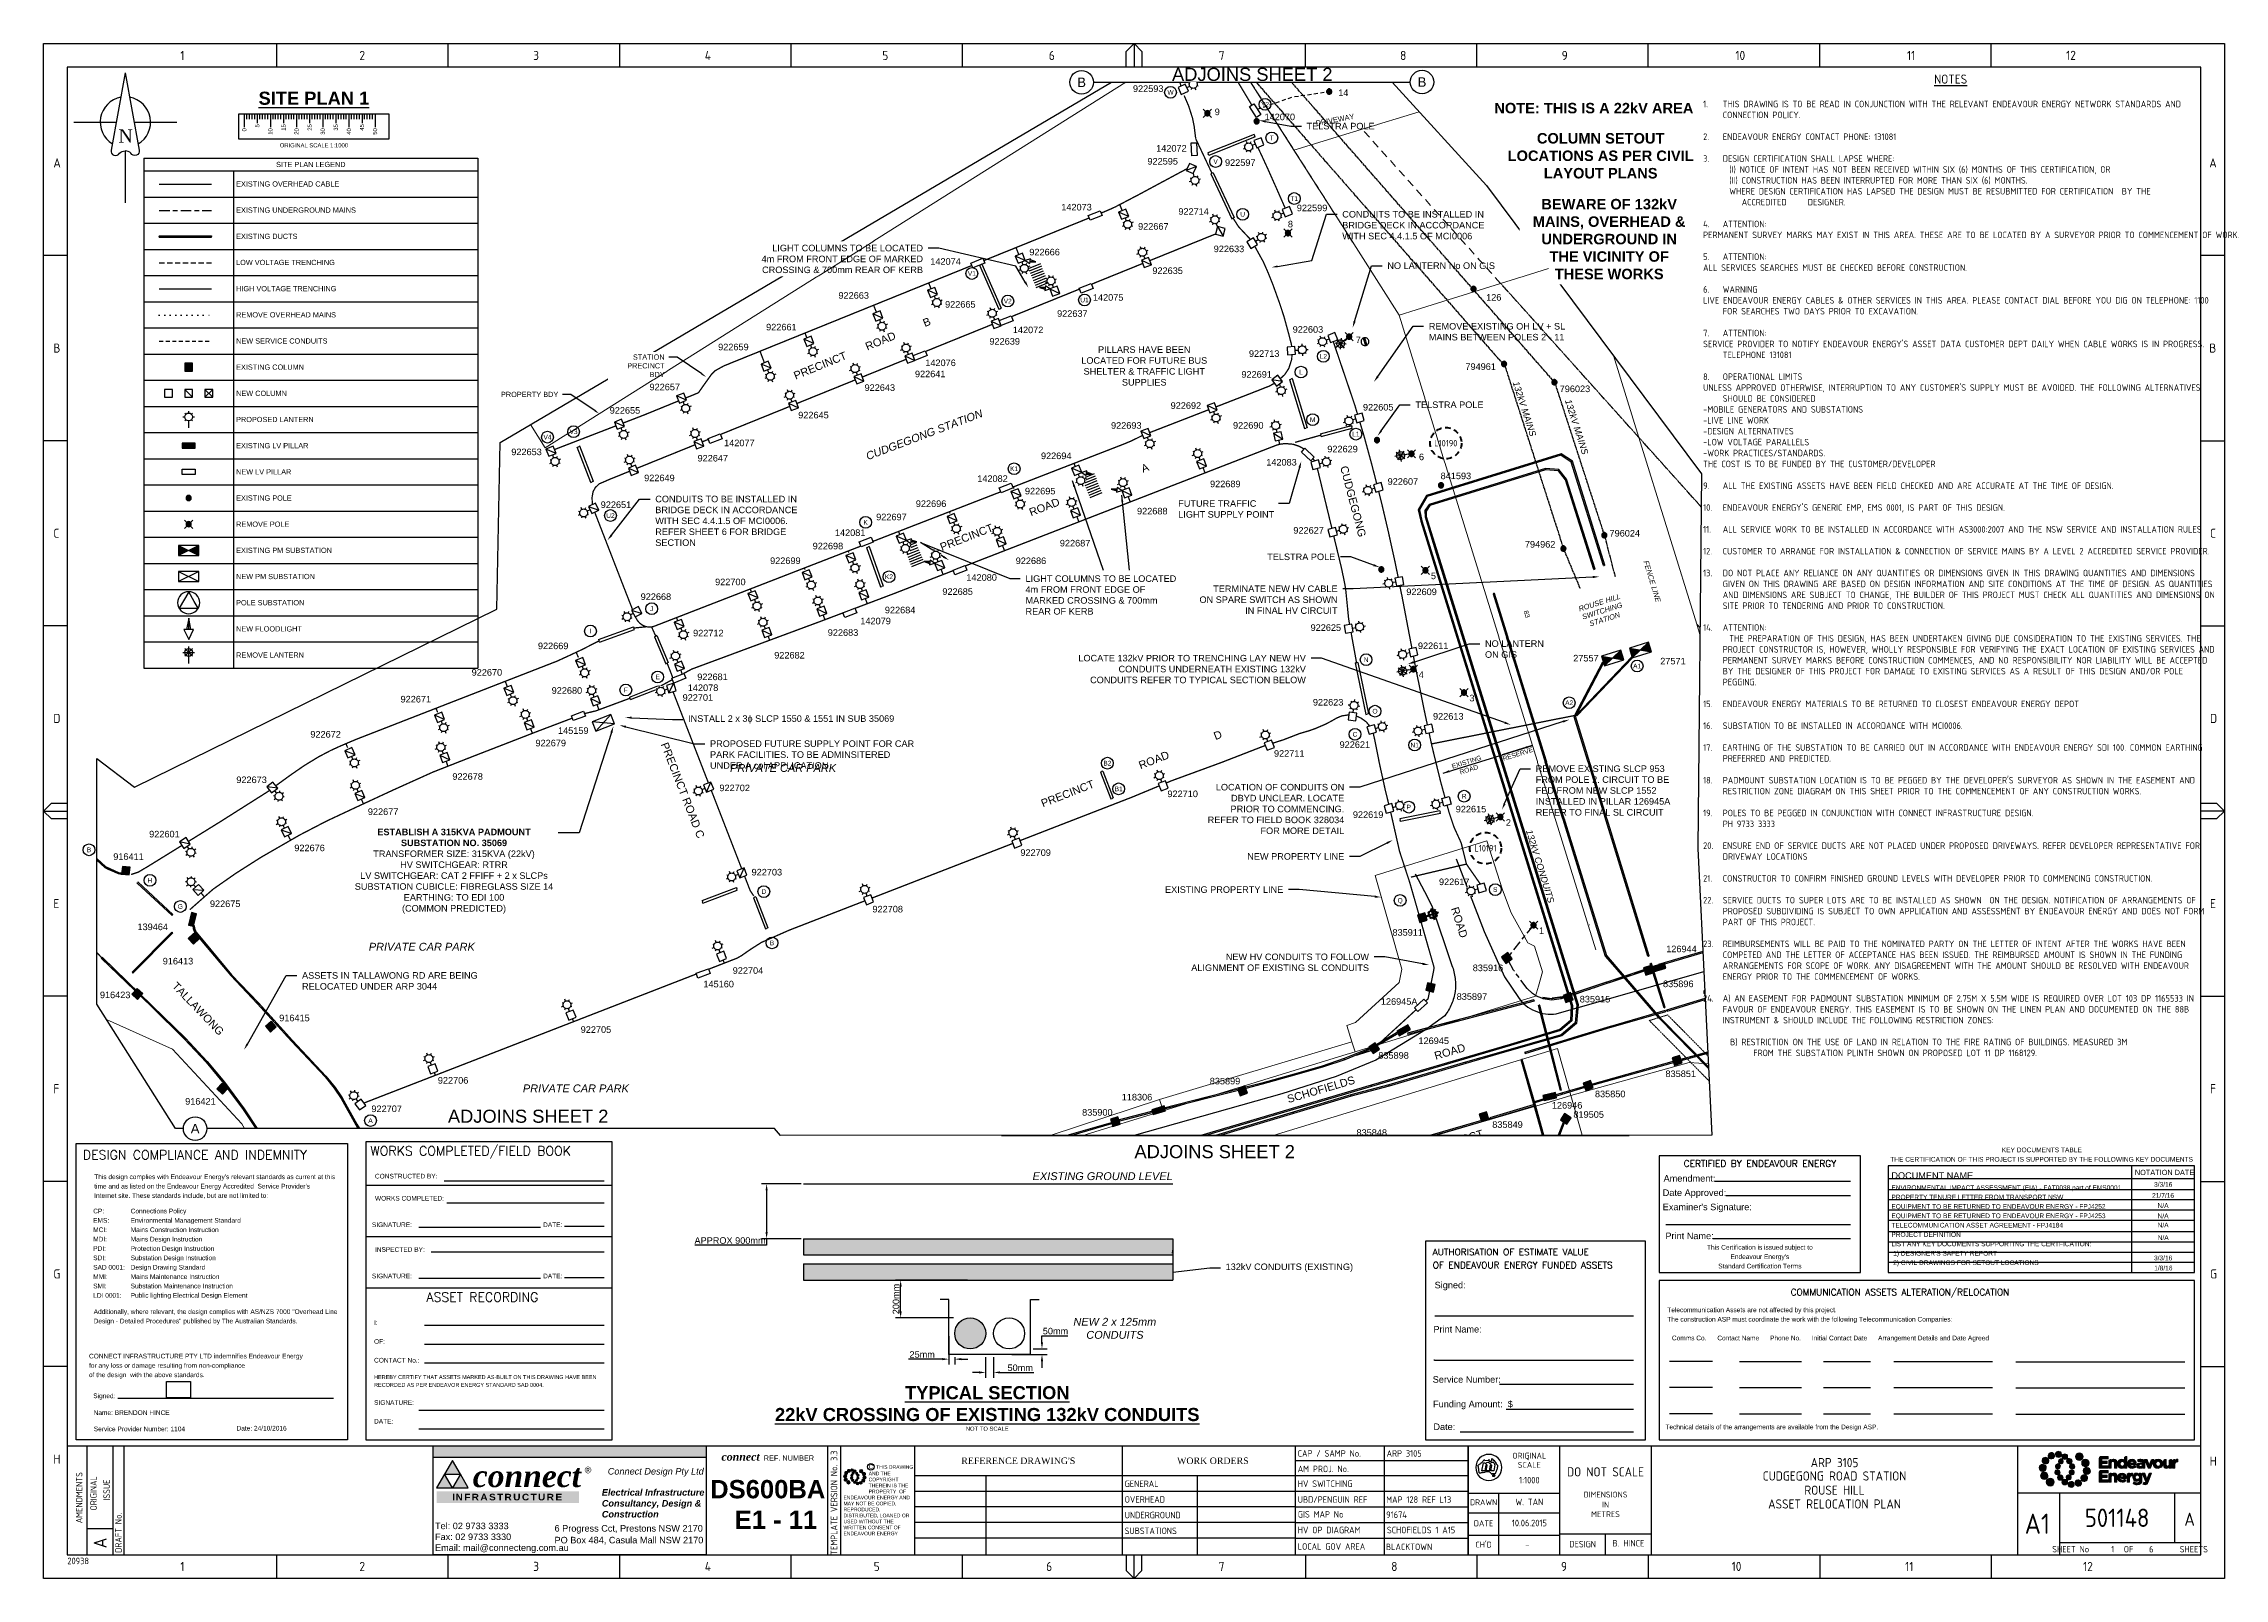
# Paper-space layout 'SHEET (1)' of a CAD drawing. Header units: metres, sheet in millimetres. Extents: x -9 to 824, y -5 to 581.
# The model-space entities are those that its viewports show. They can reach past a viewport. Long polylines and large blocks are cut down to what shows.
import ezdxf
from ezdxf import colors
from ezdxf.entities.mleader import LeaderData, LeaderLine
from ezdxf.enums import TextEntityAlignment as Align
from ezdxf.math import Vec2, Vec3

# ---------------------------------------------------------------- set-up
doc = ezdxf.new("R2010")
doc.units = ezdxf.units.M
for name, pattern in [('Cable Exist OH', [1, 1, 0]), ('Cable Exist UG', [8.2, 4, -1.2, 1.8, -1.2]), ('Cable Remove', [2, 0, -2]), ('Dash', [5, 3, -2]), ('HIDDEN', [0.375, 0.25, -0.125]), ('HIDDEN2', [0.1875, 0.125, -0.0625]), ('IE Trench LV', [6.5, 5, -1.5]), ('Trench-LV', [3, 2, -1])]:
    doc.linetypes.add(name, pattern=pattern)
doc.layers.get('0').update_dxf_attribs({"color": 6})
for name, color, linetype in [('_User Miscellaneous1', 7, 'Continuous'), ('_User Miscellaneous5', 7, 'Continuous'), ('Duct_SP_EXT', 7, 'Continuous'), ('Duct_SP_NEW', 2, 'Continuous'), ('Equip_SP_LV_EXT', 7, 'Continuous'), ('Equip_SP_SL_EXT', 7, 'Continuous'), ('Equip_SP_SL_MOD', 3, 'Continuous'), ('Equip_SP_SL_NEW', 2, 'Continuous'), ('Mains_LV_SL_EXT', 7, 'Continuous'), ('Mains_SL_EXT', 7, 'Continuous'), ('Mains_TR_EXT', 7, 'Continuous'), ('Notes', 7, 'Continuous'), ('Notes_SP_MISC', 7, 'Continuous'), ('Services_SP_NEW_UG', 2, 'Continuous'), ('Sub_SP_EXT', 7, 'Continuous'), ('Sub_SP_NEW', 2, 'Continuous'), ('SupportsOH_SP_TR_HV_LV_SL_EXT', 7, 'Continuous'), ('SupportsUG_SP_LV_EXT', 7, 'Continuous'), ('SupportsUG_SP_LV_NEW', 2, 'Continuous'), ('SupportsUG_SP_LV_SL_EXT', 7, 'Continuous'), ('SupportsUG_SP_LV_SL_NEW', 2, 'Continuous'), ('Trench_SP_NEW', 2, 'Continuous'), ('UG_Details_SP_MISC', 7, 'Continuous')]:
    doc.layers.add(name, color=color, linetype=linetype)
for name, color, linetype, lineweight in [('Cadastre Easements_SP_EXT', 9, 'Continuous', 5), ('Cadastre Land Parcels_SP_EXT', 9, 'Continuous', 5), ('Cadastre Other Property_SP_EXT', 9, 'HIDDEN', 5), ('Cadastre Roads_SP_EXT', 9, 'Continuous', 5)]:
    doc.layers.add(name, color=color, linetype=linetype, lineweight=lineweight)
doc.layers.add('Viewports', color=6, linetype='Continuous', plot=False)
doc.styles.add('ARIAL', font='arial.ttf', dxfattribs={"height": 2})
doc.styles.add('ARIALBOLD', font='arialbd.ttf')
doc.styles.add('COLUMN_LABEL', font='arial.ttf')
doc.styles.add('Elec', font='romand__.ttf')
doc.styles.add('iecARIAL', font='arial.ttf', dxfattribs={"height": 2})
doc.styles.add('iecISOCP', font='isocp.shx')
doc.styles.add('iecNAME', font='times.ttf')
doc.styles.add('iecTimesNewRoman', font='times.ttf')
doc.styles.add('IESYMBOL1', font='isocp.shx')
doc.styles.add('POLE_LABEL', font='arial.ttf')
doc.styles.add('SL_LABEL', font='arial.ttf')
doc.styles.get("Standard").update_dxf_attribs({"font": 'arial.ttf'})
doc.linetypes.add('Cable G', pattern='A,6,-0.5,["G",Standard,S=1.7,R=0,X=0.3,Y=-0.8],-2.8', length=9.3)
doc.linetypes.add('Cable Rem', pattern='A,6.5,-0.001,["X",Standard,S=2.5,R=0,X=0,Y=-1.27],-0.001', length=6.502)
doc.linetypes.add('IE Trench HV', pattern='A,7,-0.2,["/",Standard,S=3,R=0,X=0.6,Y=-1.4],-2.5', length=9.7)
doc.dimstyles.get("Standard").update_dxf_attribs({"dimtxt": 0.18, "dimasz": 0.18, "dimexe": 0.18, "dimexo": 0.0625, "dimgap": 0.09, "dimtad": 0, "dimtih": 1, "dimtoh": 1, "dimdec": 4, "dimzin": 0, "dimdsep": 46, "dimtxsty": 'Standard', "dimcen": 0.09, "dimadec": 0, "dimazin": 0, "dimtfac": 1, "dimtdec": 4, "dimtofl": 0, "dimtmove": 0, "dimatfit": 3, "dimfxl": 1, "dimtolj": 1, "dimtzin": 0, "dimarcsym": 0})
picture_1 = doc.add_image_def('image1.bmp', size_in_pixel=(389, 262))

psp = doc.layouts.new('SHEET (1)')

# ---------------------------------------------------------------- texts
at = {"layer": '_User Miscellaneous1', "color": 2, "linetype": 'Cable Rem', "insert": (625.08216, 569.18739), "char_height": 2.5, "attachment_point": 1, "style": 'ARIAL'}
psp.add_mtext_dynamic_manual_height_columns("\\pi88.279;{\\Fisocp|c0;\\H1.4x;\\L\\C256;NOTES\\l\\P\\pi0;\\H0.71429x;\\P\\pi-7.5,l7.5,t7.5;\\H0.99999x;\\C7;1.^ITHIS DRAWING IS TO BE READ IN CONJUNCTION WITH THE RELEVANT ENDEAVOUR ENERGY NETWORK STANDARDS AND CONNECTION POLICY.\\P\\pi94.649,l0,tz;\\P\\pi-7.5,l7.5,t7.5;2.^IENDEAVOUR ENERGY CONTACT PHONE: 131081\\P\\pi94.649,l0,tz;\\P\\pi-7.5,l7.5,t7.5;3.^IDESIGN CERTIFICATION SHALL LAPSE WHERE:\\P\\pi0,t10;^I(I) NOTICE OF INTENT HAS NOT BEEN RECEIVED WITHIN SIX (6) MONTHS OF THIS CERTIFICATION, OR\\P\\pl0,tz;^I(II) CONSTRUCTION HAS BEEN INTERRUPTED FOR MORE THAN SIX (6) MONTHS.\\P^IWHERE DESIGN CERTIFICATION HAS LAPSED THE DESIGN MUST BE RESUBMITTED FOR CERTIFICATION ^IBY THE       \\P          ACCREDITED ^IDESIGNER.\\P\\P\\pi-7.5,l7.5,t7.5;4.^IATTENTION:^JPERMANENT SURVEY MARKS MAY EXIST IN THIS AREA. THESE ARE TO BE LOCATED BY A SURVEYOR PRIOR TO COMMENCEMENT OF WORK.\\P\\pi94.649,l0,tz;\\P\\pi-7.5,l7.5,t7.5;5.^IATTENTION:^JALL SERVICES SEARCHES MUST BE CHECKED BEFORE CONSTRUCTION.\\P\\pi94.649,l0,tz;\\P\\pi-7.5,l7.5,t7.5;6.^IWARNING^JLIVE ENDEAVOUR ENERGY CABLES & OTHER SERVICES IN THIS AREA. PLEASE CONTACT DIAL BEFORE YOU DIG ON TELEPHONE: 1100 FOR SEARCHES TWO DAYS PRIOR TO EXCAVATION.\\P\\pi94.649,l0,tz;\\P\\pi-7.5,l7.5,t7.5;7.^IATTENTION:^JSERVICE PROVIDER TO NOTIFY ENDEAVOUR ENERGY'S ASSET DATA CUSTOMER DEPT DAILY WHEN CABLE WORKS IS IN PROGRESS. TELEPHONE 131081\\P\\pi94.649,l0,tz;\\P\\pi-7.5,l7.5,t7.5;8.^IOPERATIONAL LIMITS^JUNLESS APPROVED OTHERWISE, INTERRUPTION TO ANY CUSTOMER'S SUPPLY MUST BE AVOIDED. THE FOLLOWING ALTERNATIVES SHOULD BE CONSIDERED^J-MOBILE GENERATORS AND SUBSTATIONS^J-LIVE LINE WORK^J-DESIGN ALTERNATIVES^J-LOW VOLTAGE PARALLELS^J-WORK PRACTICES/STANDARDS.^JTHE COST IS TO BE FUNDED BY THE CUSTOMER/DEVELOPER^J\\P9.^IALL THE EXISTING ASSETS HAVE BEEN FIELD CHECKED AND ARE ACCURATE AT THE TIME OF DESIGN.^J\\P\\C256;10.^IENDEAVOUR ENERGY'S GENERIC EMP, EMS 0001, IS PART OF THIS DESIGN.\\P\\pi0,l0,tz;\\P\\pi-7.5,l7.5,t7.5;11.^IALL SERVICE WORK TO BE INSTALLED IN ACCORDANCE WITH AS3000:2007 AND THE NSW SERVICE AND INSTALLATION RULES\\P\\pi0,l0,tz;\\P\\pi-7.5,l7.5,t7.5;12.^ICUSTOMER TO ARRANGE FOR INSTALLATION & CONNECTION OF SERVICE MAINS BY A LEVEL 2 ACCREDITED SERVICE PROVIDER.\\P\\pi0,l0,tz;\\P\\pi-7.5,l7.5,t7.5;13.^IDO NOT PLACE ANY RELIANCE ON ANY QUANTITIES OR DIMENSIONS GIVEN IN THIS DRAWING QUANTITIES AND DIMENSIONS GIVEN ON THIS DRAWING ARE BASED ON DESIGN INFORMATION AND SITE CONDITIONS AT THE TIME OF DESIGN. AS QUANTITIES AND DIMENSIONS ARE SUBJECT TO CHANGE, THE BUILDER OF THIS PROJECT MUST CHECK ALL QUANTITIES AND DIMENSIONS ON SITE PRIOR TO TENDERING AND PRIOR TO CONSTRUCTION.\\P\\pi0,l0,tz;\\P\\pi-7.5,l7.5,t7.5;14.^IATTENTION:\\P\\ptz;^ITHE PREPARATION OF THIS DESIGN, HAS BEEN UNDERTAKEN GIVING DUE CONSIDERATION TO THE EXISTING SERVICES. THE PROJECT CONSTRUCTOR IS, HOWEVER, WHOLLY RESPONSIBLE FOR VERIFYING THE EXACT LOCATION OF EXISTING SERVICES AND PERMANENT SURVEY MARKS BEFORE CONSTRUCTION COMMENCES, AND NO RESPONSIBILITY NOR LIABILITY WILL BE ACCEPTED BY THE DESIGNER OF THIS PROJECT FOR DAMAGE TO EXISTING SERVICES AS A RESULT OF THIS DESIGN AND/OR POLE PEGGING.\\P\\pi0,l0;\\P\\pi-7.5,l7.5,t7.5;15.^IENDEAVOUR ENERGY MATERIALS TO BE RETURNED TO CLOSEST ENDEAVOUR ENERGY DEPOT\\P\\pi0,l0,tz;\\P\\pi-7.5,l7.5,t7.5;16.^ISUBSTATION TO BE INSTALLED IN ACCORDANCE WITH MCI0006.\\P\\pi0,l0,tz;\\P\\pi-7.5,l7.5,t7.5;17.^IEARTHING OF THE SUBSTATION TO BE CARRIED OUT IN ACCORDANCE WITH ENDEAVOUR ENERGY SDI 100. COMMON EARTHING PREFERRED AND PREDICTED.\\P\\pi0,l0,tz;\\P\\pi-7.5,l7.5,t7.5;18.^IPADMOUNT SUBSTATION LOCATION IS TO BE PEGGED BY THE DEVELOPER'S SURVEYOR AS SHOWN IN THE EASEMENT AND RESTRICTION ZONE DIAGRAM ON THIS SHEET PRIOR TO THE COMMENCEMENT OF ANY CONSTRUCTION WORKS.\\P\\pi0,l0,tz;\\P\\pi-7.5,l7.5,t7.5;19.^IPOLES TO BE PEGGED IN CONJUNCTION WITH CONNECT INFRASTRUCTURE DESIGN. \\P^IPH 9733 3333\\P\\pi0,l0,tz;\\P\\pi-7.5,l7.5,t7.5;20.^IENSURE END OF SERVICE DUCTS ARE NOT PLACED UNDER PROPOSED DRIVEWAYS. REFER DEVELOPER REPRESENTATIVE FOR DRIVEWAY LOCATIONS\\P\\pi0,l0,tz;\\P\\pi-7.5,l7.5,t7.5;21.^ICONSTRUCTOR TO CONFIRM FINISHED GROUND LEVELS WITH DEVELOPER PRIOR TO COMMENCING CONSTRUCTION.\\P\\pi0,l0,tz;\\P\\pi-7.5,l7.5,t7.5;22.^ISERVICE DUCTS TO SUPER LOTS ARE TO BE INSTALLED AS SHOWN  ON THE DESIGN. NOTIFICATION OF ARRANGEMENTS OF PROPOSED SUBDIVIDING IS SUBJECT TO OWN APPLICATION AND ASSESSMENT BY ENDEAVOUR ENERGY AND DOES NOT FORM PART OF THIS PROJECT.\\H0.99999x;\\C7;\\P\\pi94.649,l0,tz;\\P\\pi-7.5,l7.5,t7.5;23.^IREIMBURSEMENTS WILL BE PAID TO THE NOMINATED PARTY ON THE LETTER OF INTENT AFTER THE WORKS HAVE BEEN COMPETED AND THE LETTER OF ACCEPTANCE HAS BEEN ISSUED. THE REIMBURSED AMOUNT IS SHOWN IN THE FUNDING ARRANGEMENTS FOR SCOPE OF WORK. ANY DISAGREEMENT WITH THE AMOUNT SHOULD BE RESOLVED WITH ENDEAVOUR ENERGY PRIOR TO THE COMMENCEMENT OF WORKS.\\P\\pi94.649,l0,tz;\\P\\pi-7.5,l7.5,t7.5;\\C256;24.^IA) AN EASEMENT FOR PADMOUNT SUBSTATION MINIMUM OF 2.75M X 5.5M WIDE IS REQUIRED OVER LOT 103 DP 1165533 IN FAVOUR OF ENDEAVOUR ENERGY. THIS EASEMENT IS TO BE SHOWN ON THE LINEN PLAN AND DOCUMENTED ON THE 88B INSTRUMENT & SHOULD INCLUDE THE FOLLOWING RESTRICTION ZONES:\\P\\pi0,l0,tz;\\P       B) RESTRICTION ON THE USE OF LAND IN RELATION TO THE FIRE RATING OF BUILDINGS. MEASURED 3M \\P             FROM THE SUBSTATION PLINTH SHOWN ON PROPOSED LOT 11 DP 1168129.}", width=189.2975702, gutter_width=10, heights=[0], dxfattribs=at)
at = {"layer": '_User Miscellaneous5', "lineweight": 0, "insert": (249.93995, 42.57099), "char_height": 2.5, "attachment_point": 1, "style": 'iecARIAL'}
psp.add_mtext_dynamic_manual_height_columns('\\pi0.0125;{\\fTimes New Roman|b1|i1|c0|p18;\\H1.2x;\\C244;connect\\fArial|b0|i0|c0|p34;\\H0.66667x;\\C256; \\fArial|b1|i0|c0|p34; \\fArial|b0|i0|c0|p34;REF. NUMBER}', width=35.0939845, gutter_width=9, heights=[0], dxfattribs=at)
at = {"layer": '_User Miscellaneous5', "insert": (244.06903, 32.17271), "char_height": 7, "attachment_point": 1, "style": 'ARIALBOLD'}
psp.add_mtext_dynamic_manual_height_columns('\\pi1.5534;{\\C7;DS600BA\\P\\pi5.5071;  E1 - 11}', width=46.38657, gutter_width=35, heights=[0], dxfattribs=at)
at = {"layer": 'Notes', "color": 3, "linetype": 'Continuous', "insert": (392.06809, 571.76585), "char_height": 5, "attachment_point": 1}
psp.add_mtext_dynamic_manual_height_columns('\\pi30.063;ADJOINS SHEET 2', width=121.083401, gutter_width=4, heights=[0], dxfattribs=at)
at = {"layer": 'Notes', "linetype": 'Cable G', "insert": (94.20706, 560.10606), "char_height": 5, "attachment_point": 5}
psp.add_mtext_dynamic_manual_height_columns('{\\fArial|b1|i0|c0|p34;\\LSITE PLAN 1}', width=42.8652754, gutter_width=4, heights=[0], dxfattribs=at)

msp = doc.modelspace()

# ---------------------------------------------------------------- texts
at = {"layer": 'Cadastre Land Parcels_SP_EXT', "linetype": 'Continuous'}
for s, p in [('43', (305817.11, 6270161.95)), ('42', (305548.59, 6270155.96)), ('34', (306125.96, 6270145)), ('34', (305581.05, 6270073.63)), ('28', (305643.58, 6269993.9))]:
    msp.add_text(s, height=1.8, dxfattribs=at).set_placement(p)
for s, rotation, p in [('83', 288.99063, (306090.56, 6269981.89)), ('71', 13.43324, (305609.68, 6269949.15))]:
    msp.add_text(s, height=1.8, rotation=rotation, dxfattribs=at).set_placement(p)
at = {"layer": 'Cadastre Roads_SP_EXT'}
for s, height, rotation, p in [('DRIVEWAY', 2, 10.54281, (306011.41, 6270167.44, 60.5)), ('CUDGEGONG', 3, 284.75273, (306020.5, 6270037.07, 56.54)), ('ROAD', 3, 287.62793, (306062.83, 6269868.42)), ('TALLAWONG', 3, 313.91135, (305573.9, 6269838.56, 61.86)), ('ROAD', 3, 16.42085, (306057.03, 6269810.58)), ('SCHOFIELDS', 3, 16.42085, (306000.76, 6269794.05)), ('AMARCO CCT', 3, 16.08252, (306048.44, 6269773.3))]:
    msp.add_text(s, height=height, rotation=rotation, dxfattribs=at).set_placement(p)
at = {"layer": 'Notes_SP_MISC', "linetype": 'ByBlock', "insert": (305838.95, 6270042.51, 60.24), "char_height": 3, "attachment_point": 1, "rotation": 20.70874, "style": 'iecARIAL'}
msp.add_mtext_dynamic_manual_height_columns('{\\fArial|b0|i1|c0|p34;CUDGEGONG STATION}', width=47.4427, gutter_width=4, heights=[0], dxfattribs=at)
at = {"layer": 'Notes_SP_MISC', "linetype": 'ByBlock', "char_height": 3, "attachment_point": 1, "style": 'iecARIAL'}
for insert in [(305645.93, 6269855.29), (305704.81, 6269801.17)]:
    msp.add_mtext_dynamic_manual_height_columns('\\pi3.3946;{\\fArial|b0|i1|c0|p34;PRIVATE CAR PARK}', width=47.4427, gutter_width=4, heights=[0], dxfattribs=dict(at, insert=insert))

# ---------------------------------------------------------------- blocks, each defined once
blk = doc.blocks.new('NorthPnt 11(NP11)')
for p, q in [((-19.7, 0.02), (-3.49, 0)), ((3.32, 0), (19.7, -0.02)), ((-0.08, -10.94), (-0.08, -30.8))]:
    blk.add_line(p, q)
for points in [[(-0.08, 18.81), (-5.43, -10.68, 0.877048), (-2.29, -11.9, -0.1543), (-0.08, -10.94, 0.090511)], [(-0.08, 18.81), (5.26, -10.68, -0.877048), (2.13, -11.9, 0.1543), (-0.08, -10.94, -0.090511)]]:
    blk.add_lwpolyline(points, format="xyb")
for start, end in [(100.5988, 238.86433), (300.09942, 80.43745)]:
    blk.add_arc((0, 0), 9.64, start, end)
at = {"color": 7, "style": 'iecNAME'}
blk.add_text('N', height=5.02, dxfattribs=at).set_placement((-2.62, -7.82))
blk = doc.blocks.new('EE_LOGO_SMALL')
at = {"layer": 'Notes'}
h = blk.add_hatch(color=256, dxfattribs=at)
edge = h.paths.add_edge_path()
edge.add_spline(control_points=[(-8.4, 2), (-9.2, 2), (-9.8, 1.4), (-9.8, 0.7), (-9.9, -0.1), (-9.3, -0.7), (-8.6, -0.8), (-7.8, -0.8), (-7.2, -0.2), (-7.1, 0.5), (-7.1, 1.3), (-7.7, 1.9), (-8.4, 2)], knot_values=[0, 0, 0, 0, 1, 1, 1, 2, 2, 2, 3, 3, 3, 4, 4, 4, 4], degree=3, periodic=0)
h = blk.add_hatch(color=256, dxfattribs=at)
edge = h.paths.add_edge_path()
edge.add_spline(control_points=[(-6.8, 4.5), (-7.4, 4.8), (-8.2, 4.6), (-8.6, 4), (-8.9, 3.4), (-8.7, 2.6), (-8.1, 2.2), (-7.5, 1.9), (-6.7, 2.1), (-6.3, 2.7), (-6, 3.3), (-6.2, 4.1), (-6.8, 4.5)], knot_values=[0, 0, 0, 0, 1, 1, 1, 2, 2, 2, 3, 3, 3, 4, 4, 4, 4], degree=3, periodic=0)
h = blk.add_hatch(color=256, dxfattribs=at)
edge = h.paths.add_edge_path()
edge.add_spline(control_points=[(-4.2, 5.9), (-4.6, 6.5), (-5.3, 6.6), (-5.9, 6.3), (-6.4, 5.9), (-6.6, 5.1), (-6.2, 4.6), (-5.9, 4), (-5.1, 3.8), (-4.6, 4.2), (-4, 4.6), (-3.8, 5.3), (-4.2, 5.9)], knot_values=[0, 0, 0, 0, 1, 1, 1, 2, 2, 2, 3, 3, 3, 4, 4, 4, 4], degree=3, periodic=0)
h = blk.add_hatch(color=256, dxfattribs=at)
edge = h.paths.add_edge_path()
edge.add_spline(control_points=[(-1.3, 5.9), (-1.4, 6.5), (-2, 7), (-2.6, 6.9), (-3.3, 6.9), (-3.7, 6.3), (-3.7, 5.6), (-3.6, 5), (-3, 4.5), (-2.4, 4.6), (-1.7, 4.7), (-1.3, 5.2), (-1.3, 5.9)], knot_values=[0, 0, 0, 0, 1, 1, 1, 2, 2, 2, 3, 3, 3, 4, 4, 4, 4], degree=3, periodic=0)
h = blk.add_hatch(color=256, dxfattribs=at)
edge = h.paths.add_edge_path()
edge.add_spline(control_points=[(-2.5, 2.1), (-3, 2.2), (-3.5, 1.9), (-3.6, 1.3), (-3.7, 0.8), (-3.4, 0.3), (-2.9, 0.2), (-2.4, 0.1), (-1.9, 0.4), (-1.8, 0.9), (-1.7, 1.5), (-2, 2), (-2.5, 2.1)], knot_values=[0, 0, 0, 0, 1, 1, 1, 2, 2, 2, 3, 3, 3, 4, 4, 4, 4], degree=3, periodic=0)
h = blk.add_hatch(color=256, dxfattribs=at)
edge = h.paths.add_edge_path()
edge.add_spline(control_points=[(1, 4.9), (1, 4.3), (0.5, 3.8), (-0.1, 3.8), (-0.7, 3.8), (-1.2, 4.3), (-1.2, 4.9), (-1.2, 5.5), (-0.7, 6), (-0.1, 6), (0.5, 6), (1, 5.5), (1, 4.9)], knot_values=[0, 0, 0, 0, 1, 1, 1, 2, 2, 2, 3, 3, 3, 4, 4, 4, 4], degree=3, periodic=0)
edge = h.paths.add_edge_path()
edge.add_spline(control_points=[(-1.4, 4), (-1.9, 4.1), (-2.4, 3.8), (-2.5, 3.3), (-2.6, 2.7), (-2.3, 2.2), (-1.8, 2.1), (-1.3, 2), (-0.7, 2.3), (-0.6, 2.9), (-0.5, 3.4), (-0.9, 3.9), (-1.4, 4)], knot_values=[0, 0, 0, 0, 1, 1, 1, 2, 2, 2, 3, 3, 3, 4, 4, 4, 4], degree=3, periodic=0)
h = blk.add_hatch(color=256, dxfattribs=at)
edge = h.paths.add_edge_path()
edge.add_spline(control_points=[(2.3, 2.4), (2.8, 2.8), (2.8, 3.4), (2.4, 3.9), (2, 4.3), (1.4, 4.3), (0.9, 3.9), (0.5, 3.6), (0.5, 2.9), (0.9, 2.5), (1.2, 2), (1.9, 2), (2.3, 2.4)], knot_values=[0, 0, 0, 0, 1, 1, 1, 2, 2, 2, 3, 3, 3, 4, 4, 4, 4], degree=3, periodic=0)
edge = h.paths.add_edge_path()
edge.add_spline(control_points=[(1, 4.9), (1, 4.3), (0.5, 3.8), (-0.1, 3.8), (-0.7, 3.8), (-1.2, 4.3), (-1.2, 4.9), (-1.2, 5.5), (-0.7, 6), (-0.1, 6), (0.5, 6), (1, 5.5), (1, 4.9)], knot_values=[0, 0, 0, 0, 1, 1, 1, 2, 2, 2, 3, 3, 3, 4, 4, 4, 4], degree=3, periodic=0)
h = blk.add_hatch(color=256, dxfattribs=at)
edge = h.paths.add_edge_path()
edge.add_spline(control_points=[(1, 4.9), (1, 4.3), (0.5, 3.8), (-0.1, 3.8), (-0.7, 3.8), (-1.2, 4.3), (-1.2, 4.9), (-1.2, 5.5), (-0.7, 6), (-0.1, 6), (0.5, 6), (1, 5.5), (1, 4.9)], knot_values=[0, 0, 0, 0, 1, 1, 1, 2, 2, 2, 3, 3, 3, 4, 4, 4, 4], degree=3, periodic=0)
edge = h.paths.add_edge_path(flags=16)
edge.add_spline(control_points=[(1, 4.9), (1, 4.3), (0.5, 3.8), (-0.1, 3.8), (-0.7, 3.8), (-1.2, 4.3), (-1.2, 4.9), (-1.2, 5.5), (-0.7, 6), (-0.1, 6), (0.5, 6), (1, 5.5), (1, 4.9)], knot_values=[0, 0, 0, 0, 1, 1, 1, 2, 2, 2, 3, 3, 3, 4, 4, 4, 4], degree=3, periodic=0)
h = blk.add_hatch(color=256, dxfattribs=at)
edge = h.paths.add_edge_path()
edge.add_spline(control_points=[(3, 0.2), (3.5, 0.3), (3.8, 0.9), (3.7, 1.4), (3.6, 1.9), (3, 2.3), (2.5, 2.1), (1.9, 2), (1.6, 1.4), (1.8, 0.9), (1.9, 0.4), (2.5, 0.1), (3, 0.2)], knot_values=[0, 0, 0, 0, 1, 1, 1, 2, 2, 2, 3, 3, 3, 4, 4, 4, 4], degree=3, periodic=0)
h = blk.add_hatch(color=256, dxfattribs=at)
edge = h.paths.add_edge_path()
edge.add_spline(control_points=[(7, 4.9), (7, 4), (6.3, 3.4), (5.5, 3.4), (4.6, 3.4), (4, 4), (4, 4.9), (4, 5.7), (4.6, 6.4), (5.5, 6.4), (6.3, 6.4), (7, 5.7), (7, 4.9)], knot_values=[0, 0, 0, 0, 1, 1, 1, 2, 2, 2, 3, 3, 3, 4, 4, 4, 4], degree=3, periodic=0)
h = blk.add_hatch(color=256, dxfattribs=at)
edge = h.paths.add_edge_path()
edge.add_spline(control_points=[(8.4, 1.1), (9.1, 1.5), (9.4, 2.3), (9.1, 3), (8.8, 3.7), (7.9, 4.1), (7.2, 3.8), (6.5, 3.4), (6.2, 2.6), (6.5, 1.9), (6.8, 1.2), (7.7, 0.8), (8.4, 1.1)], knot_values=[0, 0, 0, 0, 1, 1, 1, 2, 2, 2, 3, 3, 3, 4, 4, 4, 4], degree=3, periodic=0)
h = blk.add_hatch(color=256, dxfattribs=at)
edge = h.paths.add_edge_path()
edge.add_spline(control_points=[(8.3, -1.9), (9, -1.9), (9.7, -1.4), (9.7, -0.6), (9.7, 0.1), (9.2, 0.8), (8.4, 0.8), (7.7, 0.8), (7, 0.3), (7, -0.5), (6.9, -1.2), (7.5, -1.9), (8.3, -1.9)], knot_values=[0, 0, 0, 0, 1, 1, 1, 2, 2, 2, 3, 3, 3, 4, 4, 4, 4], degree=3, periodic=0)
h = blk.add_hatch(color=256, dxfattribs=at)
edge = h.paths.add_edge_path()
edge.add_spline(control_points=[(-8.5, -1.1), (-9.2, -1.4), (-9.6, -2.3), (-9.3, -3), (-8.9, -3.7), (-8.1, -4), (-7.4, -3.7), (-6.7, -3.4), (-6.3, -2.5), (-6.6, -1.8), (-7, -1.1), (-7.8, -0.8), (-8.5, -1.1)], knot_values=[0, 0, 0, 0, 1, 1, 1, 2, 2, 2, 3, 3, 3, 4, 4, 4, 4], degree=3, periodic=0)
h = blk.add_hatch(color=256, dxfattribs=at)
edge = h.paths.add_edge_path()
edge.add_spline(control_points=[(-7.1, -4.8), (-7.1, -4), (-6.5, -3.3), (-5.6, -3.3), (-4.8, -3.3), (-4.1, -4), (-4.1, -4.8), (-4.1, -5.7), (-4.8, -6.3), (-5.6, -6.3), (-6.5, -6.3), (-7.1, -5.7), (-7.1, -4.8)], knot_values=[0, 0, 0, 0, 1, 1, 1, 2, 2, 2, 3, 3, 3, 4, 4, 4, 4], degree=3, periodic=0)
h = blk.add_hatch(color=256, dxfattribs=at)
edge = h.paths.add_edge_path()
edge.add_spline(control_points=[(-3.1, -0.2), (-3.7, -0.3), (-4, -0.8), (-3.8, -1.4), (-3.7, -1.9), (-3.2, -2.2), (-2.6, -2.1), (-2.1, -1.9), (-1.8, -1.4), (-1.9, -0.9), (-2.1, -0.3), (-2.6, 0), (-3.1, -0.2)], knot_values=[0, 0, 0, 0, 1, 1, 1, 2, 2, 2, 3, 3, 3, 4, 4, 4, 4], degree=3, periodic=0)
h = blk.add_hatch(color=256, dxfattribs=at)
edge = h.paths.add_edge_path()
edge.add_spline(control_points=[(-2.5, -2.3), (-2.9, -2.7), (-3, -3.4), (-2.6, -3.8), (-2.2, -4.2), (-1.5, -4.3), (-1.1, -3.9), (-0.7, -3.5), (-0.6, -2.8), (-1, -2.4), (-1.4, -2), (-2, -1.9), (-2.5, -2.3)], knot_values=[0, 0, 0, 0, 1, 1, 1, 2, 2, 2, 3, 3, 3, 4, 4, 4, 4], degree=3, periodic=0)
h = blk.add_hatch(color=256, dxfattribs=at)
edge = h.paths.add_edge_path()
edge.add_spline(control_points=[(-1.2, -4.8), (-1.2, -4.2), (-0.7, -3.7), (-0.1, -3.7), (0.5, -3.7), (1, -4.2), (1, -4.8), (1, -5.4), (0.5, -5.9), (-0.1, -5.9), (-0.7, -5.9), (-1.2, -5.4), (-1.2, -4.8)], knot_values=[0, 0, 0, 0, 1, 1, 1, 2, 2, 2, 3, 3, 3, 4, 4, 4, 4], degree=3, periodic=0)
h = blk.add_hatch(color=256, dxfattribs=at)
edge = h.paths.add_edge_path()
edge.add_spline(control_points=[(1.2, -3.9), (1.7, -4.1), (2.2, -3.7), (2.3, -3.2), (2.5, -2.7), (2.1, -2.2), (1.6, -2.1), (1.1, -2), (0.6, -2.3), (0.5, -2.8), (0.4, -3.3), (0.7, -3.8), (1.2, -3.9)], knot_values=[0, 0, 0, 0, 1, 1, 1, 2, 2, 2, 3, 3, 3, 4, 4, 4, 4], degree=3, periodic=0)
h = blk.add_hatch(color=256, dxfattribs=at)
edge = h.paths.add_edge_path()
edge.add_spline(control_points=[(1.2, -5.8), (1.3, -6.5), (1.8, -6.9), (2.5, -6.9), (3.1, -6.8), (3.6, -6.2), (3.5, -5.6), (3.4, -5), (2.9, -4.5), (2.2, -4.6), (1.6, -4.6), (1.1, -5.2), (1.2, -5.8)], knot_values=[0, 0, 0, 0, 1, 1, 1, 2, 2, 2, 3, 3, 3, 4, 4, 4, 4], degree=3, periodic=0)
h = blk.add_hatch(color=256, dxfattribs=at)
edge = h.paths.add_edge_path()
edge.add_spline(control_points=[(2.4, -2), (2.9, -2.1), (3.4, -1.8), (3.5, -1.3), (3.6, -0.8), (3.3, -0.3), (2.8, -0.2), (2.2, -0.1), (1.7, -0.4), (1.6, -0.9), (1.5, -1.4), (1.8, -1.9), (2.4, -2)], knot_values=[0, 0, 0, 0, 1, 1, 1, 2, 2, 2, 3, 3, 3, 4, 4, 4, 4], degree=3, periodic=0)
h = blk.add_hatch(color=256, dxfattribs=at)
edge = h.paths.add_edge_path()
edge.add_spline(control_points=[(4, -5.8), (4.4, -6.4), (5.2, -6.6), (5.7, -6.2), (6.3, -5.8), (6.5, -5.1), (6.1, -4.5), (5.7, -4), (5, -3.8), (4.4, -4.2), (3.8, -4.5), (3.7, -5.3), (4, -5.8)], knot_values=[0, 0, 0, 0, 1, 1, 1, 2, 2, 2, 3, 3, 3, 4, 4, 4, 4], degree=3, periodic=0)
h = blk.add_hatch(color=256, dxfattribs=at)
edge = h.paths.add_edge_path()
edge.add_spline(control_points=[(6.7, -4.4), (7.3, -4.8), (8.1, -4.6), (8.4, -4), (8.8, -3.3), (8.6, -2.6), (8, -2.2), (7.3, -1.8), (6.6, -2.1), (6.2, -2.7), (5.8, -3.3), (6, -4.1), (6.7, -4.4)], knot_values=[0, 0, 0, 0, 1, 1, 1, 2, 2, 2, 3, 3, 3, 4, 4, 4, 4], degree=3, periodic=0)
at = {"layer": 'Notes', "lineweight": 0}
for points in [[(1.8, 2.1), (1.8, 2.1)], [(-2, -2.1), (-2, -2.1)]]:
    blk.add_lwpolyline(points, dxfattribs=at)
for points in [[(-8.4, 2), (-9.2, 2), (-9.8, 1.4), (-9.8, 0.7), (-9.9, -0.1), (-9.3, -0.7), (-8.6, -0.8), (-7.8, -0.8), (-7.2, -0.2), (-7.1, 0.5), (-7.1, 1.3), (-7.7, 1.9), (-8.4, 2)], [(-6.8, 4.5), (-7.4, 4.8), (-8.2, 4.6), (-8.6, 4), (-8.9, 3.4), (-8.7, 2.6), (-8.1, 2.2), (-7.5, 1.9), (-6.7, 2.1), (-6.3, 2.7), (-6, 3.3), (-6.2, 4.1), (-6.8, 4.5)], [(-4.2, 5.9), (-4.6, 6.5), (-5.3, 6.6), (-5.9, 6.3), (-6.4, 5.9), (-6.6, 5.1), (-6.2, 4.6), (-5.9, 4), (-5.1, 3.8), (-4.6, 4.2), (-4, 4.6), (-3.8, 5.3), (-4.2, 5.9)], [(-1.3, 5.9), (-1.4, 6.5), (-2, 7), (-2.6, 6.9), (-3.3, 6.9), (-3.7, 6.3), (-3.7, 5.6), (-3.6, 5), (-3, 4.5), (-2.4, 4.6), (-1.7, 4.7), (-1.3, 5.2), (-1.3, 5.9)], [(-2.5, 2.1), (-3, 2.2), (-3.5, 1.9), (-3.6, 1.3), (-3.7, 0.8), (-3.4, 0.3), (-2.9, 0.2), (-2.4, 0.1), (-1.9, 0.4), (-1.8, 0.9), (-1.7, 1.5), (-2, 2), (-2.5, 2.1)], [(-1.4, 4), (-1.9, 4.1), (-2.4, 3.8), (-2.5, 3.3), (-2.6, 2.7), (-2.3, 2.2), (-1.8, 2.1), (-1.3, 2), (-0.7, 2.3), (-0.6, 2.9), (-0.5, 3.4), (-0.9, 3.9), (-1.4, 4)], [(1, 4.9), (1, 4.3), (0.5, 3.8), (-0.1, 3.8), (-0.7, 3.8), (-1.2, 4.3), (-1.2, 4.9), (-1.2, 5.5), (-0.7, 6), (-0.1, 6), (0.5, 6), (1, 5.5), (1, 4.9)], [(1, 4.9), (1, 4.3), (0.5, 3.8), (-0.1, 3.8), (-0.7, 3.8), (-1.2, 4.3), (-1.2, 4.9), (-1.2, 5.5), (-0.7, 6), (-0.1, 6), (0.5, 6), (1, 5.5), (1, 4.9)], [(2.3, 2.4), (2.8, 2.8), (2.8, 3.4), (2.4, 3.9), (2, 4.3), (1.4, 4.3), (0.9, 3.9), (0.5, 3.6), (0.5, 2.9), (0.9, 2.5), (1.2, 2), (1.9, 2), (2.3, 2.4)], [(3, 0.2), (3.5, 0.3), (3.8, 0.9), (3.7, 1.4), (3.6, 1.9), (3, 2.3), (2.5, 2.1), (1.9, 2), (1.6, 1.4), (1.8, 0.9), (1.9, 0.4), (2.5, 0.1), (3, 0.2)], [(7, 4.9), (7, 4), (6.3, 3.4), (5.5, 3.4), (4.6, 3.4), (4, 4), (4, 4.9), (4, 5.7), (4.6, 6.4), (5.5, 6.4), (6.3, 6.4), (7, 5.7), (7, 4.9)], [(8.4, 1.1), (9.1, 1.5), (9.4, 2.3), (9.1, 3), (8.8, 3.7), (7.9, 4.1), (7.2, 3.8), (6.5, 3.4), (6.2, 2.6), (6.5, 1.9), (6.8, 1.2), (7.7, 0.8), (8.4, 1.1)], [(8.3, -1.9), (9, -1.9), (9.7, -1.4), (9.7, -0.6), (9.7, 0.1), (9.2, 0.8), (8.4, 0.8), (7.7, 0.8), (7, 0.3), (7, -0.5), (6.9, -1.2), (7.5, -1.9), (8.3, -1.9)], [(-8.5, -1.1), (-9.2, -1.4), (-9.6, -2.3), (-9.3, -3), (-8.9, -3.7), (-8.1, -4), (-7.4, -3.7), (-6.7, -3.4), (-6.3, -2.5), (-6.6, -1.8), (-7, -1.1), (-7.8, -0.8), (-8.5, -1.1)], [(-7.1, -4.8), (-7.1, -4), (-6.5, -3.3), (-5.6, -3.3), (-4.8, -3.3), (-4.1, -4), (-4.1, -4.8), (-4.1, -5.7), (-4.8, -6.3), (-5.6, -6.3), (-6.5, -6.3), (-7.1, -5.7), (-7.1, -4.8)], [(-3.1, -0.2), (-3.7, -0.3), (-4, -0.8), (-3.8, -1.4), (-3.7, -1.9), (-3.2, -2.2), (-2.6, -2.1), (-2.1, -1.9), (-1.8, -1.4), (-1.9, -0.9), (-2.1, -0.3), (-2.6, 0), (-3.1, -0.2)], [(-2.5, -2.3), (-2.9, -2.7), (-3, -3.4), (-2.6, -3.8), (-2.2, -4.2), (-1.5, -4.3), (-1.1, -3.9), (-0.7, -3.5), (-0.6, -2.8), (-1, -2.4), (-1.4, -2), (-2, -1.9), (-2.5, -2.3)], [(-1.2, -4.8), (-1.2, -4.2), (-0.7, -3.7), (-0.1, -3.7), (0.5, -3.7), (1, -4.2), (1, -4.8), (1, -5.4), (0.5, -5.9), (-0.1, -5.9), (-0.7, -5.9), (-1.2, -5.4), (-1.2, -4.8)], [(1.2, -3.9), (1.7, -4.1), (2.2, -3.7), (2.3, -3.2), (2.5, -2.7), (2.1, -2.2), (1.6, -2.1), (1.1, -2), (0.6, -2.3), (0.5, -2.8), (0.4, -3.3), (0.7, -3.8), (1.2, -3.9)], [(1.2, -5.8), (1.3, -6.5), (1.8, -6.9), (2.5, -6.9), (3.1, -6.8), (3.6, -6.2), (3.5, -5.6), (3.4, -5), (2.9, -4.5), (2.2, -4.6), (1.6, -4.6), (1.1, -5.2), (1.2, -5.8)], [(2.4, -2), (2.9, -2.1), (3.4, -1.8), (3.5, -1.3), (3.6, -0.8), (3.3, -0.3), (2.8, -0.2), (2.2, -0.1), (1.7, -0.4), (1.6, -0.9), (1.5, -1.4), (1.8, -1.9), (2.4, -2)], [(4, -5.8), (4.4, -6.4), (5.2, -6.6), (5.7, -6.2), (6.3, -5.8), (6.5, -5.1), (6.1, -4.5), (5.7, -4), (5, -3.8), (4.4, -4.2), (3.8, -4.5), (3.7, -5.3), (4, -5.8)], [(6.7, -4.4), (7.3, -4.8), (8.1, -4.6), (8.4, -4), (8.8, -3.3), (8.6, -2.6), (8, -2.2), (7.3, -1.8), (6.6, -2.1), (6.2, -2.7), (5.8, -3.3), (6, -4.1), (6.7, -4.4)]]:
    blk.add_open_spline(points, degree=3, knots=[0, 0, 0, 0, 1, 1, 1, 2, 2, 2, 3, 3, 3, 4, 4, 4, 4], dxfattribs=at)
blk = doc.blocks.new('EE_COPYRIGHT_A1')
at = {"layer": 'Notes'}
blk.add_circle((9.53, -0.82), 1.15, dxfattribs=at)
at = {"xscale": 0.4, "yscale": 0.4, "zscale": 0.4}
blk.add_blockref('EE_LOGO_SMALL', (3.96, -4.29), dxfattribs=at)
at = {"layer": 'Notes', "insert": (0, 0), "char_height": 1.25, "width": 24.1208, "attachment_point": 1, "style": 'ARIAL'}
blk.add_mtext('\\pt8.75;               ^I{\\H1.2x;C } THIS DRAWING\\P\\pi-8.75,l8.75,t8.75,20;       ^IAND THE ^I\\P\\pi0,t8.75;COPYRIGHT\\P\\pi-8.75,t1.25,8.75;^I^ITHEREIN IS THE PROPERTY  OF \\P\\pi0,l0,t1.25;ENDEAVOUR ENERGY AND MAY NOT BE COPIED, REPRODUCED, DISTRIBUTED, LOANED OR USED WITHOUT THE WRITTEN CONSENT OF ENDEAVOUR ENERGY', dxfattribs=at)
blk = doc.blocks.new('A1_FRAME_TITLE')
h = blk.add_hatch(color=7)
edge = h.paths.add_edge_path()
edge.add_spline(control_points=[(765.64, 43.07), (765.02, 43.43), (764.23, 43.22), (763.88, 42.61), (763.52, 41.99), (763.73, 41.21), (764.34, 40.85), (764.95, 40.49), (765.74, 40.7), (766.1, 41.31), (766.46, 41.93), (766.25, 42.72), (765.64, 43.07)], knot_values=[0, 0, 0, 0, 1, 1, 1, 2, 2, 2, 3, 3, 3, 4, 4, 4, 4], degree=3, periodic=0)
h = blk.add_hatch(color=7)
edge = h.paths.add_edge_path()
edge.add_spline(control_points=[(768.25, 44.49), (767.89, 45.06), (767.13, 45.23), (766.56, 44.86), (765.99, 44.49), (765.83, 43.74), (766.19, 43.17), (766.56, 42.6), (767.32, 42.44), (767.88, 42.8), (768.45, 43.17), (768.62, 43.93), (768.25, 44.49)], knot_values=[0, 0, 0, 0, 1, 1, 1, 2, 2, 2, 3, 3, 3, 4, 4, 4, 4], degree=3, periodic=0)
h = blk.add_hatch(color=7)
edge = h.paths.add_edge_path()
edge.add_spline(control_points=[(771.09, 44.48), (771.03, 45.12), (770.46, 45.59), (769.82, 45.52), (769.18, 45.46), (768.72, 44.89), (768.78, 44.25), (768.85, 43.61), (769.42, 43.15), (770.05, 43.21), (770.7, 43.28), (771.16, 43.84), (771.09, 44.48)], knot_values=[0, 0, 0, 0, 1, 1, 1, 2, 2, 2, 3, 3, 3, 4, 4, 4, 4], degree=3, periodic=0)
h = blk.add_hatch(color=7)
edge = h.paths.add_edge_path()
edge.add_spline(control_points=[(773.45, 43.48), (773.45, 42.88), (772.97, 42.39), (772.37, 42.39), (771.77, 42.39), (771.28, 42.88), (771.28, 43.48), (771.28, 44.08), (771.77, 44.57), (772.37, 44.57), (772.97, 44.57), (773.45, 44.08), (773.45, 43.48)], knot_values=[0, 0, 0, 0, 1, 1, 1, 2, 2, 2, 3, 3, 3, 4, 4, 4, 4], degree=3, periodic=0)
edge = h.paths.add_edge_path()
edge.add_spline(control_points=[(771.08, 42.59), (770.57, 42.7), (770.06, 42.37), (769.95, 41.86), (769.84, 41.35), (770.17, 40.85), (770.68, 40.74), (771.19, 40.63), (771.69, 40.95), (771.8, 41.46), (771.91, 41.97), (771.59, 42.48), (771.08, 42.59)], knot_values=[0, 0, 0, 0, 1, 1, 1, 2, 2, 2, 3, 3, 3, 4, 4, 4, 4], degree=3, periodic=0)
h = blk.add_hatch(color=7)
edge = h.paths.add_edge_path()
edge.add_spline(control_points=[(774.78, 40.98), (775.21, 41.37), (775.25, 42.03), (774.86, 42.46), (774.47, 42.89), (773.81, 42.93), (773.38, 42.54), (772.95, 42.16), (772.91, 41.49), (773.3, 41.06), (773.68, 40.63), (774.34, 40.59), (774.78, 40.98)], knot_values=[0, 0, 0, 0, 1, 1, 1, 2, 2, 2, 3, 3, 3, 4, 4, 4, 4], degree=3, periodic=0)
edge = h.paths.add_edge_path()
edge.add_spline(control_points=[(773.45, 43.48), (773.45, 42.88), (772.97, 42.39), (772.37, 42.39), (771.77, 42.39), (771.28, 42.88), (771.28, 43.48), (771.28, 44.08), (771.77, 44.57), (772.37, 44.57), (772.97, 44.57), (773.45, 44.08), (773.45, 43.48)], knot_values=[0, 0, 0, 0, 1, 1, 1, 2, 2, 2, 3, 3, 3, 4, 4, 4, 4], degree=3, periodic=0)
h = blk.add_hatch(color=7)
edge = h.paths.add_edge_path()
edge.add_spline(control_points=[(773.45, 43.48), (773.45, 42.88), (772.97, 42.39), (772.37, 42.39), (771.77, 42.39), (771.28, 42.88), (771.28, 43.48), (771.28, 44.08), (771.77, 44.57), (772.37, 44.57), (772.97, 44.57), (773.45, 44.08), (773.45, 43.48)], knot_values=[0, 0, 0, 0, 1, 1, 1, 2, 2, 2, 3, 3, 3, 4, 4, 4, 4], degree=3, periodic=0)
edge = h.paths.add_edge_path(flags=16)
edge.add_spline(control_points=[(773.45, 43.48), (773.45, 42.88), (772.97, 42.39), (772.37, 42.39), (771.77, 42.39), (771.28, 42.88), (771.28, 43.48), (771.28, 44.08), (771.77, 44.57), (772.37, 44.57), (772.97, 44.57), (773.45, 44.08), (773.45, 43.48)], knot_values=[0, 0, 0, 0, 1, 1, 1, 2, 2, 2, 3, 3, 3, 4, 4, 4, 4], degree=3, periodic=0)
h = blk.add_hatch(color=7)
edge = h.paths.add_edge_path()
edge.add_spline(control_points=[(779.43, 43.48), (779.43, 42.65), (778.76, 41.97), (777.92, 41.97), (777.09, 41.97), (776.41, 42.65), (776.41, 43.48), (776.41, 44.31), (777.09, 44.99), (777.92, 44.99), (778.76, 44.99), (779.43, 44.31), (779.43, 43.48)], knot_values=[0, 0, 0, 0, 1, 1, 1, 2, 2, 2, 3, 3, 3, 4, 4, 4, 4], degree=3, periodic=0)
h = blk.add_hatch(color=7)
edge = h.paths.add_edge_path()
edge.add_spline(control_points=[(780.82, 39.75), (781.54, 40.06), (781.87, 40.91), (781.55, 41.63), (781.23, 42.35), (780.39, 42.67), (779.67, 42.36), (778.95, 42.04), (778.62, 41.2), (778.94, 40.48), (779.25, 39.76), (780.09, 39.43), (780.82, 39.75)], knot_values=[0, 0, 0, 0, 1, 1, 1, 2, 2, 2, 3, 3, 3, 4, 4, 4, 4], degree=3, periodic=0)
h = blk.add_hatch(color=7)
edge = h.paths.add_edge_path()
edge.add_spline(control_points=[(785.51, 39.06), (785.51, 39.06), (785.51, 42.87), (785.51, 42.92), (785.51, 42.96), (785.52, 43.48), (786.07, 43.48), (786.63, 43.48), (788.88, 43.48), (788.88, 43.48), (788.88, 43.48), (788.88, 42.61), (788.88, 42.61), (788.88, 42.61), (786.48, 42.61), (786.48, 42.61), (786.48, 42.61), (786.48, 41.72), (786.48, 41.72), (786.48, 41.72), (788.56, 41.72), (788.56, 41.72), (788.56, 41.72), (788.56, 40.85), (788.56, 40.85), (788.56, 40.85), (786.48, 40.85), (786.48, 40.85), (786.48, 40.85), (786.48, 39.92), (786.48, 39.92), (786.48, 39.92), (788.88, 39.92), (788.88, 39.92), (788.88, 39.92), (788.88, 39.06), (788.88, 39.06), (788.88, 39.06), (785.51, 39.06), (785.51, 39.06)], knot_values=[0, 0, 0, 0, 1, 1, 1, 2, 2, 2, 3, 3, 3, 4, 4, 4, 5, 5, 5, 6, 6, 6, 7, 7, 7, 8, 8, 8, 9, 9, 9, 10, 10, 10, 11, 11, 11, 12, 12, 12, 13, 13, 13, 13], degree=3, periodic=0)
h = blk.add_hatch(color=7)
edge = h.paths.add_edge_path()
edge.add_spline(control_points=[(791.31, 39.06), (791.31, 39.06), (791.31, 40.95), (791.31, 40.95), (791.31, 41.4), (791.1, 41.64), (790.73, 41.64), (790.36, 41.64), (790.13, 41.4), (790.13, 40.95), (790.13, 40.95), (790.13, 39.06), (790.13, 39.06), (790.13, 39.06), (789.17, 39.06), (789.17, 39.06), (789.17, 39.06), (789.17, 41.83), (789.17, 41.89), (789.17, 41.95), (789.17, 42.44), (789.73, 42.44), (790.13, 42.44), (790.13, 42.44), (790.13, 42.44), (790.13, 42.44), (790.13, 41.96), (790.13, 41.96), (790.35, 42.25), (790.64, 42.51), (791.12, 42.51), (791.85, 42.51), (792.27, 42.03), (792.27, 41.25), (792.27, 41.25), (792.27, 39.06), (792.27, 39.06), (792.27, 39.06), (791.31, 39.06), (791.31, 39.06)], knot_values=[0, 0, 0, 0, 1, 1, 1, 2, 2, 2, 3, 3, 3, 4, 4, 4, 5, 5, 5, 6, 6, 6, 7, 7, 7, 8, 8, 8, 9, 9, 9, 10, 10, 10, 11, 11, 11, 12, 12, 12, 13, 13, 13, 13], degree=3, periodic=0)
h = blk.add_hatch(color=7)
edge = h.paths.add_edge_path(flags=16)
edge.add_spline(control_points=[(795.17, 40.75), (795.17, 41.31), (794.79, 41.69), (794.35, 41.69), (793.9, 41.69), (793.52, 41.32), (793.52, 40.75), (793.52, 40.75), (793.52, 40.74), (793.52, 40.74), (793.52, 40.18), (793.9, 39.8), (794.35, 39.8), (794.79, 39.8), (795.17, 40.18), (795.17, 40.74), (795.17, 40.74), (795.17, 40.75), (795.17, 40.75)], knot_values=[0, 0, 0, 0, 1, 1, 1, 2, 2, 2, 3, 3, 3, 4, 4, 4, 5, 5, 5, 6, 6, 6, 6], degree=3, periodic=0)
edge = h.paths.add_edge_path()
edge.add_spline(control_points=[(795.15, 39.06), (795.15, 39.06), (795.15, 39.54), (795.15, 39.54), (794.92, 39.22), (794.6, 38.99), (794.1, 38.99), (793.31, 38.99), (792.56, 39.61), (792.56, 40.74), (792.56, 40.74), (792.56, 40.75), (792.56, 40.75), (792.56, 41.88), (793.3, 42.5), (794.1, 42.5), (794.61, 42.5), (794.93, 42.27), (795.15, 42), (795.15, 42), (795.15, 42.88), (795.15, 42.92), (795.15, 42.96), (795.16, 43.48), (795.71, 43.48), (796.1, 43.48), (796.11, 43.48), (796.11, 43.48), (796.11, 43.48), (796.11, 39.06), (796.11, 39.06), (796.11, 39.06), (795.15, 39.06), (795.15, 39.06)], knot_values=[0, 0, 0, 0, 1, 1, 1, 2, 2, 2, 3, 3, 3, 4, 4, 4, 5, 5, 5, 6, 6, 6, 7, 7, 7, 8, 8, 8, 9, 9, 9, 10, 10, 10, 11, 11, 11, 11], degree=3, periodic=0)
h = blk.add_hatch(color=7)
edge = h.paths.add_edge_path()
edge.add_spline(control_points=[(798.05, 42.51), (797.07, 42.51), (796.38, 41.71), (796.38, 40.75), (796.38, 40.75), (796.38, 40.73), (796.38, 40.73), (796.38, 39.7), (797.13, 38.99), (798.15, 38.99), (798.76, 38.99), (799.22, 39.22), (799.53, 39.62), (799.53, 39.62), (798.98, 40.1), (798.98, 40.1), (798.72, 39.86), (798.48, 39.76), (798.16, 39.76), (797.7, 39.75), (797.37, 40.11), (797.32, 40.48), (797.28, 40.8), (797.3, 40.91), (797.32, 41.05), (797.38, 41.47), (797.66, 41.74), (798.05, 41.74), (798.46, 41.74), (798.71, 41.45), (798.77, 41.02), (798.77, 41.02), (797.51, 41.02), (797.51, 41.02), (797.51, 41.02), (797.48, 40.42), (798.01, 40.42), (798.54, 40.42), (799.69, 40.42), (799.69, 40.42), (799.7, 40.51), (799.7, 40.56), (799.7, 40.66), (799.7, 40.66), (799.7, 40.67), (799.7, 40.67), (799.7, 41.63), (799.18, 42.51), (798.05, 42.51)], knot_values=[0, 0, 0, 0, 1, 1, 1, 2, 2, 2, 3, 3, 3, 4, 4, 4, 5, 5, 5, 6, 6, 6, 7, 7, 7, 8, 8, 8, 9, 9, 9, 10, 10, 10, 11, 11, 11, 12, 12, 12, 13, 13, 13, 14, 14, 14, 15, 15, 15, 16, 16, 16, 16], degree=3, periodic=0)
h = blk.add_hatch(color=7)
edge = h.paths.add_edge_path(flags=16)
edge.add_spline(control_points=[(802.06, 40.42), (801.9, 40.5), (801.68, 40.55), (801.45, 40.55), (801.04, 40.55), (800.78, 40.38), (800.78, 40.08), (800.78, 40.08), (800.78, 40.07), (800.78, 40.07), (800.78, 39.81), (801, 39.66), (801.31, 39.66), (801.76, 39.66), (802.06, 39.9), (802.06, 40.25), (802.06, 40.25), (802.06, 40.42), (802.06, 40.42)], knot_values=[0, 0, 0, 0, 1, 1, 1, 2, 2, 2, 3, 3, 3, 4, 4, 4, 5, 5, 5, 6, 6, 6, 6], degree=3, periodic=0)
edge = h.paths.add_edge_path()
edge.add_spline(control_points=[(802.04, 39.06), (802.04, 39.06), (802.04, 39.42), (802.04, 39.42), (801.81, 39.17), (801.49, 39), (801.02, 39), (800.38, 39), (799.86, 39.36), (799.86, 40.03), (799.86, 40.03), (799.86, 40.04), (799.86, 40.04), (799.86, 40.78), (800.42, 41.12), (801.22, 41.12), (801.56, 41.12), (801.81, 41.07), (802.05, 40.98), (802.05, 40.98), (802.05, 41.04), (802.05, 41.04), (802.05, 41.44), (801.8, 41.69), (801.32, 41.69), (800.95, 41.69), (800.7, 41.62), (800.39, 41.5), (800.39, 41.5), (800.15, 42.24), (800.15, 42.24), (800.52, 42.4), (800.89, 42.51), (801.46, 42.51), (802.51, 42.51), (802.97, 41.97), (802.97, 41.05), (802.97, 41.05), (802.97, 39.06), (802.97, 39.06), (802.97, 39.06), (802.04, 39.06), (802.04, 39.06)], knot_values=[0, 0, 0, 0, 1, 1, 1, 2, 2, 2, 3, 3, 3, 4, 4, 4, 5, 5, 5, 6, 6, 6, 7, 7, 7, 8, 8, 8, 9, 9, 9, 10, 10, 10, 11, 11, 11, 12, 12, 12, 13, 13, 13, 14, 14, 14, 14], degree=3, periodic=0)
h = blk.add_hatch(color=7)
edge = h.paths.add_edge_path()
edge.add_spline(control_points=[(805.08, 39.06), (805.08, 39.06), (804.21, 39.06), (804.21, 39.06), (804.21, 39.06), (802.87, 42.45), (802.87, 42.45), (802.87, 42.45), (803.89, 42.45), (803.89, 42.45), (803.89, 42.45), (804.65, 40.2), (804.65, 40.2), (804.65, 40.2), (805.23, 41.91), (805.23, 41.91), (805.23, 41.91), (805.39, 42.45), (805.77, 42.45), (806.15, 42.45), (806.41, 42.45), (806.41, 42.45), (806.41, 42.45), (805.08, 39.06), (805.08, 39.06)], knot_values=[0, 0, 0, 0, 1, 1, 1, 2, 2, 2, 3, 3, 3, 4, 4, 4, 5, 5, 5, 6, 6, 6, 7, 7, 7, 8, 8, 8, 8], degree=3, periodic=0)
h = blk.add_hatch(color=7)
edge = h.paths.add_edge_path(flags=16)
edge.add_spline(control_points=[(808.88, 40.78), (808.88, 41.28), (808.52, 41.71), (807.99, 41.71), (807.44, 41.71), (807.12, 41.29), (807.12, 40.79), (807.12, 40.79), (807.12, 40.78), (807.12, 40.78), (807.12, 40.28), (807.48, 39.84), (808.01, 39.84), (808.56, 39.84), (808.88, 40.26), (808.88, 40.76), (808.88, 40.76), (808.88, 40.78), (808.88, 40.78)], knot_values=[0, 0, 0, 0, 1, 1, 1, 2, 2, 2, 3, 3, 3, 4, 4, 4, 5, 5, 5, 6, 6, 6, 6], degree=3, periodic=0)
edge = h.paths.add_edge_path()
edge.add_spline(control_points=[(807.99, 39.01), (806.95, 39.01), (806.17, 39.79), (806.17, 40.76), (806.17, 40.76), (806.17, 40.78), (806.17, 40.78), (806.17, 41.75), (806.95, 42.54), (808.01, 42.54), (809.05, 42.54), (809.83, 41.76), (809.83, 40.79), (809.83, 40.79), (809.83, 40.78), (809.83, 40.78), (809.83, 39.8), (809.05, 39.01), (807.99, 39.01)], knot_values=[0, 0, 0, 0, 1, 1, 1, 2, 2, 2, 3, 3, 3, 4, 4, 4, 5, 5, 5, 6, 6, 6, 6], degree=3, periodic=0)
h = blk.add_hatch(color=7)
edge = h.paths.add_edge_path()
edge.add_spline(control_points=[(812.23, 39.06), (812.23, 39.06), (812.23, 39.54), (812.23, 39.54), (812.01, 39.25), (811.73, 39), (811.24, 39), (810.51, 39), (810.09, 39.48), (810.09, 40.25), (810.09, 40.25), (810.09, 41.84), (810.09, 41.89), (810.09, 41.94), (810.09, 42.44), (810.64, 42.44), (811.05, 42.44), (811.05, 42.44), (811.05, 42.44), (811.05, 42.44), (811.05, 40.56), (811.05, 40.56), (811.05, 40.1), (811.26, 39.87), (811.63, 39.87), (812, 39.87), (812.23, 40.1), (812.23, 40.56), (812.23, 40.56), (812.23, 41.82), (812.23, 41.89), (812.23, 41.96), (812.24, 42.44), (812.79, 42.44), (813.19, 42.44), (813.19, 42.44), (813.19, 42.44), (813.19, 42.44), (813.19, 39.06), (813.19, 39.06), (813.19, 39.06), (812.23, 39.06), (812.23, 39.06)], knot_values=[0, 0, 0, 0, 1, 1, 1, 2, 2, 2, 3, 3, 3, 4, 4, 4, 5, 5, 5, 6, 6, 6, 7, 7, 7, 8, 8, 8, 9, 9, 9, 10, 10, 10, 11, 11, 11, 12, 12, 12, 13, 13, 13, 14, 14, 14, 14], degree=3, periodic=0)
h = blk.add_hatch(color=7)
edge = h.paths.add_edge_path()
edge.add_spline(control_points=[(815.46, 41.5), (814.82, 41.5), (814.43, 41.12), (814.43, 40.31), (814.43, 40.31), (814.43, 39.06), (814.43, 39.06), (814.43, 39.06), (813.47, 39.06), (813.47, 39.06), (813.47, 39.06), (813.47, 41.86), (813.47, 41.89), (813.47, 41.92), (813.47, 42.44), (814.03, 42.44), (814.59, 42.44), (814.43, 42.44), (814.43, 42.44), (814.43, 42.44), (814.43, 41.76), (814.43, 41.76), (814.63, 42.23), (814.94, 42.53), (815.51, 42.51), (815.51, 42.51), (815.51, 41.5), (815.51, 41.5), (815.51, 41.5), (815.46, 41.5), (815.46, 41.5)], knot_values=[0, 0, 0, 0, 1, 1, 1, 2, 2, 2, 3, 3, 3, 4, 4, 4, 5, 5, 5, 6, 6, 6, 7, 7, 7, 8, 8, 8, 9, 9, 9, 10, 10, 10, 10], degree=3, periodic=0)
h = blk.add_hatch(color=7)
edge = h.paths.add_edge_path()
edge.add_spline(control_points=[(764.03, 40.56), (763.28, 40.6), (762.64, 40.03), (762.6, 39.28), (762.56, 38.53), (763.13, 37.89), (763.88, 37.85), (764.62, 37.81), (765.26, 38.38), (765.31, 39.13), (765.35, 39.87), (764.78, 40.51), (764.03, 40.56)], knot_values=[0, 0, 0, 0, 1, 1, 1, 2, 2, 2, 3, 3, 3, 4, 4, 4, 4], degree=3, periodic=0)
h = blk.add_hatch(color=7)
edge = h.paths.add_edge_path()
edge.add_spline(control_points=[(763.92, 37.51), (763.2, 37.19), (762.87, 36.35), (763.19, 35.63), (763.51, 34.91), (764.35, 34.58), (765.07, 34.9), (765.79, 35.21), (766.12, 36.06), (765.8, 36.78), (765.48, 37.5), (764.64, 37.83), (763.92, 37.51)], knot_values=[0, 0, 0, 0, 1, 1, 1, 2, 2, 2, 3, 3, 3, 4, 4, 4, 4], degree=3, periodic=0)
h = blk.add_hatch(color=7)
edge = h.paths.add_edge_path()
edge.add_spline(control_points=[(765.3, 33.77), (765.3, 34.61), (765.98, 35.28), (766.81, 35.28), (767.65, 35.28), (768.32, 34.61), (768.32, 33.77), (768.32, 32.94), (767.65, 32.26), (766.81, 32.26), (765.98, 32.26), (765.3, 32.94), (765.3, 33.77)], knot_values=[0, 0, 0, 0, 1, 1, 1, 2, 2, 2, 3, 3, 3, 4, 4, 4, 4], degree=3, periodic=0)
h = blk.add_hatch(color=7)
edge = h.paths.add_edge_path()
edge.add_spline(control_points=[(769.31, 38.45), (768.78, 38.31), (768.46, 37.77), (768.6, 37.24), (768.74, 36.71), (769.29, 36.39), (769.82, 36.53), (770.35, 36.67), (770.67, 37.21), (770.53, 37.74), (770.39, 38.28), (769.84, 38.59), (769.31, 38.45)], knot_values=[0, 0, 0, 0, 1, 1, 1, 2, 2, 2, 3, 3, 3, 4, 4, 4, 4], degree=3, periodic=0)
h = blk.add_hatch(color=7)
edge = h.paths.add_edge_path()
edge.add_spline(control_points=[(769.94, 40.68), (769.43, 40.79), (768.92, 40.46), (768.81, 39.95), (768.7, 39.44), (769.03, 38.94), (769.54, 38.83), (770.05, 38.71), (770.55, 39.04), (770.66, 39.55), (770.77, 40.06), (770.45, 40.57), (769.94, 40.68)], knot_values=[0, 0, 0, 0, 1, 1, 1, 2, 2, 2, 3, 3, 3, 4, 4, 4, 4], degree=3, periodic=0)
h = blk.add_hatch(color=7)
edge = h.paths.add_edge_path()
edge.add_spline(control_points=[(769.96, 36.27), (769.53, 35.89), (769.49, 35.23), (769.88, 34.79), (770.26, 34.36), (770.92, 34.32), (771.36, 34.71), (771.79, 35.09), (771.83, 35.76), (771.44, 36.19), (771.06, 36.62), (770.39, 36.66), (769.96, 36.27)], knot_values=[0, 0, 0, 0, 1, 1, 1, 2, 2, 2, 3, 3, 3, 4, 4, 4, 4], degree=3, periodic=0)
h = blk.add_hatch(color=7)
edge = h.paths.add_edge_path()
edge.add_spline(control_points=[(771.28, 33.77), (771.28, 34.37), (771.77, 34.86), (772.37, 34.86), (772.97, 34.86), (773.45, 34.37), (773.45, 33.77), (773.45, 33.17), (772.97, 32.69), (772.37, 32.69), (771.77, 32.69), (771.28, 33.17), (771.28, 33.77)], knot_values=[0, 0, 0, 0, 1, 1, 1, 2, 2, 2, 3, 3, 3, 4, 4, 4, 4], degree=3, periodic=0)
h = blk.add_hatch(color=7)
edge = h.paths.add_edge_path()
edge.add_spline(control_points=[(773.66, 34.67), (774.17, 34.56), (774.67, 34.88), (774.78, 35.39), (774.89, 35.9), (774.57, 36.4), (774.06, 36.52), (773.55, 36.63), (773.04, 36.3), (772.93, 35.79), (772.82, 35.28), (773.15, 34.78), (773.66, 34.67)], knot_values=[0, 0, 0, 0, 1, 1, 1, 2, 2, 2, 3, 3, 3, 4, 4, 4, 4], degree=3, periodic=0)
h = blk.add_hatch(color=7)
edge = h.paths.add_edge_path()
edge.add_spline(control_points=[(773.64, 32.77), (773.71, 32.13), (774.28, 31.67), (774.91, 31.73), (775.55, 31.8), (776.02, 32.36), (775.95, 33), (775.89, 33.64), (775.32, 34.11), (774.68, 34.04), (774.04, 33.98), (773.58, 33.41), (773.64, 32.77)], knot_values=[0, 0, 0, 0, 1, 1, 1, 2, 2, 2, 3, 3, 3, 4, 4, 4, 4], degree=3, periodic=0)
h = blk.add_hatch(color=7)
edge = h.paths.add_edge_path()
edge.add_spline(control_points=[(774.8, 36.58), (775.31, 36.47), (775.81, 36.79), (775.92, 37.3), (776.03, 37.81), (775.71, 38.32), (775.2, 38.43), (774.69, 38.54), (774.18, 38.21), (774.07, 37.7), (773.96, 37.19), (774.29, 36.69), (774.8, 36.58)], knot_values=[0, 0, 0, 0, 1, 1, 1, 2, 2, 2, 3, 3, 3, 4, 4, 4, 4], degree=3, periodic=0)
h = blk.add_hatch(color=7)
edge = h.paths.add_edge_path()
edge.add_spline(control_points=[(775.43, 38.8), (775.96, 38.94), (776.27, 39.48), (776.13, 40.01), (776, 40.55), (775.45, 40.86), (774.92, 40.72), (774.39, 40.58), (774.07, 40.04), (774.21, 39.51), (774.35, 38.98), (774.89, 38.66), (775.43, 38.8)], knot_values=[0, 0, 0, 0, 1, 1, 1, 2, 2, 2, 3, 3, 3, 4, 4, 4, 4], degree=3, periodic=0)
h = blk.add_hatch(color=7)
edge = h.paths.add_edge_path()
edge.add_spline(control_points=[(776.49, 32.76), (776.85, 32.19), (777.61, 32.03), (778.18, 32.39), (778.74, 32.76), (778.91, 33.51), (778.54, 34.08), (778.18, 34.65), (777.42, 34.82), (776.85, 34.45), (776.29, 34.09), (776.12, 33.33), (776.49, 32.76)], knot_values=[0, 0, 0, 0, 1, 1, 1, 2, 2, 2, 3, 3, 3, 4, 4, 4, 4], degree=3, periodic=0)
h = blk.add_hatch(color=7)
edge = h.paths.add_edge_path()
edge.add_spline(control_points=[(779.1, 34.18), (779.71, 33.82), (780.5, 34.03), (780.86, 34.64), (781.22, 35.26), (781.01, 36.05), (780.4, 36.4), (779.78, 36.76), (779, 36.55), (778.64, 35.94), (778.28, 35.33), (778.49, 34.54), (779.1, 34.18)], knot_values=[0, 0, 0, 0, 1, 1, 1, 2, 2, 2, 3, 3, 3, 4, 4, 4, 4], degree=3, periodic=0)
h = blk.add_hatch(color=7)
edge = h.paths.add_edge_path()
edge.add_spline(control_points=[(780.71, 36.7), (781.45, 36.66), (782.09, 37.23), (782.14, 37.97), (782.18, 38.72), (781.61, 39.36), (780.86, 39.4), (780.11, 39.45), (779.47, 38.87), (779.43, 38.13), (779.39, 37.38), (779.96, 36.74), (780.71, 36.7)], knot_values=[0, 0, 0, 0, 1, 1, 1, 2, 2, 2, 3, 3, 3, 4, 4, 4, 4], degree=3, periodic=0)
h = blk.add_hatch(color=7)
edge = h.paths.add_edge_path()
edge.add_spline(control_points=[(785.51, 33.77), (785.51, 33.77), (785.51, 37.59), (785.51, 37.63), (785.51, 37.68), (785.52, 38.19), (786.07, 38.19), (786.63, 38.19), (788.88, 38.19), (788.88, 38.19), (788.88, 38.19), (788.88, 37.33), (788.88, 37.33), (788.88, 37.33), (786.48, 37.33), (786.48, 37.33), (786.48, 37.33), (786.48, 36.43), (786.48, 36.43), (786.48, 36.43), (788.56, 36.43), (788.56, 36.43), (788.56, 36.43), (788.56, 35.57), (788.56, 35.57), (788.56, 35.57), (786.48, 35.57), (786.48, 35.57), (786.48, 35.57), (786.48, 34.64), (786.48, 34.64), (786.48, 34.64), (788.88, 34.64), (788.88, 34.64), (788.88, 34.64), (788.88, 33.77), (788.88, 33.77), (788.88, 33.77), (785.51, 33.77), (785.51, 33.77)], knot_values=[0, 0, 0, 0, 1, 1, 1, 2, 2, 2, 3, 3, 3, 4, 4, 4, 5, 5, 5, 6, 6, 6, 7, 7, 7, 8, 8, 8, 9, 9, 9, 10, 10, 10, 11, 11, 11, 12, 12, 12, 13, 13, 13, 13], degree=3, periodic=0)
h = blk.add_hatch(color=7)
edge = h.paths.add_edge_path()
edge.add_spline(control_points=[(791.31, 33.77), (791.31, 33.77), (791.31, 35.66), (791.31, 35.66), (791.31, 36.12), (791.1, 36.35), (790.73, 36.35), (790.36, 36.35), (790.13, 36.12), (790.13, 35.66), (790.13, 35.66), (790.13, 33.77), (790.13, 33.77), (790.13, 33.77), (789.17, 33.77), (789.17, 33.77), (789.17, 33.77), (789.17, 36.55), (789.17, 36.6), (789.17, 36.66), (789.17, 37.16), (789.73, 37.16), (790.13, 37.16), (790.13, 37.16), (790.13, 37.16), (790.13, 37.16), (790.13, 36.68), (790.13, 36.68), (790.35, 36.96), (790.64, 37.22), (791.12, 37.22), (791.85, 37.22), (792.27, 36.74), (792.27, 35.97), (792.27, 35.97), (792.27, 33.77), (792.27, 33.77), (792.27, 33.77), (791.31, 33.77), (791.31, 33.77)], knot_values=[0, 0, 0, 0, 1, 1, 1, 2, 2, 2, 3, 3, 3, 4, 4, 4, 5, 5, 5, 6, 6, 6, 7, 7, 7, 8, 8, 8, 9, 9, 9, 10, 10, 10, 11, 11, 11, 12, 12, 12, 13, 13, 13, 13], degree=3, periodic=0)
h = blk.add_hatch(color=7)
edge = h.paths.add_edge_path()
edge.add_spline(control_points=[(794.23, 37.22), (793.25, 37.22), (792.56, 36.43), (792.56, 35.46), (792.56, 35.46), (792.56, 35.45), (792.56, 35.45), (792.56, 34.41), (793.31, 33.7), (794.33, 33.7), (794.94, 33.7), (795.39, 33.94), (795.71, 34.33), (795.71, 34.33), (795.16, 34.82), (795.16, 34.82), (794.89, 34.57), (794.66, 34.48), (794.34, 34.47), (793.87, 34.46), (793.55, 34.83), (793.5, 35.2), (793.46, 35.52), (793.47, 35.62), (793.5, 35.76), (793.56, 36.18), (793.83, 36.45), (794.23, 36.45), (794.64, 36.45), (794.89, 36.16), (794.95, 35.73), (794.95, 35.73), (793.68, 35.73), (793.68, 35.73), (793.68, 35.73), (793.66, 35.13), (794.19, 35.13), (794.71, 35.13), (795.87, 35.13), (795.87, 35.13), (795.87, 35.22), (795.88, 35.28), (795.88, 35.37), (795.88, 35.37), (795.88, 35.38), (795.88, 35.38), (795.88, 36.34), (795.36, 37.22), (794.23, 37.22)], knot_values=[0, 0, 0, 0, 1, 1, 1, 2, 2, 2, 3, 3, 3, 4, 4, 4, 5, 5, 5, 6, 6, 6, 7, 7, 7, 8, 8, 8, 9, 9, 9, 10, 10, 10, 11, 11, 11, 12, 12, 12, 13, 13, 13, 14, 14, 14, 15, 15, 15, 16, 16, 16, 16], degree=3, periodic=0)
h = blk.add_hatch(color=7)
edge = h.paths.add_edge_path()
edge.add_spline(control_points=[(798.13, 36.21), (797.49, 36.21), (797.1, 35.83), (797.1, 35.02), (797.1, 35.02), (797.1, 33.77), (797.1, 33.77), (797.1, 33.77), (796.14, 33.77), (796.14, 33.77), (796.14, 33.77), (796.14, 36.57), (796.14, 36.6), (796.14, 36.63), (796.14, 37.16), (796.7, 37.16), (797.1, 37.16), (797.1, 37.16), (797.1, 37.16), (797.1, 37.16), (797.1, 36.47), (797.1, 36.47), (797.3, 36.94), (797.61, 37.24), (798.18, 37.22), (798.18, 37.22), (798.18, 36.21), (798.18, 36.21), (798.18, 36.21), (798.13, 36.21), (798.13, 36.21)], knot_values=[0, 0, 0, 0, 1, 1, 1, 2, 2, 2, 3, 3, 3, 4, 4, 4, 5, 5, 5, 6, 6, 6, 7, 7, 7, 8, 8, 8, 9, 9, 9, 10, 10, 10, 10], degree=3, periodic=0)
h = blk.add_hatch(color=7)
edge = h.paths.add_edge_path(flags=16)
edge.add_spline(control_points=[(800.92, 35.64), (800.92, 36.1), (800.56, 36.43), (800.1, 36.43), (799.63, 36.43), (799.28, 36.1), (799.28, 35.64), (799.28, 35.64), (799.28, 35.63), (799.28, 35.63), (799.28, 35.16), (799.63, 34.85), (800.1, 34.85), (800.56, 34.85), (800.92, 35.17), (800.92, 35.63), (800.92, 35.63), (800.92, 35.64), (800.92, 35.64)], knot_values=[0, 0, 0, 0, 1, 1, 1, 2, 2, 2, 3, 3, 3, 4, 4, 4, 5, 5, 5, 6, 6, 6, 6], degree=3, periodic=0)
edge = h.paths.add_edge_path()
edge.add_spline(control_points=[(799.98, 32.75), (799.43, 32.75), (798.92, 32.88), (798.49, 33.11), (798.49, 33.11), (798.81, 33.83), (798.81, 33.83), (799.16, 33.63), (799.51, 33.52), (799.96, 33.52), (800.61, 33.52), (800.92, 33.83), (800.92, 34.44), (800.92, 34.44), (800.92, 34.6), (800.92, 34.6), (800.64, 34.26), (800.33, 34.05), (799.82, 34.05), (799.03, 34.05), (798.32, 34.63), (798.32, 35.63), (798.32, 35.63), (798.32, 35.64), (798.32, 35.64), (798.32, 36.65), (799.04, 37.22), (799.82, 37.22), (800.34, 37.22), (800.65, 37), (800.91, 36.72), (800.91, 36.72), (800.91, 37.16), (800.91, 37.16), (800.91, 37.16), (800.91, 37.16), (801.32, 37.16), (801.88, 37.16), (801.87, 36.6), (801.87, 36.6), (801.87, 36.6), (801.87, 34.54), (801.87, 34.54), (801.87, 33.26), (801.24, 32.75), (799.98, 32.75)], knot_values=[0, 0, 0, 0, 1, 1, 1, 2, 2, 2, 3, 3, 3, 4, 4, 4, 5, 5, 5, 6, 6, 6, 7, 7, 7, 8, 8, 8, 9, 9, 9, 10, 10, 10, 11, 11, 11, 12, 12, 12, 13, 13, 13, 14, 14, 14, 15, 15, 15, 15], degree=3, periodic=0)
h = blk.add_hatch(color=7)
edge = h.paths.add_edge_path()
edge.add_spline(control_points=[(804.21, 33.7), (803.95, 33.01), (803.67, 32.75), (803.1, 32.75), (802.75, 32.75), (802.49, 32.84), (802.25, 32.98), (802.25, 32.98), (802.57, 33.68), (802.57, 33.68), (802.69, 33.6), (802.85, 33.54), (802.98, 33.54), (803.14, 33.54), (803.23, 33.59), (803.31, 33.76), (803.31, 33.76), (801.99, 37.16), (801.99, 37.16), (801.99, 37.16), (803, 37.16), (803, 37.16), (803, 37.16), (803.77, 34.86), (803.77, 34.86), (803.77, 34.86), (804.33, 36.6), (804.33, 36.6), (804.33, 36.6), (804.5, 37.16), (804.86, 37.16), (805.22, 37.16), (805.51, 37.16), (805.51, 37.16), (805.51, 37.16), (804.21, 33.7), (804.21, 33.7)], knot_values=[0, 0, 0, 0, 1, 1, 1, 2, 2, 2, 3, 3, 3, 4, 4, 4, 5, 5, 5, 6, 6, 6, 7, 7, 7, 8, 8, 8, 9, 9, 9, 10, 10, 10, 11, 11, 11, 12, 12, 12, 12], degree=3, periodic=0)
at = {"color": 7, "lineweight": 0}
for points in [[(770.45, 36.52), (770.45, 36.52)], [(774.29, 40.73), (774.29, 40.73)]]:
    blk.add_lwpolyline(points, dxfattribs=at)
for points, knots in [([(765.64, 43.07), (765.02, 43.43), (764.23, 43.22), (763.88, 42.61), (763.52, 41.99), (763.73, 41.21), (764.34, 40.85), (764.95, 40.49), (765.74, 40.7), (766.1, 41.31), (766.46, 41.93), (766.25, 42.72), (765.64, 43.07)], [0, 0, 0, 0, 1, 1, 1, 2, 2, 2, 3, 3, 3, 4, 4, 4, 4]), ([(768.25, 44.49), (767.89, 45.06), (767.13, 45.23), (766.56, 44.86), (765.99, 44.49), (765.83, 43.74), (766.19, 43.17), (766.56, 42.6), (767.32, 42.44), (767.88, 42.8), (768.45, 43.17), (768.62, 43.93), (768.25, 44.49)], [0, 0, 0, 0, 1, 1, 1, 2, 2, 2, 3, 3, 3, 4, 4, 4, 4]), ([(771.09, 44.48), (771.03, 45.12), (770.46, 45.59), (769.82, 45.52), (769.18, 45.46), (768.72, 44.89), (768.78, 44.25), (768.85, 43.61), (769.42, 43.15), (770.05, 43.21), (770.7, 43.28), (771.16, 43.84), (771.09, 44.48)], [0, 0, 0, 0, 1, 1, 1, 2, 2, 2, 3, 3, 3, 4, 4, 4, 4]), ([(771.08, 42.59), (770.57, 42.7), (770.06, 42.37), (769.95, 41.86), (769.84, 41.35), (770.17, 40.85), (770.68, 40.74), (771.19, 40.63), (771.69, 40.95), (771.8, 41.46), (771.91, 41.97), (771.59, 42.48), (771.08, 42.59)], [0, 0, 0, 0, 1, 1, 1, 2, 2, 2, 3, 3, 3, 4, 4, 4, 4]), ([(773.45, 43.48), (773.45, 42.88), (772.97, 42.39), (772.37, 42.39), (771.77, 42.39), (771.28, 42.88), (771.28, 43.48), (771.28, 44.08), (771.77, 44.57), (772.37, 44.57), (772.97, 44.57), (773.45, 44.08), (773.45, 43.48)], [0, 0, 0, 0, 1, 1, 1, 2, 2, 2, 3, 3, 3, 4, 4, 4, 4]), ([(773.45, 43.48), (773.45, 42.88), (772.97, 42.39), (772.37, 42.39), (771.77, 42.39), (771.28, 42.88), (771.28, 43.48), (771.28, 44.08), (771.77, 44.57), (772.37, 44.57), (772.97, 44.57), (773.45, 44.08), (773.45, 43.48)], [0, 0, 0, 0, 1, 1, 1, 2, 2, 2, 3, 3, 3, 4, 4, 4, 4]), ([(774.78, 40.98), (775.21, 41.37), (775.25, 42.03), (774.86, 42.46), (774.47, 42.89), (773.81, 42.93), (773.38, 42.54), (772.95, 42.16), (772.91, 41.49), (773.3, 41.06), (773.68, 40.63), (774.34, 40.59), (774.78, 40.98)], [0, 0, 0, 0, 1, 1, 1, 2, 2, 2, 3, 3, 3, 4, 4, 4, 4]), ([(779.43, 43.48), (779.43, 42.65), (778.76, 41.97), (777.92, 41.97), (777.09, 41.97), (776.41, 42.65), (776.41, 43.48), (776.41, 44.31), (777.09, 44.99), (777.92, 44.99), (778.76, 44.99), (779.43, 44.31), (779.43, 43.48)], [0, 0, 0, 0, 1, 1, 1, 2, 2, 2, 3, 3, 3, 4, 4, 4, 4]), ([(780.82, 39.75), (781.54, 40.06), (781.87, 40.91), (781.55, 41.63), (781.23, 42.35), (780.39, 42.67), (779.67, 42.36), (778.95, 42.04), (778.62, 41.2), (778.94, 40.48), (779.25, 39.76), (780.09, 39.43), (780.82, 39.75)], [0, 0, 0, 0, 1, 1, 1, 2, 2, 2, 3, 3, 3, 4, 4, 4, 4]), ([(785.51, 39.06), (785.51, 39.06), (785.51, 42.87), (785.51, 42.92), (785.51, 42.96), (785.52, 43.48), (786.07, 43.48), (786.63, 43.48), (788.88, 43.48), (788.88, 43.48), (788.88, 43.48), (788.88, 42.61), (788.88, 42.61), (788.88, 42.61), (786.48, 42.61), (786.48, 42.61), (786.48, 42.61), (786.48, 41.72), (786.48, 41.72), (786.48, 41.72), (788.56, 41.72), (788.56, 41.72), (788.56, 41.72), (788.56, 40.85), (788.56, 40.85), (788.56, 40.85), (786.48, 40.85), (786.48, 40.85), (786.48, 40.85), (786.48, 39.92), (786.48, 39.92), (786.48, 39.92), (788.88, 39.92), (788.88, 39.92), (788.88, 39.92), (788.88, 39.06), (788.88, 39.06), (788.88, 39.06), (785.51, 39.06), (785.51, 39.06)], [0, 0, 0, 0, 1, 1, 1, 2, 2, 2, 3, 3, 3, 4, 4, 4, 5, 5, 5, 6, 6, 6, 7, 7, 7, 8, 8, 8, 9, 9, 9, 10, 10, 10, 11, 11, 11, 12, 12, 12, 13, 13, 13, 13]), ([(791.31, 39.06), (791.31, 39.06), (791.31, 40.95), (791.31, 40.95), (791.31, 41.4), (791.1, 41.64), (790.73, 41.64), (790.36, 41.64), (790.13, 41.4), (790.13, 40.95), (790.13, 40.95), (790.13, 39.06), (790.13, 39.06), (790.13, 39.06), (789.17, 39.06), (789.17, 39.06), (789.17, 39.06), (789.17, 41.83), (789.17, 41.89), (789.17, 41.95), (789.17, 42.44), (789.73, 42.44), (790.13, 42.44), (790.13, 42.44), (790.13, 42.44), (790.13, 42.44), (790.13, 41.96), (790.13, 41.96), (790.35, 42.25), (790.64, 42.51), (791.12, 42.51), (791.85, 42.51), (792.27, 42.03), (792.27, 41.25), (792.27, 41.25), (792.27, 39.06), (792.27, 39.06), (792.27, 39.06), (791.31, 39.06), (791.31, 39.06)], [0, 0, 0, 0, 1, 1, 1, 2, 2, 2, 3, 3, 3, 4, 4, 4, 5, 5, 5, 6, 6, 6, 7, 7, 7, 8, 8, 8, 9, 9, 9, 10, 10, 10, 11, 11, 11, 12, 12, 12, 13, 13, 13, 13]), ([(795.15, 39.06), (795.15, 39.06), (795.15, 39.54), (795.15, 39.54), (794.92, 39.22), (794.6, 38.99), (794.1, 38.99), (793.31, 38.99), (792.56, 39.61), (792.56, 40.74), (792.56, 40.74), (792.56, 40.75), (792.56, 40.75), (792.56, 41.88), (793.3, 42.5), (794.1, 42.5), (794.61, 42.5), (794.93, 42.27), (795.15, 42), (795.15, 42), (795.15, 42.88), (795.15, 42.92), (795.15, 42.96), (795.16, 43.48), (795.71, 43.48), (796.1, 43.48), (796.11, 43.48), (796.11, 43.48), (796.11, 43.48), (796.11, 39.06), (796.11, 39.06), (796.11, 39.06), (795.15, 39.06), (795.15, 39.06)], [0, 0, 0, 0, 1, 1, 1, 2, 2, 2, 3, 3, 3, 4, 4, 4, 5, 5, 5, 6, 6, 6, 7, 7, 7, 8, 8, 8, 9, 9, 9, 10, 10, 10, 11, 11, 11, 11]), ([(795.17, 40.75), (795.17, 41.31), (794.79, 41.69), (794.35, 41.69), (793.9, 41.69), (793.52, 41.32), (793.52, 40.75), (793.52, 40.75), (793.52, 40.74), (793.52, 40.74), (793.52, 40.18), (793.9, 39.8), (794.35, 39.8), (794.79, 39.8), (795.17, 40.18), (795.17, 40.74), (795.17, 40.74), (795.17, 40.75), (795.17, 40.75)], [0, 0, 0, 0, 1, 1, 1, 2, 2, 2, 3, 3, 3, 4, 4, 4, 5, 5, 5, 6, 6, 6, 6]), ([(798.05, 42.51), (797.07, 42.51), (796.38, 41.71), (796.38, 40.75), (796.38, 40.75), (796.38, 40.73), (796.38, 40.73), (796.38, 39.7), (797.13, 38.99), (798.15, 38.99), (798.76, 38.99), (799.22, 39.22), (799.53, 39.62), (799.53, 39.62), (798.98, 40.1), (798.98, 40.1), (798.72, 39.86), (798.48, 39.76), (798.16, 39.76), (797.7, 39.75), (797.37, 40.11), (797.32, 40.48), (797.28, 40.8), (797.3, 40.91), (797.32, 41.05), (797.38, 41.47), (797.66, 41.74), (798.05, 41.74), (798.46, 41.74), (798.71, 41.45), (798.77, 41.02), (798.77, 41.02), (797.51, 41.02), (797.51, 41.02), (797.51, 41.02), (797.48, 40.42), (798.01, 40.42), (798.54, 40.42), (799.69, 40.42), (799.69, 40.42), (799.7, 40.51), (799.7, 40.56), (799.7, 40.66), (799.7, 40.66), (799.7, 40.67), (799.7, 40.67), (799.7, 41.63), (799.18, 42.51), (798.05, 42.51)], [0, 0, 0, 0, 1, 1, 1, 2, 2, 2, 3, 3, 3, 4, 4, 4, 5, 5, 5, 6, 6, 6, 7, 7, 7, 8, 8, 8, 9, 9, 9, 10, 10, 10, 11, 11, 11, 12, 12, 12, 13, 13, 13, 14, 14, 14, 15, 15, 15, 16, 16, 16, 16]), ([(802.04, 39.06), (802.04, 39.06), (802.04, 39.42), (802.04, 39.42), (801.81, 39.17), (801.49, 39), (801.02, 39), (800.38, 39), (799.86, 39.36), (799.86, 40.03), (799.86, 40.03), (799.86, 40.04), (799.86, 40.04), (799.86, 40.78), (800.42, 41.12), (801.22, 41.12), (801.56, 41.12), (801.81, 41.07), (802.05, 40.98), (802.05, 40.98), (802.05, 41.04), (802.05, 41.04), (802.05, 41.44), (801.8, 41.69), (801.32, 41.69), (800.95, 41.69), (800.7, 41.62), (800.39, 41.5), (800.39, 41.5), (800.15, 42.24), (800.15, 42.24), (800.52, 42.4), (800.89, 42.51), (801.46, 42.51), (802.51, 42.51), (802.97, 41.97), (802.97, 41.05), (802.97, 41.05), (802.97, 39.06), (802.97, 39.06), (802.97, 39.06), (802.04, 39.06), (802.04, 39.06)], [0, 0, 0, 0, 1, 1, 1, 2, 2, 2, 3, 3, 3, 4, 4, 4, 5, 5, 5, 6, 6, 6, 7, 7, 7, 8, 8, 8, 9, 9, 9, 10, 10, 10, 11, 11, 11, 12, 12, 12, 13, 13, 13, 14, 14, 14, 14]), ([(805.08, 39.06), (805.08, 39.06), (804.21, 39.06), (804.21, 39.06), (804.21, 39.06), (802.87, 42.45), (802.87, 42.45), (802.87, 42.45), (803.89, 42.45), (803.89, 42.45), (803.89, 42.45), (804.65, 40.2), (804.65, 40.2), (804.65, 40.2), (805.23, 41.91), (805.23, 41.91), (805.23, 41.91), (805.39, 42.45), (805.77, 42.45), (806.15, 42.45), (806.41, 42.45), (806.41, 42.45), (806.41, 42.45), (805.08, 39.06), (805.08, 39.06)], [0, 0, 0, 0, 1, 1, 1, 2, 2, 2, 3, 3, 3, 4, 4, 4, 5, 5, 5, 6, 6, 6, 7, 7, 7, 8, 8, 8, 8]), ([(807.99, 39.01), (806.95, 39.01), (806.17, 39.79), (806.17, 40.76), (806.17, 40.76), (806.17, 40.78), (806.17, 40.78), (806.17, 41.75), (806.95, 42.54), (808.01, 42.54), (809.05, 42.54), (809.83, 41.76), (809.83, 40.79), (809.83, 40.79), (809.83, 40.78), (809.83, 40.78), (809.83, 39.8), (809.05, 39.01), (807.99, 39.01)], [0, 0, 0, 0, 1, 1, 1, 2, 2, 2, 3, 3, 3, 4, 4, 4, 5, 5, 5, 6, 6, 6, 6]), ([(808.88, 40.78), (808.88, 41.28), (808.52, 41.71), (807.99, 41.71), (807.44, 41.71), (807.12, 41.29), (807.12, 40.79), (807.12, 40.79), (807.12, 40.78), (807.12, 40.78), (807.12, 40.28), (807.48, 39.84), (808.01, 39.84), (808.56, 39.84), (808.88, 40.26), (808.88, 40.76), (808.88, 40.76), (808.88, 40.78), (808.88, 40.78)], [0, 0, 0, 0, 1, 1, 1, 2, 2, 2, 3, 3, 3, 4, 4, 4, 5, 5, 5, 6, 6, 6, 6]), ([(812.23, 39.06), (812.23, 39.06), (812.23, 39.54), (812.23, 39.54), (812.01, 39.25), (811.73, 39), (811.24, 39), (810.51, 39), (810.09, 39.48), (810.09, 40.25), (810.09, 40.25), (810.09, 41.84), (810.09, 41.89), (810.09, 41.94), (810.09, 42.44), (810.64, 42.44), (811.05, 42.44), (811.05, 42.44), (811.05, 42.44), (811.05, 42.44), (811.05, 40.56), (811.05, 40.56), (811.05, 40.1), (811.26, 39.87), (811.63, 39.87), (812, 39.87), (812.23, 40.1), (812.23, 40.56), (812.23, 40.56), (812.23, 41.82), (812.23, 41.89), (812.23, 41.96), (812.24, 42.44), (812.79, 42.44), (813.19, 42.44), (813.19, 42.44), (813.19, 42.44), (813.19, 42.44), (813.19, 39.06), (813.19, 39.06), (813.19, 39.06), (812.23, 39.06), (812.23, 39.06)], [0, 0, 0, 0, 1, 1, 1, 2, 2, 2, 3, 3, 3, 4, 4, 4, 5, 5, 5, 6, 6, 6, 7, 7, 7, 8, 8, 8, 9, 9, 9, 10, 10, 10, 11, 11, 11, 12, 12, 12, 13, 13, 13, 14, 14, 14, 14]), ([(815.46, 41.5), (814.82, 41.5), (814.43, 41.12), (814.43, 40.31), (814.43, 40.31), (814.43, 39.06), (814.43, 39.06), (814.43, 39.06), (813.47, 39.06), (813.47, 39.06), (813.47, 39.06), (813.47, 41.86), (813.47, 41.89), (813.47, 41.92), (813.47, 42.44), (814.03, 42.44), (814.59, 42.44), (814.43, 42.44), (814.43, 42.44), (814.43, 42.44), (814.43, 41.76), (814.43, 41.76), (814.63, 42.23), (814.94, 42.53), (815.51, 42.51), (815.51, 42.51), (815.51, 41.5), (815.51, 41.5), (815.51, 41.5), (815.46, 41.5), (815.46, 41.5)], [0, 0, 0, 0, 1, 1, 1, 2, 2, 2, 3, 3, 3, 4, 4, 4, 5, 5, 5, 6, 6, 6, 7, 7, 7, 8, 8, 8, 9, 9, 9, 10, 10, 10, 10]), ([(764.03, 40.56), (763.28, 40.6), (762.64, 40.03), (762.6, 39.28), (762.56, 38.53), (763.13, 37.89), (763.88, 37.85), (764.62, 37.81), (765.26, 38.38), (765.31, 39.13), (765.35, 39.87), (764.78, 40.51), (764.03, 40.56)], [0, 0, 0, 0, 1, 1, 1, 2, 2, 2, 3, 3, 3, 4, 4, 4, 4]), ([(763.92, 37.51), (763.2, 37.19), (762.87, 36.35), (763.19, 35.63), (763.51, 34.91), (764.35, 34.58), (765.07, 34.9), (765.79, 35.21), (766.12, 36.06), (765.8, 36.78), (765.48, 37.5), (764.64, 37.83), (763.92, 37.51)], [0, 0, 0, 0, 1, 1, 1, 2, 2, 2, 3, 3, 3, 4, 4, 4, 4]), ([(765.3, 33.77), (765.3, 34.61), (765.98, 35.28), (766.81, 35.28), (767.65, 35.28), (768.32, 34.61), (768.32, 33.77), (768.32, 32.94), (767.65, 32.26), (766.81, 32.26), (765.98, 32.26), (765.3, 32.94), (765.3, 33.77)], [0, 0, 0, 0, 1, 1, 1, 2, 2, 2, 3, 3, 3, 4, 4, 4, 4]), ([(769.31, 38.45), (768.78, 38.31), (768.46, 37.77), (768.6, 37.24), (768.74, 36.71), (769.29, 36.39), (769.82, 36.53), (770.35, 36.67), (770.67, 37.21), (770.53, 37.74), (770.39, 38.28), (769.84, 38.59), (769.31, 38.45)], [0, 0, 0, 0, 1, 1, 1, 2, 2, 2, 3, 3, 3, 4, 4, 4, 4]), ([(769.94, 40.68), (769.43, 40.79), (768.92, 40.46), (768.81, 39.95), (768.7, 39.44), (769.03, 38.94), (769.54, 38.83), (770.05, 38.71), (770.55, 39.04), (770.66, 39.55), (770.77, 40.06), (770.45, 40.57), (769.94, 40.68)], [0, 0, 0, 0, 1, 1, 1, 2, 2, 2, 3, 3, 3, 4, 4, 4, 4]), ([(769.96, 36.27), (769.53, 35.89), (769.49, 35.23), (769.88, 34.79), (770.26, 34.36), (770.92, 34.32), (771.36, 34.71), (771.79, 35.09), (771.83, 35.76), (771.44, 36.19), (771.06, 36.62), (770.39, 36.66), (769.96, 36.27)], [0, 0, 0, 0, 1, 1, 1, 2, 2, 2, 3, 3, 3, 4, 4, 4, 4]), ([(771.28, 33.77), (771.28, 34.37), (771.77, 34.86), (772.37, 34.86), (772.97, 34.86), (773.45, 34.37), (773.45, 33.77), (773.45, 33.17), (772.97, 32.69), (772.37, 32.69), (771.77, 32.69), (771.28, 33.17), (771.28, 33.77)], [0, 0, 0, 0, 1, 1, 1, 2, 2, 2, 3, 3, 3, 4, 4, 4, 4]), ([(773.66, 34.67), (774.17, 34.56), (774.67, 34.88), (774.78, 35.39), (774.89, 35.9), (774.57, 36.4), (774.06, 36.52), (773.55, 36.63), (773.04, 36.3), (772.93, 35.79), (772.82, 35.28), (773.15, 34.78), (773.66, 34.67)], [0, 0, 0, 0, 1, 1, 1, 2, 2, 2, 3, 3, 3, 4, 4, 4, 4]), ([(773.64, 32.77), (773.71, 32.13), (774.28, 31.67), (774.91, 31.73), (775.55, 31.8), (776.02, 32.36), (775.95, 33), (775.89, 33.64), (775.32, 34.11), (774.68, 34.04), (774.04, 33.98), (773.58, 33.41), (773.64, 32.77)], [0, 0, 0, 0, 1, 1, 1, 2, 2, 2, 3, 3, 3, 4, 4, 4, 4]), ([(774.8, 36.58), (775.31, 36.47), (775.81, 36.79), (775.92, 37.3), (776.03, 37.81), (775.71, 38.32), (775.2, 38.43), (774.69, 38.54), (774.18, 38.21), (774.07, 37.7), (773.96, 37.19), (774.29, 36.69), (774.8, 36.58)], [0, 0, 0, 0, 1, 1, 1, 2, 2, 2, 3, 3, 3, 4, 4, 4, 4]), ([(775.43, 38.8), (775.96, 38.94), (776.27, 39.48), (776.13, 40.01), (776, 40.55), (775.45, 40.86), (774.92, 40.72), (774.39, 40.58), (774.07, 40.04), (774.21, 39.51), (774.35, 38.98), (774.89, 38.66), (775.43, 38.8)], [0, 0, 0, 0, 1, 1, 1, 2, 2, 2, 3, 3, 3, 4, 4, 4, 4]), ([(776.49, 32.76), (776.85, 32.19), (777.61, 32.03), (778.18, 32.39), (778.74, 32.76), (778.91, 33.51), (778.54, 34.08), (778.18, 34.65), (777.42, 34.82), (776.85, 34.45), (776.29, 34.09), (776.12, 33.33), (776.49, 32.76)], [0, 0, 0, 0, 1, 1, 1, 2, 2, 2, 3, 3, 3, 4, 4, 4, 4]), ([(779.1, 34.18), (779.71, 33.82), (780.5, 34.03), (780.86, 34.64), (781.22, 35.26), (781.01, 36.05), (780.4, 36.4), (779.78, 36.76), (779, 36.55), (778.64, 35.94), (778.28, 35.33), (778.49, 34.54), (779.1, 34.18)], [0, 0, 0, 0, 1, 1, 1, 2, 2, 2, 3, 3, 3, 4, 4, 4, 4]), ([(780.71, 36.7), (781.45, 36.66), (782.09, 37.23), (782.14, 37.97), (782.18, 38.72), (781.61, 39.36), (780.86, 39.4), (780.11, 39.45), (779.47, 38.87), (779.43, 38.13), (779.39, 37.38), (779.96, 36.74), (780.71, 36.7)], [0, 0, 0, 0, 1, 1, 1, 2, 2, 2, 3, 3, 3, 4, 4, 4, 4]), ([(785.51, 33.77), (785.51, 33.77), (785.51, 37.59), (785.51, 37.63), (785.51, 37.68), (785.52, 38.19), (786.07, 38.19), (786.63, 38.19), (788.88, 38.19), (788.88, 38.19), (788.88, 38.19), (788.88, 37.33), (788.88, 37.33), (788.88, 37.33), (786.48, 37.33), (786.48, 37.33), (786.48, 37.33), (786.48, 36.43), (786.48, 36.43), (786.48, 36.43), (788.56, 36.43), (788.56, 36.43), (788.56, 36.43), (788.56, 35.57), (788.56, 35.57), (788.56, 35.57), (786.48, 35.57), (786.48, 35.57), (786.48, 35.57), (786.48, 34.64), (786.48, 34.64), (786.48, 34.64), (788.88, 34.64), (788.88, 34.64), (788.88, 34.64), (788.88, 33.77), (788.88, 33.77), (788.88, 33.77), (785.51, 33.77), (785.51, 33.77)], [0, 0, 0, 0, 1, 1, 1, 2, 2, 2, 3, 3, 3, 4, 4, 4, 5, 5, 5, 6, 6, 6, 7, 7, 7, 8, 8, 8, 9, 9, 9, 10, 10, 10, 11, 11, 11, 12, 12, 12, 13, 13, 13, 13]), ([(791.31, 33.77), (791.31, 33.77), (791.31, 35.66), (791.31, 35.66), (791.31, 36.12), (791.1, 36.35), (790.73, 36.35), (790.36, 36.35), (790.13, 36.12), (790.13, 35.66), (790.13, 35.66), (790.13, 33.77), (790.13, 33.77), (790.13, 33.77), (789.17, 33.77), (789.17, 33.77), (789.17, 33.77), (789.17, 36.55), (789.17, 36.6), (789.17, 36.66), (789.17, 37.16), (789.73, 37.16), (790.13, 37.16), (790.13, 37.16), (790.13, 37.16), (790.13, 37.16), (790.13, 36.68), (790.13, 36.68), (790.35, 36.96), (790.64, 37.22), (791.12, 37.22), (791.85, 37.22), (792.27, 36.74), (792.27, 35.97), (792.27, 35.97), (792.27, 33.77), (792.27, 33.77), (792.27, 33.77), (791.31, 33.77), (791.31, 33.77)], [0, 0, 0, 0, 1, 1, 1, 2, 2, 2, 3, 3, 3, 4, 4, 4, 5, 5, 5, 6, 6, 6, 7, 7, 7, 8, 8, 8, 9, 9, 9, 10, 10, 10, 11, 11, 11, 12, 12, 12, 13, 13, 13, 13]), ([(794.23, 37.22), (793.25, 37.22), (792.56, 36.43), (792.56, 35.46), (792.56, 35.46), (792.56, 35.45), (792.56, 35.45), (792.56, 34.41), (793.31, 33.7), (794.33, 33.7), (794.94, 33.7), (795.39, 33.94), (795.71, 34.33), (795.71, 34.33), (795.16, 34.82), (795.16, 34.82), (794.89, 34.57), (794.66, 34.48), (794.34, 34.47), (793.87, 34.46), (793.55, 34.83), (793.5, 35.2), (793.46, 35.52), (793.47, 35.62), (793.5, 35.76), (793.56, 36.18), (793.83, 36.45), (794.23, 36.45), (794.64, 36.45), (794.89, 36.16), (794.95, 35.73), (794.95, 35.73), (793.68, 35.73), (793.68, 35.73), (793.68, 35.73), (793.66, 35.13), (794.19, 35.13), (794.71, 35.13), (795.87, 35.13), (795.87, 35.13), (795.87, 35.22), (795.88, 35.28), (795.88, 35.37), (795.88, 35.37), (795.88, 35.38), (795.88, 35.38), (795.88, 36.34), (795.36, 37.22), (794.23, 37.22)], [0, 0, 0, 0, 1, 1, 1, 2, 2, 2, 3, 3, 3, 4, 4, 4, 5, 5, 5, 6, 6, 6, 7, 7, 7, 8, 8, 8, 9, 9, 9, 10, 10, 10, 11, 11, 11, 12, 12, 12, 13, 13, 13, 14, 14, 14, 15, 15, 15, 16, 16, 16, 16]), ([(798.13, 36.21), (797.49, 36.21), (797.1, 35.83), (797.1, 35.02), (797.1, 35.02), (797.1, 33.77), (797.1, 33.77), (797.1, 33.77), (796.14, 33.77), (796.14, 33.77), (796.14, 33.77), (796.14, 36.57), (796.14, 36.6), (796.14, 36.63), (796.14, 37.16), (796.7, 37.16), (797.1, 37.16), (797.1, 37.16), (797.1, 37.16), (797.1, 37.16), (797.1, 36.47), (797.1, 36.47), (797.3, 36.94), (797.61, 37.24), (798.18, 37.22), (798.18, 37.22), (798.18, 36.21), (798.18, 36.21), (798.18, 36.21), (798.13, 36.21), (798.13, 36.21)], [0, 0, 0, 0, 1, 1, 1, 2, 2, 2, 3, 3, 3, 4, 4, 4, 5, 5, 5, 6, 6, 6, 7, 7, 7, 8, 8, 8, 9, 9, 9, 10, 10, 10, 10]), ([(799.98, 32.75), (799.43, 32.75), (798.92, 32.88), (798.49, 33.11), (798.49, 33.11), (798.81, 33.83), (798.81, 33.83), (799.16, 33.63), (799.51, 33.52), (799.96, 33.52), (800.61, 33.52), (800.92, 33.83), (800.92, 34.44), (800.92, 34.44), (800.92, 34.6), (800.92, 34.6), (800.64, 34.26), (800.33, 34.05), (799.82, 34.05), (799.03, 34.05), (798.32, 34.63), (798.32, 35.63), (798.32, 35.63), (798.32, 35.64), (798.32, 35.64), (798.32, 36.65), (799.04, 37.22), (799.82, 37.22), (800.34, 37.22), (800.65, 37), (800.91, 36.72), (800.91, 36.72), (800.91, 37.16), (800.91, 37.16), (800.91, 37.16), (800.91, 37.16), (801.32, 37.16), (801.88, 37.16), (801.87, 36.6), (801.87, 36.6), (801.87, 36.6), (801.87, 34.54), (801.87, 34.54), (801.87, 33.26), (801.24, 32.75), (799.98, 32.75)], [0, 0, 0, 0, 1, 1, 1, 2, 2, 2, 3, 3, 3, 4, 4, 4, 5, 5, 5, 6, 6, 6, 7, 7, 7, 8, 8, 8, 9, 9, 9, 10, 10, 10, 11, 11, 11, 12, 12, 12, 13, 13, 13, 14, 14, 14, 15, 15, 15, 15]), ([(800.92, 35.64), (800.92, 36.1), (800.56, 36.43), (800.1, 36.43), (799.63, 36.43), (799.28, 36.1), (799.28, 35.64), (799.28, 35.64), (799.28, 35.63), (799.28, 35.63), (799.28, 35.16), (799.63, 34.85), (800.1, 34.85), (800.56, 34.85), (800.92, 35.17), (800.92, 35.63), (800.92, 35.63), (800.92, 35.64), (800.92, 35.64)], [0, 0, 0, 0, 1, 1, 1, 2, 2, 2, 3, 3, 3, 4, 4, 4, 5, 5, 5, 6, 6, 6, 6]), ([(802.06, 40.42), (801.9, 40.5), (801.68, 40.55), (801.45, 40.55), (801.04, 40.55), (800.78, 40.38), (800.78, 40.08), (800.78, 40.08), (800.78, 40.07), (800.78, 40.07), (800.78, 39.81), (801, 39.66), (801.31, 39.66), (801.76, 39.66), (802.06, 39.9), (802.06, 40.25), (802.06, 40.25), (802.06, 40.42), (802.06, 40.42)], [0, 0, 0, 0, 1, 1, 1, 2, 2, 2, 3, 3, 3, 4, 4, 4, 5, 5, 5, 6, 6, 6, 6]), ([(804.21, 33.7), (803.95, 33.01), (803.67, 32.75), (803.1, 32.75), (802.75, 32.75), (802.49, 32.84), (802.25, 32.98), (802.25, 32.98), (802.57, 33.68), (802.57, 33.68), (802.69, 33.6), (802.85, 33.54), (802.98, 33.54), (803.14, 33.54), (803.23, 33.59), (803.31, 33.76), (803.31, 33.76), (801.99, 37.16), (801.99, 37.16), (801.99, 37.16), (803, 37.16), (803, 37.16), (803, 37.16), (803.77, 34.86), (803.77, 34.86), (803.77, 34.86), (804.33, 36.6), (804.33, 36.6), (804.33, 36.6), (804.5, 37.16), (804.86, 37.16), (805.22, 37.16), (805.51, 37.16), (805.51, 37.16), (805.51, 37.16), (804.21, 33.7), (804.21, 33.7)], [0, 0, 0, 0, 1, 1, 1, 2, 2, 2, 3, 3, 3, 4, 4, 4, 5, 5, 5, 6, 6, 6, 7, 7, 7, 8, 8, 8, 9, 9, 9, 10, 10, 10, 11, 11, 11, 12, 12, 12, 12])]:
    blk.add_open_spline(points, degree=3, knots=knots, dxfattribs=at)
at = {"layer": 'Notes', "linetype": 'Continuous'}
for p, q in [((89.14, 574.39), (89.14, 583.39)), ((154.65, 574.39), (154.65, 583.39)), ((220.16, 574.39), (220.16, 583.39)), ((285.67, 574.39), (285.67, 583.39)), ((351.17, 574.39), (351.17, 583.39)), ((413.68, 580.39), (416.68, 583.39)), ((416.68, 583.39), (416.68, 574.39)), ((416.68, 583.39), (419.68, 580.39)), ((482.19, 574.39), (482.19, 583.39)), ((547.7, 574.39), (547.7, 583.39)), ((613.21, 574.39), (613.21, 583.39)), ((678.72, 574.39), (678.72, 583.39)), ((744.23, 574.39), (744.23, 583.39)), ((413.68, 574.39), (413.68, 580.39)), ((419.68, 580.39), (419.68, 574.39)), ((9, 502.43), (0, 502.43)), ((833.35, 502.43), (824.35, 502.43)), ((8.99, 431.68), (0, 431.68)), ((824.37, 431.68), (833.35, 431.68)), ((8.99, 360.93), (0, 360.93)), ((824.35, 360.93), (833.35, 360.93)), ((0, 290.18), (3, 293.18)), ((3, 293.18), (8.99, 293.18)), ((824.37, 293.18), (830.35, 293.18)), ((830.35, 293.18), (833.35, 290.18)), ((0, 290.18), (9, 290.18)), ((3, 287.18), (0, 290.18)), ((8.99, 287.18), (3, 287.18)), ((833.35, 290.18), (824.35, 290.18)), ((830.35, 287.18), (824.37, 287.18)), ((833.35, 290.18), (830.35, 287.18)), ((9, 219.43), (0, 219.43)), ((824.35, 219.43), (833.35, 219.43)), ((9, 148.68), (0, 148.68)), ((824.35, 148.68), (833.35, 148.68)), ((9, 77.93), (0, 77.93)), ((824.37, 77.93), (833.35, 77.93)), ((89.14, -3.03), (89.14, 5.97)), ((154.65, -3.03), (154.65, 5.97)), ((220.16, -3.03), (220.16, 5.97)), ((285.67, -3.03), (285.67, 5.97)), ((351.17, -3.03), (351.17, 5.97)), ((413.68, 5.97), (413.68, -0.03)), ((416.68, -3.03), (416.68, 5.97)), ((419.68, -0.03), (419.68, 5.97)), ((482.19, 5.97), (482.19, -3.03)), ((547.7, 5.97), (547.7, -3.03)), ((613.21, 5.97), (613.21, -3.03)), ((678.72, 5.97), (678.72, -3.03)), ((744.23, 5.97), (744.23, -3.03)), ((413.68, -0.03), (416.68, -3.03)), ((416.68, -3.03), (419.68, -0.03))]:
    blk.add_line(p, q, dxfattribs=at)
at = {"layer": 'Notes', "color": 3, "linetype": 'Continuous'}
for p, q in [((9, 574.39), (9, 5.97)), ((824.37, 5.97), (824.37, 574.39)), ((16.59, 5.97), (16.59, 47.62)), ((26.59, 5.97), (26.59, 47.62)), ((30.74, 5.98), (30.74, 47.62)), ((299.54, 47.62), (299.54, 5.97)), ((304.54, 47.62), (304.54, 5.97)), ((332.78, 47.62), (332.78, 5.97)), ((412.12, 47.62), (412.12, 5.97)), ((478.24, 47.62), (478.24, 5.97)), ((544.37, 47.62), (544.37, 5.97)), ((544.37, 41.97), (544.37, 5.97)), ((16.59, 15.97), (26.59, 15.97))]:
    blk.add_line(p, q, dxfattribs=at)
at = {"layer": 'Notes', "color": 7}
for p, q in [((478.24, 41.97), (544.37, 41.97)), ((512.26, 47.62), (512.26, 5.97)), ((550.56, 42.05), (552.33, 42.16)), ((552.33, 42.52), (552.22, 41.82)), ((552.22, 41.82), (553.35, 41.71)), ((553.35, 41.71), (553.55, 42.96)), ((554.18, 42.18), (555.01, 40.9)), ((567.1, 42.48), (567.3, 42.44)), ((332.81, 36.33), (478.24, 36.33)), ((360.07, 36.33), (360.07, 5.97)), ((440.78, 36.33), (440.78, 5.97)), ((478.24, 36.33), (544.37, 36.33)), ((549.56, 38.09), (550.17, 41.17)), ((550.7, 38.09), (549.56, 38.09)), ((550.17, 41.17), (550.92, 41.17)), ((551.11, 40.17), (550.7, 38.09)), ((550.92, 41.17), (550.97, 40.77)), ((551.27, 38.09), (551.66, 40.06)), ((552.41, 38.09), (551.27, 38.09)), ((552.83, 40.17), (552.41, 38.09)), ((552.98, 38.09), (553.37, 40.06)), ((554.12, 38.09), (552.98, 38.09)), ((554.62, 36.89), (553.22, 36.97)), ((553.22, 36.97), (554.62, 36.89)), ((554.62, 36.89), (553.22, 36.97)), ((553.85, 35.89), (553.78, 36.47)), ((553.78, 36.47), (554.51, 36.47)), ((554.3, 35.74), (553.85, 35.89)), ((554.57, 40.35), (554.12, 38.09)), ((554.51, 36.47), (554.3, 35.74)), ((332.78, 30.28), (478.24, 30.28)), ((478.24, 30.33), (544.37, 30.33)), ((556.15, 5.97), (556.15, 29.54)), ((478.24, 24.33), (332.78, 24.33)), ((478.24, 18.33), (332.78, 18.33)), ((478.24, 24.33), (544.37, 24.33)), ((478.24, 18.33), (544.37, 18.33)), ((544.37, 21.97), (579.37, 21.97)), ((478.24, 12.33), (332.78, 12.33)), ((478.24, 12.33), (544.37, 12.33)), ((544.37, 13.47), (579.37, 13.47)), ((596.87, 5.97), (596.87, 13.97))]:
    blk.add_line(p, q, dxfattribs=at)
at = {"layer": 'Notes', "color": 3}
for p, q in [((544.37, 5.97), (544.37, 47.62)), ((579.37, 5.97), (579.37, 47.62)), ((614.37, 5.97), (614.37, 47.62)), ((754.37, 5.97), (754.37, 47.62)), ((754.37, 29.62), (824.37, 29.62)), ((770.37, 29.62), (770.37, 5.97)), ((814.37, 10.62), (814.37, 29.62)), ((579.37, 13.97), (614.37, 13.97)), ((770.37, 10.62), (824.37, 10.62))]:
    blk.add_line(p, q, dxfattribs=at)
at = {"layer": 'Notes', "color": 7, "linetype": 'Continuous'}
blk.add_line((544.37, 29.54), (579.37, 29.54), dxfattribs=at)
at = {"layer": 'Notes', "color": 3, "linetype": 'Continuous', "flags": 128}
for points in [[(149.5, 574.39), (9, 574.39)], [(824.37, 574.39), (149.5, 574.39)], [(9, 47.62), (123.8, 47.62)], [(123.8, 47.62), (824.37, 47.62)], [(9, 5.97), (123.8, 5.97)], [(123.8, 5.97), (824.37, 5.97)]]:
    blk.add_lwpolyline(points, dxfattribs=at)
at = {"layer": 'Notes', "color": 7}
for centre, radius, start, end in [((552.27, 39.37), 5, 0, 180), ((545.21, 46.16), 6.54, 313.73091, 319.30446), ((545.21, 46.16), 6.54, 319.30467, 324.87822), ((578.7, 57.06), 28.87, 210.14832, 211.86006), ((552.27, 39.37), 5, 180, 0), ((542.41, 49.09), 10.59, 302.58406, 308.15761), ((527.29, 35.61), 21.32, 10.30532, 12.33056), ((527.29, 35.61), 21.32, 8.27952, 10.30476), ((528.59, 35.8), 20.01, 6.25393, 8.27917), ((528.59, 35.8), 20.01, 4.22906, 6.2543), ((548.72, 39.42), 2.15, 265.17341, 270.05038), ((548.72, 39.51), 2.24, 270.04379, 274.73222), ((548.65, 40.42), 3.15, 274.73578, 283.08123), ((542.41, 49.09), 10.59, 308.157, 313.73055), ((550.47, 32.55), 4.93, 97.74193, 103.08139), ((546.76, 59.88), 22.65, 277.74178, 280.88254), ((551.87, 40.21), 1.06, 31.78835, 148.21165), ((551.91, 33.09), 4.63, 85.46129, 100.88239), ((551.39, 40.11), 0.28, 348.69105, 168.69105), ((552.2, 36.78), 0.924, 46.58754, 85.46121), ((553.61, 40.3), 0.961, 2.59815, 150.80981), ((553.1, 40.11), 0.28, 348.69107, 168.69107), ((551.36, 35.89), 2.16, 30.18853, 46.58787), ((554.13, 37.45), 0.75, 311.60829, 321.07916), ((554.18, 37.41), 0.675, 321.08379, 331.59821), ((548.02, 40.74), 7.69, 331.5942, 341.88974), ((477.01, -10.21), 93.25, 33.10964, 33.23409), ((558.55, 42.96), 4.09, 213.11509, 222.41459), ((542.7, 42.48), 13.29, 341.89012, 347.84341), ((555.89, 40.53), 0.484, 222.41995, 236.44219), ((556.07, 40.81), 0.815, 236.43588, 244.74219), ((553.96, 40.06), 1.76, 347.84337, 354.14088), ((554.11, 40.04), 1.61, 354.14364, 1.03424)]:
    blk.add_arc(centre, radius, start, end, dxfattribs=at)
at = {"layer": 'Notes', "xscale": 1.1, "yscale": 1.1, "zscale": 1.1}
blk.add_blockref('EE_COPYRIGHT_A1', (305.65, 40.49), dxfattribs=at)
blk.add_attdef('DRAFT_NUM', (29.9, 23.29), '', height=2.5, rotation=90)
at = {"layer": 'Notes', "color": 7, "style": 'iecISOCP'}
for s, height, p in [('1', 3.5, (52.24, 577.12)), ('2', 3.5, (120.7, 577.12)), ('3', 3.5, (187.09, 577.12)), ('4', 3.5, (252.67, 577.12)), ('5', 3.5, (320.5, 577.12)), ('6', 3.5, (384.13, 577.12)), ('7', 3.5, (449.08, 577.12)), ('8', 3.5, (518.36, 577.12)), ('9', 3.5, (580.11, 577.12)), ('10', 3.5, (646.5, 577.12)), ('11', 3.5, (712.06, 577.12)), ('12', 3.5, (772.87, 577.16)), ('A', 3.5, (3.74, 536.06)), ('A', 3.5, (827.58, 536.06)), ('B', 3.5, (3.74, 465.31)), ('B', 3.5, (827.58, 465.31)), ('C', 3.5, (3.74, 394.56)), ('C', 3.5, (827.87, 394.56)), ('D', 3.5, (3.74, 323.81)), ('D', 3.5, (827.87, 323.81)), ('E', 3.5, (3.74, 253.06)), ('E', 3.5, (827.87, 253.06)), ('F', 3.5, (3.74, 182.31)), ('F', 3.5, (827.87, 182.31)), ('G', 3.5, (3.74, 111.56)), ('G', 3.5, (827.87, 111.56)), ('H', 3.5, (3.74, 40.81)), ('CAP / SAMP No.', 2.5, (479.24, 43.47)), ('H', 3.5, (827.76, 39.97)), ('GENERAL', 2.5, (413.12, 31.86)), ('AM PROJ. No.', 2.5, (479.24, 37.55)), ('HV SWITCHING', 2.5, (479.24, 31.9)), ('OVERHEAD', 2.5, (413.12, 25.9)), ('UBD/PENGUIN REF', 2.5, (479.24, 25.84)), ('UNDERGROUND', 2.5, (413.12, 19.9)), ('HV OP DIAGRAM', 2.5, (479.24, 14.2)), ('GIS MAP No', 2.5, (479.29, 20.2)), ('SUBSTATIONS', 2.5, (413.12, 13.9)), ('LOCAL GOV AREA', 2.5, (479.24, 7.9)), ('1', 3.5, (52.24, -0.22)), ('2', 3.5, (120.7, -0.22)), ('3', 3.5, (187.09, -0.2)), ('4', 3.5, (252.67, -0.22)), ('5', 3.5, (317.21, -0.22)), ('6', 3.5, (383.12, -0.22)), ('7', 3.5, (449.03, -0.22)), ('8', 3.5, (514.97, -0.22)), ('9', 3.5, (579.84, -0.22)), ('10', 3.5, (645.06, -0.2)), ('11', 3.5, (711.36, -0.22)), ('12', 3.5, (779.36, -0.22))]:
    blk.add_text(s, height=height, dxfattribs=at).set_placement(p)
at = {"layer": 'Notes', "style": 'iecTimesNewRoman'}
blk.add_text("REFERENCE DRAWING'S", height=2.5, dxfattribs=at).set_placement((372.45, 40.66), align=Align.CENTER)
blk.add_text('WORK ORDERS', height=2.5, dxfattribs=at).set_placement((433.13, 40.66))
at = {"layer": 'Notes', "color": 7, "style": 'iecISOCP'}
for s, height, p in [('ORIGINAL', 2.24, (567.74, 42.73)), ('SCALE', 2.24, (567.74, 39.23)), ('DRAWN', 2.24, (550.26, 24.93)), ('DIMENSIONS', 2.24, (596.87, 27.88)), ('IN', 2.24, (596.87, 24.04)), ('DATE', 2.24, (550.26, 16.88)), ('METRES', 2.24, (596.87, 20.38)), ("CH'D", 2.24, (550.26, 8.77)), ('-', 2.24, (566.96, 8.77)), ('DESIGN', 2.5, (588.12, 8.81))]:
    blk.add_text(s, height=height, dxfattribs=at).set_placement(p, align=Align.CENTER)
for s, height, p in [('AMENDMENTS', 2.5, (14.84, 18.02)), ('ORIGINAL', 2.5, (20.34, 22.94)), ('ISSUE', 2.5, (25.34, 26.69)), ('DRAFT No.', 2.5, (29.84, 6.74)), ('A', 5, (24.09, 8.47))]:
    blk.add_text(s, height=height, rotation=90, dxfattribs=at).set_placement(p)
blk.add_text('TEMPLATE VERSION No.', height=2.5, rotation=90, dxfattribs=at).set_placement((302.04, 5.97), align=Align.MIDDLE_LEFT)
at = {"layer": 'Notes', "color": 1, "style": 'iecISOCP'}
blk.add_text('A1', height=7.68, dxfattribs=at).set_placement((761.88, 17.86), align=Align.MIDDLE_CENTER)
at = {"layer": 'Notes', "color": 7, "style": 'iecISOCP'}
blk.add_text('SHEET No         OF            SHEETS', height=2.5, dxfattribs=at).set_placement((797.31, 8.12), align=Align.MIDDLE_CENTER)
at = {"layer": 'Notes', "insert": (596.84, 37.67), "char_height": 3.5, "width": 29.1, "attachment_point": 5, "style": 'iecISOCP'}
blk.add_mtext('DO NOT SCALE', dxfattribs=at)
at = {"layer": 'Notes', "color": 7, "style": 'iecISOCP', "flags": 8}
blk.add_attdef('VERSION_NO', text='', height=2.5, rotation=90, dxfattribs=at).set_placement((302.04, 43.81), align=Align.MIDDLE_CENTER)
at = {"layer": 'Notes', "color": 7, "style": 'iecISOCP'}
for tag, p in [('CAP_NO', (513.19, 43.46)), ('REF_No_1', (335.24, 32.31)), ('REF_1', (362.52, 32.31)), ('GEN_WO', (441.71, 31.76)), ('IE_NUM', (513.05, 37.81)), ('HV_SWITCH', (513.46, 32.16)), ('REF_No_2', (335.24, 26.31)), ('REF_2', (362.52, 26.31)), ('OH_WO', (441.71, 25.81)), ('UBD_REF', (513.05, 25.83)), ('REF_No_3', (335.24, 20.31)), ('REF_No_4', (335.24, 14.31)), ('REF_3', (362.52, 20.31)), ('REF_4', (362.52, 14.31)), ('UG_WO', (441.71, 20.05)), ('GIS_MAP_No', (513.05, 20.04)), ('HV_OP_DIAG', (513.33, 14.2)), ('SUB_WO', (441.71, 13.81)), ('LGA', (512.95, 7.78))]:
    blk.add_attdef(tag, p, '', height=2.5, dxfattribs=at)
at = {"layer": 'Notes', "style": 'iecISOCP'}
for tag, p in [('T1', (684.37, 39.47)), ('T2', (684.37, 34.35)), ('T4', (684.37, 23.66)), ('T3', (684.37, 28.92)), ('T5', (684.37, 18.23)), ('T6', (684.37, 12.97))]:
    blk.add_attdef(tag, text='', height=3.5, dxfattribs=at).set_placement(p, align=Align.CENTER)
at = {"layer": 'Notes', "color": 7, "style": 'iecISOCP'}
for tag, p in [('scale', (567.76, 33.27)), ('DRAWN', (567.76, 24.93)), ('DATE', (567.76, 16.88)), ('DESIGN', (605.62, 9.15))]:
    blk.add_attdef(tag, text='', height=2.5, dxfattribs=at).set_placement(p, align=Align.CENTER)
at = {"layer": 'Notes', "color": 4, "style": 'iecISOCP'}
blk.add_attdef('NUM', text='', height=7, dxfattribs=at).set_placement((792.37, 20.12), align=Align.MIDDLE_CENTER)
at = {"layer": 'Notes', "color": 1, "style": 'iecISOCP'}
blk.add_attdef('REV', text='', height=5, dxfattribs=at).set_placement((820.05, 17.1), align=Align.CENTER)
at = {"layer": 'Notes', "color": 7, "style": 'iecISOCP'}
for tag, p in [('NS', (790.71, 8.12)), ('SHTS', (805.41, 8.12))]:
    blk.add_attdef(tag, text='', height=2.5, dxfattribs=at).set_placement(p, align=Align.MIDDLE)
at = {"layer": 'Notes', "style": 'iecISOCP'}
blk.add_attdef('ExportID', (9.08, 2.39), '', height=2.5, dxfattribs=at)
at = {"layer": 'Notes', "style": 'iecISOCP', "flags": 1}
for tag, p in [('ProjectType', (14.17, -26.8)), ('ProjectNumber', (23.56, -26.82)), ('DrawingNumber', (35.51, -26.8)), ('ProjectDescription', (47.56, -26.83)), ('ExportDate', (60.28, -26.79)), ('ExportUserName', (69.15, -26.8)), ('DesignerCompanyName', (81.48, -26.79)), ('ExportAreaOfInterest', (97.1, -26.81)), ('GIS_SUCCESS', (112, -26.78)), ('CAD_SUCCESS', (121.79, -26.78)), ('DEPOTCODE', (132.11, -26.88)), ('ExportCategories', (140.08, -26.8)), ('Comments', (154.38, -26.88))]:
    blk.add_attdef(tag, p, '', height=1, dxfattribs=at)
blk = doc.blocks.new('*U38')
at = {"layer": '_User Miscellaneous1'}
blk.add_lwpolyline([(0, 0), (28.66, 0), (28.66, -4.84), (0, -4.84)], close=True, dxfattribs=at)
at = {"layer": '_User Miscellaneous1', "flags": 128}
for points in [[(1.02, 0), (1.02, -2.57)], [(1.52, -1.02), (1.52, 0)], [(2.02, -1.02), (2.02, 0)], [(2.52, -1.02), (2.52, 0)], [(3.02, -1.02), (3.02, 0)], [(3.52, 0), (3.52, -1.8)], [(4.02, -1.02), (4.02, 0)], [(4.52, -1.02), (4.52, 0)], [(5.02, -1.02), (5.02, 0)], [(5.52, -1.02), (5.52, 0)], [(6.02, 0), (6.02, -2.57)], [(6.52, -1.02), (6.52, 0)], [(7.02, -1.02), (7.02, 0)], [(7.52, -1.02), (7.52, 0)], [(8.02, -1.02), (8.02, 0)], [(8.52, 0), (8.52, -1.8)], [(9.02, -1.02), (9.02, 0)], [(9.52, -1.02), (9.52, 0)], [(10.02, -1.02), (10.02, 0)], [(10.52, -1.02), (10.52, 0)], [(11.02, 0), (11.02, -2.57)], [(11.52, -1.02), (11.52, 0)], [(12.02, -1.02), (12.02, 0)], [(12.52, -1.02), (12.52, 0)], [(13.02, -1.02), (13.02, 0)], [(13.52, 0), (13.52, -1.8)], [(14.02, -1.02), (14.02, 0)], [(14.52, -1.02), (14.52, 0)], [(15.02, -1.02), (15.02, 0)], [(15.52, -1.02), (15.52, 0)], [(16.02, 0), (16.02, -2.57)], [(16.52, -1.02), (16.52, 0)], [(17.02, -1.02), (17.02, 0)], [(17.52, -1.02), (17.52, 0)], [(18.02, -1.02), (18.02, 0)], [(18.52, 0), (18.52, -1.8)], [(19.02, -1.02), (19.02, 0)], [(19.52, -1.02), (19.52, 0)], [(20.02, -1.02), (20.02, 0)], [(20.52, -1.02), (20.52, 0)], [(21.02, 0), (21.02, -2.57)], [(21.52, -1.02), (21.52, 0)], [(22.02, -1.02), (22.02, 0)], [(22.52, -1.02), (22.52, 0)], [(23.02, -1.02), (23.02, 0)], [(23.52, 0), (23.52, -1.8)], [(24.02, -1.02), (24.02, 0)], [(24.52, -1.02), (24.52, 0)], [(25.02, -1.02), (25.02, 0)], [(25.52, -1.02), (25.52, 0)], [(26.02, 0), (26.02, -2.57)]]:
    blk.add_lwpolyline(points, dxfattribs=at)
at = {"layer": 'Notes', "linetype": 'Cable G', "char_height": 0.8, "attachment_point": 6, "rotation": 90}
for s, insert in [('0', (1.02, -2.76)), ('5', (3.52, -1.99)), ('10', (6.02, -2.76)), ('15', (8.52, -1.99)), ('20', (11.02, -2.76)), ('25', (13.52, -1.99)), ('30', (16.02, -2.76)), ('35', (18.52, -1.99)), ('40', (21.02, -2.76)), ('45', (23.52, -1.99)), ('50', (26.02, -2.76))]:
    blk.add_mtext_dynamic_manual_height_columns(s, width=1.3309, gutter_width=4, heights=[0], dxfattribs=dict(at, insert=insert))
at = {"layer": 'Notes', "linetype": 'Cable G', "insert": (14.33, -6.03), "char_height": 0.8, "attachment_point": 5}
blk.add_mtext_dynamic_manual_height_columns('ORIGINAL SCALE 1:1000', width=29.0003, gutter_width=4, heights=[0], dxfattribs=at)
blk = doc.blocks.new('COLUMN_EXT')
blk.add_hatch(color=256).paths.add_polyline_path([(-1.49, 1.48), (-1.49, -1.49), (1.48, -1.49), (1.48, 1.48)])
blk.add_lwpolyline([(-1.49, -1.49), (1.48, -1.49), (1.48, 1.48), (-1.49, 1.48)], close=True)
for tag, height, style, flags, p in [('STRUCTURE_PLANT_NUMBER', 0.2, 'POLE_LABEL', 9, (1.81, 0.03)), ('ASSET_NUM', 2.5, 'COLUMN_LABEL', 8, (2, 2)), ('STREET_CODE', 0.2, 'COLUMN_LABEL', 9, (1.81, -0.2))]:
    blk.add_attdef(tag, text='', height=height, dxfattribs=dict(style=style, flags=flags)).set_placement(p, align=Align.MIDDLE_LEFT)
at = {"flags": 1}
blk.add_attdef('Z', (1.81, -2.35), '', height=0.2, dxfattribs=at)
at = {"flags": 9}
for tag, p in [('COLUMN_TYPE', (1.81, -0.4)), ('OWNED_BY', (1.81, -0.6)), ('STATE', (1.81, -0.8)), ('USAGE', (1.81, -1)), ('STREETNAME', (1.81, -1.6)), ('SUBURB', (1.81, -1.8)), ('LEGEND', (1.81, -1.2)), ('LOCATION', (1.81, -1.4)), ('NOTES', (1.81, -2))]:
    blk.add_attdef(tag, text='', height=0.2, dxfattribs=at).set_placement(p, align=Align.MIDDLE_LEFT)
blk = doc.blocks.new('SL_LANTERN_NEW')
blk.add_line((0, 0), (0, 0))
at = {"flags": 9}
for tag, p in [('CNEW', (0, -2.6)), ('CNUMBER', (0, -2.8)), ('CREMOVE', (0, -3)), ('CREPLACE', (0, -3.2)), ('LKINGHEIGHT', (0, -3.4)), ('LBRACKET', (0, -3.6)), ('LBRACKETVOCAB', (0, -3.8)), ('LCATEGORY', (0, -4)), ('LCHARGE1', (0, -4.2)), ('LCHARGE1PERCENT', (0, -4.4)), ('LCHARGE2', (0, -4.6)), ('LCHARGE2PERCENT', (0, -4.8)), ('LCHARGE3', (0, -5)), ('LCHARGE3PERCENT', (0, -5.2)), ('LEXIST', (0, -5.4)), ('LLAMP', (0, -5.6)), ('LLAMPVOCAB', (0, -5.8)), ('LMAST', (0, -6)), ('LMASTVOCAB', (0, -6.2)), ('LNEW', (0, -6.4)), ('LANTNUMBER', (0, -6.6)), ('LOUTREACH', (0, -7)), ('LOUTREACHVOCAB', (0, -7.2)), ('LRATECODE', (0, -7.4)), ('LREMOVE', (0, -7.6)), ('LREPLACE', (0, -7.8)), ('LTYPE', (0, -8)), ('LTYPEVOCAB', (0, -8.2)), ('LEGEND', (0, -8.4)), ('SUBURB', (0, -8.6)), ('STREETNAME', (0, -8.8)), ('LOCATION', (0, -9)), ('NOTES', (0, -9.2)), ('MAINTAINED_BY', (0, -9.86))]:
    blk.add_attdef(tag, text='', height=0.2, dxfattribs=at).set_placement(p, align=Align.MIDDLE_LEFT)
blk.add_attdef('OPERATED_BY', (0, -9.61), '', height=0.2, dxfattribs=at)
blk.add_wipeout([(0, 6.47), (1.46, 5.68), (2.25, 4.22), (1.46, 2.76), (0, 1.86), (-1.46, 2.76), (-2.25, 4.22), (-1.46, 5.68)])
for p, q in [((-2.25, 4.22), (-1.5, 4.22)), ((-1.46, 5.68), (-1.06, 5.28)), ((-1.46, 2.76), (-1.06, 3.16)), ((0, 5.72), (0, 6.47)), ((0, 0), (0, 2.72)), ((1.46, 5.68), (1.06, 5.28)), ((1.46, 2.76), (1.06, 3.16)), ((1.5, 4.22), (2.25, 4.22))]:
    blk.add_line(p, q)
blk.add_circle((0, 4.22), 1.5)
at = {"flags": 1}
blk.add_attdef('Z', (0, 0), '', height=0.2, dxfattribs=at)
at = {"style": 'SL_LABEL'}
for tag, height, flags, p in [('ASSET_NUM', 2.5, 8, (2, 2)), ('STREET_CODE', 0.2, 9, (0, -0.2))]:
    blk.add_attdef(tag, text='', height=height, dxfattribs=dict(at, flags=flags)).set_placement(p, align=Align.MIDDLE_LEFT)
for tag, height, flags, p in [('CONSTRUCTED_VOLTAGE', 0.2, 9, (0, -0.4)), ('CONTROL_TYPE', 0.2, 9, (0, -0.6)), ('OPERATING_VOLTAGE', 0.2, 9, (0, -1.4)), ('ORIENTATION', 0.2, 9, (0, -1.6)), ('OWNED_BY', 0.2, 9, (0, -1.8)), ('STATE', 0.2, 9, (0, -2)), ('CEXIST', 0.2, 9, (0, -2.4)), ('LANTERN_PURPOSE', 0.2, 9, (0, -0.8)), ('LANTERN_TYPE', 0.2, 9, (0, -1)), ('NO_PHASES', 0.2, 9, (0, -1.2)), ('USAGE', 0.2, 9, (0, -2.2)), ('LNUMBER', 2.5, 8, (1.2, -2.8))]:
    blk.add_attdef(tag, text='', height=height, dxfattribs=dict(flags=flags)).set_placement(p, align=Align.MIDDLE_LEFT)
blk = doc.blocks.new('PILLAR_EXT')
blk.add_hatch(color=256).paths.add_polyline_path([(-2.475, 0.99), (-2.475, -0.99), (2.475, -0.99), (2.475, 0.99)])
blk.add_lwpolyline([(-2.475, -0.99), (2.475, -0.99), (2.475, 0.99), (-2.475, 0.99)], close=True)
for tag, p, flags in [('OWNED_BY', (0, -0.2), 9), ('STATE', (0, -0.4), 9), ('SUPPORT_TYPE', (0, -0.6), 9), ('STREETNAME', (0, -1.8), 9), ('SUBURB', (0, -2), 1), ('USAGE', (0, -0.8), 9), ('LEGEND', (0, -1), 9), ('LOCATION', (0, -1.2), 9), ('NOTES', (0, -1.4), 9), ('PARENT', (0, -1.6), 9)]:
    blk.add_attdef(tag, p, '', height=0.2, dxfattribs=dict(flags=flags))
at = {"style": 'iecARIAL', "flags": 8}
blk.add_attdef('ASSET_NUM', (1.5, 3.5), '', height=2.5, dxfattribs=at)
blk = doc.blocks.new('PILLAR_NEW')
blk.add_wipeout([(-2.47, 0.99), (2.47, 0.99), (2.47, -0.99), (-2.47, -0.99)])
at = {"lineweight": -3}
blk.add_lwpolyline([(-2.47, 0.99), (2.47, 0.99), (2.47, -0.99), (-2.47, -0.99)], close=True, dxfattribs=at)
for tag, height, flags, p in [('STREET_CODE', 0.2, 9, (1.5, 2)), ('OWNED_BY', 0.2, 9, (1.5, 1.8)), ('OPERATED_BY', 0.2, 9, (1.5, 1.6)), ('STATE', 0.2, 9, (1.5, 1.2)), ('SUPPORT_TYPE', 0.2, 9, (1.5, 1)), ('SUBURB', 0.2, 9, (1.5, 0.2)), ('STREETNAME', 0.2, 9, (1.5, 0)), ('MAINTAINED_BY', 0.2, 9, (1.5, 1.4)), ('USAGE', 0.2, 9, (1.5, 0.8)), ('LEGEND', 0.2, 9, (1.5, 0.6)), ('PARENT', 0.2, 9, (1.5, 0.4)), ('ASSET_NUM', 2.5, 8, (2, 4)), ('Z', 0.2, 1, (1.5, -0.6)), ('LOCATION', 0.2, 9, (1.5, -0.2)), ('NOTES', 0.2, 9, (1.5, -0.4))]:
    blk.add_attdef(tag, text='', height=height, dxfattribs=dict(flags=flags)).set_placement(p, align=Align.MIDDLE_LEFT)
blk = doc.blocks.new('POLE_EXT')
blk.add_hatch(color=256).paths.add_polyline_path([(-1, 0, 1), (1, 0, 1)])
blk.add_lwpolyline([(-1, 0, 1), (1, 0, 1)], format="xyb", close=True)
for tag, height, flags, p in [('pNumber', 2.5, 8, (-17.84, 2.07)), ('OWNED_BY', 0.2, 9, (1.35, -0.4)), ('SPECIAL_USE', 0.2, 9, (1.35, -0.8)), ('STATE', 0.2, 9, (1.35, -1)), ('cLV', 0.2, 9, (1.35, -1.4)), ('hDepth', 0.2, 9, (1.35, -1.6)), ('hDia', 0.2, 9, (1.35, -1.8)), ('cHV', 0.2, 9, (1.35, -2)), ('cLinedev', 0.2, 9, (1.35, -3.4)), ('pExisting', 0.2, 9, (1.35, -3.8)), ('pFooting', 0.2, 9, (1.35, -4.4)), ('pNew', 0.2, 9, (1.35, -4.6)), ('pRelocate', 0.2, 9, (1.35, -5)), ('pRemove', 0.2, 9, (1.35, -5.2)), ('pReplace', 0.2, 9, (1.35, -5.4)), ('pStay', 0.2, 9, (1.35, -5.6)), ('pType', 0.2, 9, (1.35, -5.8)), ('cspan', 0.2, 9, (1.35, -6)), ('STREETNAME', 0.2, 9, (1.35, -6.2)), ('SUBURB', 0.2, 9, (1.35, -6.4)), ('OPERATED_BY', 0.2, 9, (1.36, -7.01)), ('PARENT', 0.2, 9, (1.35, -0.6)), ('USAGE', 0.2, 9, (1.35, -1.2)), ('LBRACKET', 0.2, 9, (1.35, -2.2)), ('LExisting', 0.2, 9, (1.35, -2.4)), ('LANTNUMBER', 0.2, 9, (1.35, -2.6)), ('LOther', 0.2, 9, (1.35, -2.8)), ('LRemove', 0.2, 9, (1.35, -3)), ('LEGEND', 0.2, 9, (1.35, -3.2)), ('LOCATION', 0.2, 9, (1.35, -3.6)), ('PFNUMBER', 0.2, 9, (1.35, -4)), ('NEWPFNUMBER', 0.2, 9, (1.35, -4.2)), ('NOTES', 0.2, 9, (1.35, -6.6)), ('MAINTAINED_BY', 0.2, 9, (1.36, -6.81))]:
    blk.add_attdef(tag, text='', height=height, dxfattribs=dict(flags=flags)).set_placement(p, align=Align.MIDDLE_LEFT)
at = {"style": 'POLE_LABEL'}
for tag, height, flags, p in [('STRUCTURE_PLANT_NUMBER', 0.2, 9, (1.35, 0.03)), ('ASSET_NUM', 2.5, 8, (2, 2)), ('STREET_CODE', 0.2, 9, (1.35, -0.2))]:
    blk.add_attdef(tag, text='', height=height, dxfattribs=dict(at, flags=flags)).set_placement(p, align=Align.MIDDLE_LEFT)
at = {"flags": 1}
blk.add_attdef('Z', (1.35, -7.33), '', height=0.2, dxfattribs=at)
blk = doc.blocks.new('POLE_DEL')
h = blk.add_hatch(color=256)
edge = h.paths.add_edge_path()
edge.add_arc((0, 0), 1, 180, 360)
edge.add_arc((0, 0), 1, 0, 180)
for p, q in [((-1.58, 1.58), (1.58, -1.58)), ((-1.58, -1.58), (1.58, 1.58))]:
    blk.add_line(p, q)
blk.add_lwpolyline([(-1, 0, 1), (1, 0, 1)], format="xyb", close=True)
at = {"flags": 1}
blk.add_attdef('Z', (0, 0), '', height=0.2, dxfattribs=at)
for tag, height, flags, p in [('pNumber', 2.5, 8, (0, 2.07)), ('OWNED_BY', 0.2, 9, (0, -0.4)), ('SPECIAL_USE', 0.2, 9, (0, -0.6)), ('STATE', 0.2, 9, (0, -0.8)), ('cLV', 0.2, 9, (0, -1.2)), ('cHV', 0.2, 9, (0, -1.8)), ('cLinedev', 0.2, 9, (0, -3.2)), ('cspan', 0.2, 9, (0, -5.6)), ('SUBURB', 0.2, 9, (0, -5.8)), ('STREETNAME', 0.2, 9, (0, -6)), ('USAGE', 0.2, 9, (0, -1)), ('hDepth', 0.2, 9, (0, -1.4)), ('hDia', 0.2, 9, (0, -1.6)), ('LBRACKET', 0.2, 9, (0, -2)), ('LExisting', 0.2, 9, (0, -2.2)), ('LANTNUMBER', 0.2, 9, (0, -2.4)), ('LOther', 0.2, 9, (0, -2.6)), ('LRemove', 0.2, 9, (0, -2.8)), ('LEGEND', 0.2, 9, (0, -3)), ('pExisting', 0.2, 9, (0, -3.4)), ('PFNUMBER', 0.2, 9, (0, -3.6)), ('NEWPFNUMBER', 0.2, 9, (0, -3.8)), ('pFooting', 0.2, 9, (0, -4)), ('pNew', 0.2, 9, (0, -4.2)), ('pRelocate', 0.2, 9, (0, -4.6)), ('pRemove', 0.2, 9, (0, -4.8)), ('pReplace', 0.2, 9, (0, -5)), ('pStay', 0.2, 9, (0, -5.2)), ('pType', 0.2, 9, (0, -5.4)), ('LOCATION', 0.2, 9, (0, -6.2)), ('NOTES', 0.2, 9, (0, -6.4))]:
    blk.add_attdef(tag, text='', height=height, dxfattribs=dict(flags=flags)).set_placement(p, align=Align.MIDDLE_LEFT)
at = {"style": 'POLE_LABEL', "flags": 9}
blk.add_attdef('STREET_CODE', text='', height=0.2, dxfattribs=at).set_placement((0, -0.2), align=Align.MIDDLE_LEFT)
blk = doc.blocks.new('SUB_PADMOUNT_EXT')
for points in [[(0, 0), (-3.84, 1.92), (-3.84, -1.92)], [(0, 0), (3.84, 1.92), (3.84, -1.92)]]:
    blk.add_hatch(color=256).paths.add_polyline_path(points)
for p, q in [((3.84, 1.92), (-3.84, -1.92)), ((-3.84, 1.92), (3.84, -1.92))]:
    blk.add_line(p, q)
blk.add_lwpolyline([(-3.84, -1.92), (3.84, -1.92), (3.84, 1.92), (-3.84, 1.92)], close=True)
for tag, height, flags, p in [('STREET_CODE', 0.2, 9, (1.5, 0)), ('ASSET_NUM', 2.5, 8, (2, 2)), ('CONSTRUCTED_VOLTAGE', 0.2, 9, (1.5, -0.2)), ('OPERATING_VOLTAGE', 0.2, 9, (1.5, -0.6)), ('ORIENTATION', 0.2, 9, (1.5, -0.8)), ('OWNED_BY', 0.2, 9, (1.5, -1)), ('OPERATED_BY', 0.2, 9, (1.5, -1.2)), ('SECONDARY_VOLTAGE', 0.2, 9, (1.5, -1.6)), ('STATE', 0.2, 9, (1.5, -1.8)), ('SUBSTATION_TYPE', 0.2, 9, (1.5, -2.2)), ('STREETNAME', 0.2, 9, (1.5, -3)), ('SUBURB', 0.2, 9, (1.5, -3.2)), ('Z', 0.2, 1, (1.5, -3.6)), ('NO_PHASES', 0.2, 9, (1.5, -0.4)), ('MAINTAINED_BY', 0.2, 9, (1.5, -1.4)), ('PARENT', 0.2, 9, (1.5, -2)), ('USAGE', 0.2, 9, (1.5, -2.4)), ('LEGEND', 0.2, 9, (1.5, -2.6)), ('LOCATION', 0.2, 9, (1.5, -2.8)), ('NOTES', 0.2, 9, (1.5, -3.4))]:
    blk.add_attdef(tag, text='', height=height, dxfattribs=dict(flags=flags)).set_placement(p, align=Align.MIDDLE_LEFT)
blk = doc.blocks.new('SUB_PADMOUNT_NEW')
for p, q in [((-3.84, 1.92), (3.84, -1.92)), ((3.84, 1.92), (-3.84, -1.92))]:
    blk.add_line(p, q)
blk.add_lwpolyline([(-3.84, -1.92), (3.84, -1.92), (3.84, 1.92), (-3.84, 1.92)], close=True)
for tag, height, flags, p in [('STREET_CODE', 0.2, 9, (1.5, 0)), ('ASSET_NUM', 2.5, 8, (2, 2)), ('OPERATING_VOLTAGE', 0.2, 9, (1.5, -0.4)), ('ORIENTATION', 0.2, 9, (1.5, -0.6)), ('OWNED_BY', 0.2, 9, (1.5, -0.8)), ('OPERATED_BY', 0.2, 9, (1.5, -1)), ('CONSTRUCTED_VOLTAGE', 0.2, 9, (1.5, -1.4)), ('SECONDARY_VOLTAGE', 0.2, 9, (1.5, -1.6)), ('STATE', 0.2, 9, (1.5, -1.8)), ('SUBSTATION_TYPE', 0.2, 9, (1.5, -2.2)), ('SUBURB', 0.2, 9, (1.5, -2.8)), ('STREETNAME', 0.2, 9, (1.5, -3)), ('Z', 0.2, 1, (1.5, -3.6)), ('NO_PHASES', 0.2, 9, (1.5, -0.2)), ('MAINTAINED_BY', 0.2, 9, (1.5, -1.2)), ('PARENT', 0.2, 9, (1.5, -2)), ('USAGE', 0.2, 9, (1.5, -2.4)), ('LEGEND', 0.2, 9, (1.5, -2.6)), ('LOCATION', 0.2, 9, (1.5, -3.2)), ('NOTES', 0.2, 9, (1.5, -3.4))]:
    blk.add_attdef(tag, text='', height=height, dxfattribs=dict(flags=flags)).set_placement(p, align=Align.MIDDLE_LEFT)
blk = doc.blocks.new('SUB_POLE_EXT')
blk.add_wipeout([(0, 4.22), (0.42, 4.2), (0.83, 4.14), (1.21, 4.05), (1.62, 3.9), (1.99, 3.72), (2.35, 3.51), (2.68, 3.26), (2.99, 2.99), (3.28, 2.66), (3.52, 2.34), (3.76, 1.92), (3.9, 1.62), (4.04, 1.23), (4.18, 0.63), (4.22, 0), (4.18, -0.61), (4.06, -1.15), (3.9, -1.62), (3.58, -2.24), (3.22, -2.73), (2.97, -3.01), (2.68, -3.26), (2.36, -3.5), (2, -3.72), (1.64, -3.89), (1.25, -4.03), (0.82, -4.14), (0.42, -4.2), (0, -4.22), (-0.41, -4.2), (-0.8, -4.15), (-1.21, -4.05), (-1.62, -3.9), (-1.99, -3.73), (-2.35, -3.51), (-2.68, -3.26), (-2.96, -3.02), (-3.23, -2.72), (-3.51, -2.35), (-3.71, -2.01), (-3.91, -1.6), (-4.05, -1.21), (-4.16, -0.76), (-4.22, -0.14), (-4.21, 0.39), (-4.14, 0.83), (-4.03, 1.27), (-3.9, 1.63), (-3.71, 2.02), (-3.5, 2.37), (-3.28, 2.67), (-2.99, 2.99), (-2.68, 3.27), (-2.33, 3.52), (-1.98, 3.73), (-1.63, 3.9), (-1.2, 4.05), (-0.78, 4.15), (-0.4, 4.21)])
blk.add_line((2.16, 0.48), (2.16, 0.48, 0))
blk.add_lwpolyline([(-4.22, 0, 1), (4.22, 0, 1)], format="xyb", close=True)
blk.add_lwpolyline([(2.14, 0.52), (0, 4.22), (-3.66, -2.11), (3.66, -2.11)], close=True)
for tag, height, flags, p in [('STREET_CODE', 0.2, 9, (1.5, 0)), ('ASSET_NUM', 2.5, 8, (2, 2)), ('CONSTRUCTED_VOLTAGE', 0.2, 9, (1.5, -0.2)), ('OPERATING_VOLTAGE', 0.2, 9, (1.5, -0.6)), ('OPERATED_BY', 0.2, 9, (1.5, -0.8)), ('ORIENTATION', 0.2, 9, (1.5, -1.2)), ('OWNED_BY', 0.2, 9, (1.5, -1.4)), ('SECONDARY_VOLTAGE', 0.2, 9, (1.5, -1.6)), ('STATE', 0.2, 9, (1.5, -1.8)), ('SUBSTATION_TYPE', 0.2, 9, (1.5, -2)), ('STREETNAME', 0.2, 9, (1.5, -2.8)), ('SUBURB', 0.2, 9, (1.5, -3)), ('Z', 0.2, 1, (1.5, -3.4)), ('NO_PHASES', 0.2, 9, (1.5, -0.4)), ('MAINTAINED_BY', 0.2, 9, (1.5, -1)), ('USAGE', 0.2, 9, (1.5, -2.2)), ('LEGEND', 0.2, 9, (1.5, -2.4)), ('LOCATION', 0.2, 9, (1.5, -2.6)), ('NOTES', 0.2, 9, (1.5, -3.2))]:
    blk.add_attdef(tag, text='', height=height, dxfattribs=dict(flags=flags)).set_placement(p, align=Align.MIDDLE_LEFT)
blk = doc.blocks.new('SL_FLOOD_NEW')
for p, q in [((0, 8.1), (-0.83, 3.76)), ((0.83, 3.76), (0, 8.1)), ((0, 3.76), (0, 8.1))]:
    blk.add_line(p, q)
blk.add_lwpolyline([(-1.82, 3.76), (0, 0), (1.82, 3.76)], close=True)
for tag, p, height, flags in [('Z', (0, 0), 0.2, 1), ('CONSTRUCTED_VOLTAGE', (0, -0.2), 0.2, 9), ('CONTROL_TYPE', (0, -0.4), 0.2, 9), ('OPERATING_VOLTAGE', (0, -1.2), 0.2, 9), ('ORIENTATION', (0, -1.4), 0.2, 9), ('OWNED_BY', (0, -1.6), 0.2, 9), ('STATE', (0, -1.8), 0.2, 9), ('CEXIST', (0, -2.2), 0.2, 9), ('CNEW', (0, -2.4), 0.2, 9), ('CNUMBER', (0, -2.6), 0.2, 9), ('CREMOVE', (0, -2.8), 0.2, 9), ('CREPLACE', (0, -3), 0.2, 9), ('LANTERN_PURPOSE', (0, -0.6), 0.2, 9), ('LANTERN_TYPE', (0, -0.8), 0.2, 9), ('NO_PHASES', (0, -1), 0.2, 9), ('USAGE', (0, -2), 0.2, 9), ('LKINGHEIGHT', (0, -3.2), 0.2, 9), ('LBRACKET', (0, -3.4), 0.2, 9), ('LBRACKETVOCAB', (0, -3.6), 0.2, 9), ('LCATEGORY', (0, -3.8), 0.2, 9), ('LCHARGE1', (0, -4), 0.2, 9), ('LCHARGE1PERCENT', (0, -4.2), 0.2, 9), ('LCHARGE2', (0, -4.4), 0.2, 9), ('LCHARGE2PERCENT', (0, -4.6), 0.2, 9), ('LCHARGE3', (0, -4.8), 0.2, 9), ('LCHARGE3PERCENT', (0, -5), 0.2, 9), ('LEXIST', (0, -5.2), 0.2, 9), ('LLAMP', (0, -5.4), 0.2, 9), ('LLAMPVOCAB', (0, -5.6), 0.2, 9), ('LMAST', (0, -5.8), 0.2, 9), ('LMASTVOCAB', (0, -6), 0.2, 9), ('LNEW', (0, -6.2), 0.2, 9), ('LANTNUMBER', (0, -6.4), 0.2, 9), ('LOUTREACH', (0, -6.8), 0.2, 9), ('LOUTREACHVOCAB', (0, -7), 0.2, 9), ('LRATECODE', (0, -7.2), 0.2, 9), ('LREMOVE', (0, -7.4), 0.2, 9), ('LREPLACE', (0, -7.6), 0.2, 9), ('LTYPE', (0, -7.8), 0.2, 9), ('LTYPEVOCAB', (0, -8), 0.2, 9), ('LEGEND', (0, -8.2), 0.2, 9), ('LOCATION', (0, -8.4), 0.2, 9), ('LNUMBER', (4.29, -3.76), 2.5, 8), ('STREETNAME', (0, -8.8), 0.2, 9), ('SUBURB', (0, -9), 0.2, 9), ('NOTES', (0, -8.6), 0.2, 9)]:
    blk.add_attdef(tag, p, '', height=height, dxfattribs=dict(flags=flags))
at = {"style": 'iecARIAL', "flags": 8}
blk.add_attdef('ASSET_NUM', (1.5, 2.02), '', height=2.5, dxfattribs=at)
blk = doc.blocks.new('SL_LANTERN_DEL')
for p, q in [((-2.25, 4.22), (2.25, 4.22)), ((1.46, 2.76), (-1.46, 5.68)), ((-1.46, 2.76), (1.46, 5.68)), ((0, 1.97), (0, 6.47)), ((0, 0), (0, 2.72)), ((0, 0), (0, 0))]:
    blk.add_line(p, q)
blk.add_circle((0, 4.22), 1.5)
for tag, p, height, flags in [('CONSTRUCTED_VOLTAGE', (0, -0.2), 0.2, 9), ('CONTROL_TYPE', (0, -0.4), 0.2, 9), ('OPERATING_VOLTAGE', (0, -1.2), 0.2, 9), ('ORIENTATION', (0, -1.4), 0.2, 9), ('OWNED_BY', (0, -1.6), 0.2, 9), ('STATE', (0, -1.8), 0.2, 9), ('CEXIST', (0, -2.2), 0.2, 9), ('CNEW', (0, -2.4), 0.2, 9), ('CNUMBER', (0, -2.6), 0.2, 9), ('CREMOVE', (0, -2.8), 0.2, 9), ('CREPLACE', (0, -3), 0.2, 9), ('LANTERN_PURPOSE', (0, -0.6), 0.2, 9), ('LANTERN_TYPE', (0, -0.8), 0.2, 9), ('NO_PHASES', (0, -1), 0.2, 9), ('USAGE', (0, -2), 0.2, 9), ('LKINGHEIGHT', (0, -3.2), 0.2, 9), ('LBRACKET', (0, -3.4), 0.2, 9), ('LBRACKETVOCAB', (0, -3.6), 0.2, 9), ('LCATEGORY', (0, -3.8), 0.2, 9), ('LCHARGE1', (0, -4), 0.2, 9), ('LCHARGE1PERCENT', (0, -4.2), 0.2, 9), ('LCHARGE2', (0, -4.4), 0.2, 9), ('LCHARGE2PERCENT', (0, -4.6), 0.2, 9), ('LCHARGE3', (0, -4.8), 0.2, 9), ('LCHARGE3PERCENT', (0, -5), 0.2, 9), ('LEXIST', (0, -5.2), 0.2, 9), ('LLAMP', (0, -5.4), 0.2, 9), ('LLAMPVOCAB', (0, -5.6), 0.2, 9), ('LMAST', (0, -5.8), 0.2, 9), ('LMASTVOCAB', (0, -6), 0.2, 9), ('LNEW', (0, -6.2), 0.2, 9), ('LANTNUMBER', (0, -6.4), 0.2, 9), ('LOUTREACH', (0, -6.8), 0.2, 9), ('LOUTREACHVOCAB', (0, -7), 0.2, 9), ('LRATECODE', (0, -7.2), 0.2, 9), ('LREMOVE', (0, -7.4), 0.2, 9), ('LREPLACE', (0, -7.6), 0.2, 9), ('LTYPE', (0, -7.8), 0.2, 9), ('LTYPEVOCAB', (0, -8), 0.2, 9), ('LEGEND', (0, -8.2), 0.2, 9), ('LOCATION', (0, -8.4), 0.2, 9), ('LNUMBER', (1.2, -2.8), 2.5, 8), ('STREETNAME', (0, -8.8), 0.2, 9), ('SUBURB', (0, -9), 0.2, 1), ('NOTES', (0, -8.6), 0.2, 9)]:
    blk.add_attdef(tag, p, '', height=height, dxfattribs=dict(flags=flags))
at = {"style": 'iecARIAL', "flags": 8}
blk.add_attdef('ASSET_NUM', (1.5, 1.5), '', height=2.5, dxfattribs=at)
blk = doc.blocks.new('*T45')
at = {"layer": '_User Miscellaneous1', "color": 0, "lineweight": -2, "transparency": 16777216}
for p, q in [((0, 0), (127.56, 0)), ((0, 0), (0, -194.87)), ((127.56, 0), (127.56, -194.87)), ((0, -4.87), (127.56, -4.87)), ((34.23, -4.87), (34.23, -194.87)), ((0, -14.87), (127.56, -14.87)), ((0, -24.87), (127.56, -24.87)), ((0, -34.87), (127.56, -34.87)), ((0, -44.87), (127.56, -44.87)), ((0, -54.87), (127.56, -54.87)), ((0, -64.87), (127.56, -64.87)), ((0, -74.87), (127.56, -74.87)), ((0, -84.87), (127.56, -84.87)), ((0, -134.87), (127.56, -134.87)), ((0, -144.87), (127.56, -144.87)), ((0, -154.87), (127.56, -154.87)), ((0, -184.87), (127.56, -184.87)), ((0, -194.87), (127.56, -194.87))]:
    blk.add_line(p, q, dxfattribs=at)
at = {"layer": '_User Miscellaneous1', "color": 0, "linetype": 'Continuous', "transparency": 16777216}
for name, p in [('COLUMN_EXT', (17.11, -79.87)), ('SL_LANTERN_NEW', (17.11, -103.1, 0)), ('PILLAR_EXT', (17.11, -109.87)), ('PILLAR_NEW', (17.11, -119.87)), ('POLE_EXT', (17.11, -129.87, 0)), ('POLE_DEL', (17.11, -139.87, 0)), ('SUB_PADMOUNT_EXT', (17.11, -149.87)), ('SUB_PADMOUNT_NEW', (17.11, -159.87)), ('SL_LANTERN_DEL', (17.11, -193.1, 0))]:
    blk.add_blockref(name, p, dxfattribs=at)
at = {"layer": '_User Miscellaneous1', "color": 0, "linetype": 'Continuous', "transparency": 16777216, "char_height": 2}
for s, insert, width, attachment_point in [('SITE PLAN LEGEND', (63.78, -2.43), 125.5563, 5), ('EXISTING OVERHEAD CABLE', (35.23, -9.87), 91.3313, 4), ('EXISTING UNDERGROUND MAINS', (35.23, -19.87), 91.3313, 4), ('EXISTING DUCTS', (35.23, -29.87), 91.3313, 4), ('LOW VOLTAGE TRENCHING', (35.23, -39.87), 91.3313, 4), ('HIGH VOLTAGE TRENCHING', (35.23, -49.87), 91.3313, 4), ('REMOVE OVERHEAD MAINS', (35.23, -59.87), 91.3313, 4), ('NEW SERVICE CONDUITS', (35.23, -69.87), 91.3313, 4), ('EXISTING COLUMN', (35.23, -79.87), 91.3313, 4), ('NEW COLUMN', (35.23, -89.87), 91.3313, 4), ('PROPOSED LANTERN', (35.23, -99.87), 91.3313, 4), ('EXISTING LV PILLAR', (35.23, -109.87), 91.3313, 4), ('NEW LV PILLAR', (35.23, -119.87), 91.3313, 4), ('EXISTING POLE', (35.23, -129.87), 91.3313, 4), ('REMOVE POLE', (35.23, -139.87), 91.3313, 4), ('EXISTING PM SUBSTATION', (35.23, -149.87), 91.3313, 4), ('NEW PM SUBSTATION', (35.23, -159.87), 91.3313, 4), ('POLE SUBSTATION', (35.23, -169.87), 91.3313, 4), ('NEW FLOODLIGHT', (35.23, -179.87), 91.3313, 4), ('REMOVE LANTERN', (35.23, -189.87), 91.3313, 4)]:
    blk.add_mtext(s, dxfattribs=dict(at, insert=insert, width=width, attachment_point=attachment_point))
at = {"layer": '_User Miscellaneous1', "color": 0, "lineweight": -2, "transparency": 16777216}
for p, q in [((0, -94.87), (127.56, -94.87)), ((0, -104.87), (127.56, -104.87)), ((0, -114.87), (127.56, -114.87)), ((0, -124.87), (127.56, -124.87))]:
    blk.add_line(p, q, dxfattribs=at)
at = {"layer": '_User Miscellaneous1', "color": 0, "linetype": 'Continuous', "transparency": 16777216}
blk.add_blockref('SUB_POLE_EXT', (17.11, -169.87, 0), dxfattribs=at)
at = {"layer": '_User Miscellaneous1', "color": 0, "lineweight": -2, "transparency": 16777216}
for p, q in [((0, -164.87), (127.56, -164.87)), ((0, -174.87), (127.56, -174.87))]:
    blk.add_line(p, q, dxfattribs=at)
at = {"layer": '_User Miscellaneous1', "color": 0, "linetype": 'Continuous', "transparency": 16777216}
blk.add_blockref('SL_FLOOD_NEW', (17.11, -183.92), dxfattribs=at)
blk = doc.blocks.new('A$C43F67C48')
at = {"layer": '_User Miscellaneous1'}
h = blk.add_hatch(color=16, dxfattribs=at)
h.dxf.hatch_style = 1
h.paths.add_polyline_path([(0, 0), (0, -4.5), (104.34, -4.5), (104.34, 0)])
h.paths.add_polyline_path([(4.39, -10.85), (10.45, -10.85), (7.42, -5.6)])
h.paths.add_polyline_path([(4.39, -10.85), (1.36, -16.1), (7.42, -16.1)])
h.paths.add_polyline_path([(10.45, -10.85), (7.42, -16.1), (13.48, -16.1)])
at = {"layer": '_User Miscellaneous1', "linetype": 'ByBlock'}
for points in [[(104.34, -4.5), (0, -4.5), (0, 0), (104.34, 0)], [(104.34, -41.65), (0, -41.65), (0, 0), (104.34, 0)]]:
    blk.add_lwpolyline(points, close=True, dxfattribs=at)
at = {"layer": '_User Miscellaneous1', "linetype": 'ByBlock', "flags": 128}
for points in [[(7.42, -5.6), (4.39, -10.85), (10.45, -10.85)], [(4.39, -10.85), (1.36, -16.1), (7.42, -16.1)], [(10.45, -10.85), (7.42, -16.1), (13.48, -16.1)]]:
    blk.add_lwpolyline(points, close=True, dxfattribs=at)
at = {"layer": '_User Miscellaneous1', "attachment_point": 1, "style": 'ARIAL'}
for s, width, insert, char_height in [('®', 5.3121, (57.95, -7.98), 2.5), ('{\\fTimes New Roman|b1|i1|c0|p18;\\H0.94444x;\\C16;\\c458864;connect\\fTimes New Roman|b1|i0|c0|p18;\\H1.0588x;\\C256; }', 45.5437, (15.19, -7.27), 9)]:
    blk.add_mtext_dynamic_manual_height_columns(s, width=width, gutter_width=12.5, heights=[0], dxfattribs=dict(at, insert=insert, char_height=char_height))
at = {"layer": '_User Miscellaneous1', "linetype": 'IE Trench HV', "char_height": 2.5, "attachment_point": 1, "style": 'ARIAL'}
for s, width, insert in [('{\\fArial|b1|i1|c0|p34;Electrical Infrastructure\\PConsultancy, Design & Construction}', 46.7615, (64.51, -16.54)), ('{\\fArial|b0|i1|c0|p34;Connect Design Pty Ltd}', 62.5342, (66.78, -8.48)), ('Tel: 02 9733 3333\\PFax: 02 9733 3330\\PEmail: mail@connecteng.com.au', 56.6079, (0.75, -29.34)), ('6 Progress Cct, Prestons NSW 2170', 56.6079, (46.43, -30.28)), ('PO Box 484, Casula Mall NSW 2170', 56.6079, (46.43, -34.77))]:
    blk.add_mtext_dynamic_manual_height_columns(s, width=width, gutter_width=12.5, heights=[0], dxfattribs=dict(at, insert=insert))
at = {"layer": '_User Miscellaneous1', "linetype": 'IE Trench HV', "insert": (28.59, -19.59), "char_height": 2.5, "attachment_point": 5, "style": 'ARIAL', "bg_fill": 1, "box_fill_scale": 1.4, "bg_fill_color": 16, "bg_fill_transparency": 0}
blk.add_mtext_dynamic_manual_height_columns('{\\fArial|b1|i0|c0|p34;\\W1.1;\\T1.2;\\C254;\\c15132390;INFRASTRUCTURE}', width=52.3288, gutter_width=12.5, heights=[0], dxfattribs=at)
blk = doc.blocks.new('DUCT_INDICATOR')
at = {"flags": 1}
blk.add_attdef('Z', (0, 0), '', height=0.2, dxfattribs=at)
at = {"linetype": 'IE Trench LV'}
blk.add_wipeout([(0, 2.25), (0.28, 2.23), (0.55, 2.18), (0.69, 2.14), (0.97, 2.03), (1.1, 1.96), (1.27, 1.86), (1.39, 1.77), (1.51, 1.67), (1.62, 1.56), (1.73, 1.44), (1.78, 1.38), (1.87, 1.26), (1.94, 1.14), (2.01, 1.01), (2.1, 0.8), (2.14, 0.7), (2.17, 0.61), (2.19, 0.5), (2.22, 0.35), (2.24, 0.23), (2.25, 0.12), (2.25, 0.07), (2.25, 0), (2.25, -0.11), (2.24, -0.23), (2.23, -0.31), (2.22, -0.35), (2.22, -0.39), (2.2, -0.47), (2.18, -0.57), (2.14, -0.69), (2.12, -0.77), (2.08, -0.87), (2.04, -0.95), (2.01, -1.01), (1.97, -1.09), (1.92, -1.17), (1.86, -1.26), (1.79, -1.36), (1.79, -1.36), (1.69, -1.48), (1.58, -1.6), (1.58, -1.6), (1.45, -1.72), (1.35, -1.8), (1.24, -1.88), (1.24, -1.88), (1.05, -1.99), (0.9, -2.06), (0.74, -2.12), (0.63, -2.16), (0.63, -2.16), (0.44, -2.21), (0.3, -2.23), (0.14, -2.25), (0, -2.25), (-0.24, -2.24), (-0.37, -2.22), (-0.49, -2.2), (-0.49, -2.2), (-0.62, -2.16), (-0.85, -2.08), (-0.98, -2.03), (-1.2, -1.9), (-1.29, -1.84), (-1.43, -1.73), (-1.53, -1.65), (-1.64, -1.54), (-1.73, -1.44), (-1.8, -1.35), (-1.86, -1.27), (-1.91, -1.19), (-1.96, -1.11), (-2.01, -1.01), (-2.07, -0.88), (-2.11, -0.79), (-2.16, -0.63), (-2.19, -0.5), (-2.22, -0.38), (-2.24, -0.18), (-2.25, 0), (-2.24, 0.16), (-2.23, 0.33), (-2.2, 0.45), (-2.16, 0.62), (-2.14, 0.71), (-2.08, 0.86), (-2.04, 0.95), (-1.98, 1.06), (-1.91, 1.19), (-1.86, 1.27), (-1.78, 1.38), (-1.69, 1.49), (-1.54, 1.64), (-1.45, 1.72), (-1.3, 1.83), (-1.15, 1.93), (-0.87, 2.07), (-0.68, 2.15), (-0.5, 2.19), (-0.24, 2.24)], dxfattribs=at)
at = {"linetype": 'IE Trench HV'}
blk.add_wipeout([(0, 2.25), (0.16, 2.24), (0.31, 2.23), (0.51, 2.19), (0.66, 2.15), (0.78, 2.11), (0.88, 2.07), (0.98, 2.02), (1.1, 1.96), (1.17, 1.92), (1.27, 1.86), (1.36, 1.79), (1.48, 1.7), (1.6, 1.59), (1.68, 1.49), (1.76, 1.4), (1.84, 1.29), (1.92, 1.17), (1.98, 1.07), (2.03, 0.97), (2.11, 0.77), (2.16, 0.64), (2.18, 0.57), (2.2, 0.48), (2.21, 0.41), (2.23, 0.32), (2.24, 0.2), (2.25, 0.12), (2.25, 0), (2.25, -0.09), (2.24, -0.21), (2.23, -0.28), (2.22, -0.35), (2.21, -0.42), (2.2, -0.49), (2.17, -0.6), (2.15, -0.68), (2.11, -0.78), (2.07, -0.88), (2.01, -1.01), (1.96, -1.1), (1.9, -1.21), (1.84, -1.29), (1.79, -1.37), (1.73, -1.43), (1.7, -1.48), (1.64, -1.54), (1.6, -1.59), (1.55, -1.63), (1.49, -1.69), (1.41, -1.75), (1.29, -1.85), (1.18, -1.91), (1.11, -1.96), (1.06, -1.99), (0.97, -2.03), (0.89, -2.07), (0.84, -2.09), (0.78, -2.11), (0.71, -2.14), (0.65, -2.16), (0.61, -2.17), (0.56, -2.18), (0.49, -2.2), (0.44, -2.21), (0.37, -2.22), (0.31, -2.23), (0.26, -2.23), (0.21, -2.24), (0.12, -2.25), (0.05, -2.25), (-0.05, -2.25), (-0.12, -2.25), (-0.19, -2.24), (-0.28, -2.23), (-0.37, -2.22), (-0.51, -2.19), (-0.58, -2.17), (-0.67, -2.15), (-0.77, -2.11), (-0.83, -2.09), (-0.88, -2.07), (-0.96, -2.03), (-1.04, -1.99), (-1.1, -1.96), (-1.15, -1.94), (-1.19, -1.91), (-1.25, -1.87), (-1.28, -1.85), (-1.33, -1.82), (-1.37, -1.79), (-1.41, -1.75), (-1.44, -1.73), (-1.49, -1.69), (-1.57, -1.62), (-1.62, -1.56), (-1.7, -1.47), (-1.76, -1.4), (-1.81, -1.34), (-1.86, -1.27), (-1.9, -1.21), (-1.94, -1.14), (-1.97, -1.08), (-2.01, -1.01), (-2.05, -0.92), (-2.08, -0.86), (-2.12, -0.75), (-2.15, -0.68), (-2.18, -0.58), (-2.19, -0.52), (-2.21, -0.43), (-2.22, -0.35), (-2.23, -0.3), (-2.24, -0.23), (-2.25, -0.14), (-2.25, -0.08), (-2.25, 0.04), (-2.25, 0.14), (-2.24, 0.23), (-2.23, 0.29), (-2.22, 0.39), (-2.2, 0.46), (-2.18, 0.56), (-2.16, 0.62), (-2.15, 0.68), (-2.12, 0.74), (-2.09, 0.83), (-2.07, 0.88), (-2.05, 0.92), (-2.02, 0.98), (-1.99, 1.04), (-1.96, 1.1), (-1.92, 1.17), (-1.89, 1.23), (-1.83, 1.3), (-1.79, 1.36), (-1.71, 1.46), (-1.65, 1.53), (-1.6, 1.58), (-1.55, 1.63), (-1.49, 1.68), (-1.45, 1.72), (-1.37, 1.79), (-1.3, 1.84), (-1.24, 1.88), (-1.17, 1.92), (-1.11, 1.95), (-1.05, 1.99), (-0.96, 2.04), (-0.88, 2.07), (-0.79, 2.11), (-0.74, 2.13), (-0.66, 2.15), (-0.56, 2.18), (-0.45, 2.21), (-0.33, 2.23), (-0.25, 2.24), (-0.18, 2.24), (-0.11, 2.25), (-0.06, 2.25)], dxfattribs=at)
blk.add_circle((0, 0), 2.25)
blk.add_attdef('CODE', text='', height=1.8).set_placement((0, 0), align=Align.MIDDLE_CENTER)
blk = doc.blocks.new('COLUMN_NEW')
blk.add_wipeout([(-1.485, -1.485), (1.485, -1.485), (1.485, 1.485), (-1.485, 1.485)])
at = {"lineweight": -3}
blk.add_lwpolyline([(-1.485, -1.485), (1.485, -1.485), (1.485, 1.485), (-1.485, 1.485)], close=True, dxfattribs=at)
at = {"style": 'POLE_LABEL', "flags": 9}
blk.add_attdef('STRUCTURE_PLANT_NUMBER', text='', height=0.2, dxfattribs=at).set_placement((1.5, 0.242), align=Align.MIDDLE_LEFT)
for tag, height, flags, p in [('STREET_CODE', 0.2, 9, (1.5, 0)), ('ASSET_NUM', 2.5, 8, (2, 2)), ('Z', 0.2, 1, (1.5, -2.8)), ('OWNED_BY', 0.2, 9, (1.5, -0.4)), ('OPERATED_BY', 0.2, 9, (1.5, -0.6)), ('STATE', 0.2, 9, (1.5, -1)), ('SUBURB', 0.2, 9, (1.5, -1.8)), ('STREETNAME', 0.2, 9, (1.5, -2)), ('COLUMN_TYPE', 0.2, 9, (1.5, -0.2)), ('USAGE', 0.2, 9, (1.5, -1.2)), ('MAINTAINED_BY', 0.2, 9, (1.5, -0.8)), ('LEGEND', 0.2, 9, (1.5, -1.4)), ('PARENT', 0.2, 9, (1.5, -1.6)), ('LOCATION', 0.2, 9, (1.5, -2.2)), ('NOTES', 0.2, 9, (1.5, -2.4)), ('LABEL_ALIGNMENT', 0.2, 9, (1.5, -2.6))]:
    blk.add_attdef(tag, text='', height=height, dxfattribs=dict(flags=flags)).set_placement(p, align=Align.MIDDLE_LEFT)
blk = doc.blocks.new('*U48')
blk.add_wipeout([(-1.485, -1.485), (1.485, -1.485), (1.485, 1.485), (-1.485, 1.485)])
at = {"lineweight": -3}
blk.add_lwpolyline([(-1.485, -1.485), (1.485, -1.485), (1.485, 1.485), (-1.485, 1.485)], close=True, dxfattribs=at)
at = {"flags": 128}
blk.add_lwpolyline([(-1.485, 1.485), (1.485, -1.485)], dxfattribs=at)
at = {"style": 'POLE_LABEL', "flags": 9}
blk.add_attdef('STRUCTURE_PLANT_NUMBER', text='', height=0.2, dxfattribs=at).set_placement((1.5, 0.242), align=Align.MIDDLE_LEFT)
for tag, height, flags, p in [('STREET_CODE', 0.2, 9, (1.5, 0)), ('ASSET_NUM', 2.5, 8, (2, 2)), ('Z', 0.2, 1, (1.5, -2.8)), ('OWNED_BY', 0.2, 9, (1.5, -0.4)), ('OPERATED_BY', 0.2, 9, (1.5, -0.6)), ('STATE', 0.2, 9, (1.5, -1)), ('SUBURB', 0.2, 9, (1.5, -1.8)), ('STREETNAME', 0.2, 9, (1.5, -2)), ('COLUMN_TYPE', 0.2, 9, (1.5, -0.2)), ('USAGE', 0.2, 9, (1.5, -1.2)), ('MAINTAINED_BY', 0.2, 9, (1.5, -0.8)), ('LEGEND', 0.2, 9, (1.5, -1.4)), ('PARENT', 0.2, 9, (1.5, -1.6)), ('LOCATION', 0.2, 9, (1.5, -2.2)), ('NOTES', 0.2, 9, (1.5, -2.4)), ('LABEL_ALIGNMENT', 0.2, 9, (1.5, -2.6))]:
    blk.add_attdef(tag, text='', height=height, dxfattribs=dict(flags=flags)).set_placement(p, align=Align.MIDDLE_LEFT)
blk = doc.blocks.new('SL_NUM_EXIST')
blk.add_wipeout([(-0.24, 7.5), (-0.71, 7.47), (-1.17, 7.41), (-1.64, 7.32), (-2.09, 7.21), (-2.54, 7.06), (-2.98, 6.89), (-3.41, 6.69), (-3.82, 6.46), (-4.22, 6.21), (-4.6, 5.93), (-4.96, 5.63), (-5.31, 5.31), (-5.63, 4.96), (-5.93, 4.6), (-6.21, 4.22), (-6.46, 3.82), (-6.69, 3.41), (-6.89, 2.98), (-7.06, 2.54), (-7.21, 2.09), (-7.32, 1.64), (-7.41, 1.17), (-7.47, 0.71), (-7.5, 0.24), (-7.5, -0.24), (-7.47, -0.71), (-7.41, -1.17), (-7.32, -1.64), (-7.21, -2.09), (-7.06, -2.54), (-6.89, -2.98), (-6.69, -3.41), (-6.46, -3.82), (-6.21, -4.22), (-5.93, -4.6), (-5.63, -4.96), (-5.31, -5.31), (-4.96, -5.63), (-4.6, -5.93), (-4.22, -6.21), (-3.82, -6.46), (-3.41, -6.69), (-2.98, -6.89), (-2.54, -7.06), (-2.09, -7.21), (-1.64, -7.32), (-1.17, -7.41), (-0.71, -7.47), (-0.24, -7.5), (0.24, -7.5), (0.71, -7.47), (1.17, -7.41), (1.64, -7.32), (2.09, -7.21), (2.54, -7.06), (2.98, -6.89), (3.41, -6.69), (3.82, -6.46), (4.22, -6.21), (4.6, -5.93), (4.96, -5.63), (5.31, -5.31), (5.63, -4.96), (5.93, -4.6), (6.21, -4.22), (6.46, -3.82), (6.69, -3.41), (6.89, -2.98), (7.06, -2.54), (7.21, -2.09), (7.32, -1.64), (7.41, -1.17), (7.47, -0.71), (7.5, -0.24), (7.5, 0.24), (7.47, 0.71), (7.41, 1.17), (7.32, 1.64), (7.21, 2.09), (7.06, 2.54), (6.89, 2.98), (6.69, 3.41), (6.46, 3.82), (6.21, 4.22), (5.93, 4.6), (5.63, 4.96), (5.31, 5.31), (4.96, 5.63), (4.6, 5.93), (4.22, 6.21), (3.82, 6.46), (3.41, 6.69), (2.98, 6.89), (2.54, 7.06), (2.09, 7.21), (1.64, 7.32), (1.17, 7.41), (0.71, 7.47), (0.24, 7.5)])
at = {"linetype": 'Dash', "lineweight": 40, "ltscale": 0.7}
blk.add_circle((0, 0), 6, dxfattribs=at)
at = {"lineweight": 40, "style": 'IESYMBOL1', "flags": 4}
blk.add_attdef('SL16', text='', height=2.5, dxfattribs=at).set_placement((0, 0), align=Align.MIDDLE)
at = {"lineweight": 40, "flags": 1}
blk.add_attdef('Z', (0, 0), '', height=0.2, dxfattribs=at)
blk = doc.blocks.new('END$MARK$5$195')
at = {"color": 1}
blk.add_circle((-0.49514, 0), 5.99633, dxfattribs=at)
blk = doc.blocks.new('NOTE_IE-AUTHORISED-FUNDING')
at = {"color": 7, "linetype": 'Continuous', "lineweight": -3}
for p, q in [((3.55, 47.47), (79.49, 47.47)), ((3.36, 30.51), (79.49, 30.51)), ((28.3, 21.29), (79.49, 21.29)), ((30.76, 11.8), (79.49, 11.8)), ((13.21, 3.06), (79.49, 3.06))]:
    blk.add_line(p, q, dxfattribs=at)
blk.add_lwpolyline([(0, 0), (84, 0), (84, 76), (0, 76)], close=True)
at = {"color": 39, "lineweight": -3, "xscale": 0.009375, "yscale": 0.009375, "zscale": 0.009375}
for p in [(3.36, 30.51), (24.07, 3.06)]:
    blk.add_blockref('END$MARK$5$195', p, dxfattribs=at)
at = {"color": 7, "linetype": 'Continuous', "lineweight": -3, "xscale": 0.009375, "yscale": 0.009375, "zscale": 0.009375}
blk.add_blockref('END$MARK$5$195', (54.27, 3.06), dxfattribs=at)
at = {"color": 7, "lineweight": -3}
for s, p in [('Signed:', (3.46, 59.17)), ('Print Name:', (3, 42.3)), ('Service Number:', (2.74, 23.11)), ('Funding Amount:  $', (2.87, 13.73)), ('Date:    ', (3, 5.05))]:
    blk.add_text(s, height=2.5, dxfattribs=at).set_placement(p, align=Align.MIDDLE_LEFT)
at = {"color": 7, "lineweight": -3, "insert": (2.73, 69.3), "char_height": 2.5, "attachment_point": 4, "line_spacing_factor": 1.2, "style": 'Elec'}
blk.add_mtext('AUTHORISATION OF ESTIMATE VALUE\\POF ENDEAVOUR ENERGY FUNDED ASSETS', dxfattribs=at)
blk = doc.blocks.new('NOTE_DESIGN-COMPLIANCE')
blk.add_line((16, 16.01), (98.33, 16.01))
blk.add_lwpolyline([(0, 113.3), (103.74, 113.3), (103.74, 0), (0, 0)], close=True)
at = {"color": 7, "lineweight": -3, "style": 'Elec'}
blk.add_text('DESIGN COMPLIANCE AND INDEMNITY', height=3.5, dxfattribs=at).set_placement((2.6, 106.13), align=Align.BOTTOM_LEFT)
at = {"color": 7, "lineweight": -3}
for s, p in [('Signed:', (6.54, 17.75)), ('Name: BRENDON HINCE', (6.71, 11.32)), ('Service Provider Number: 1104', (6.76, 5.11)), ('Date: 24/10/2016', (61.29, 5.38))]:
    blk.add_text(s, height=1.79, dxfattribs=at).set_placement(p, align=Align.TOP_LEFT)
at = {"color": 7, "lineweight": -3, "char_height": 1.79, "line_spacing_factor": 1.2}
for s, insert, attachment_point in [("This design complies with Endeavour Energy's relevant standards as current at this \\Ptime and as listed on the Endeavour Energy Accredited  Service Provider's\\PInternet site. These standards include, but are not limited to:", (6.92, 92.16), 7), ('CP:^I^IConnections Policy\\PEMS:^I^IEnvironmental Management Standard\\PMCI:^I^IMains Construction Instruction\\PMDI:^I^IMains Design Instruction\\PPDI:^I^IProtection Design Instruction\\PSDI:^I^ISubstation Design Instruction\\PSAD 0001:^IDesign Drawing Standard\\PMMI:^I^IMains Maintenance Instruction\\PSMI:^I^ISubstation Maintenance Instruction\\PLDI 0001:^IPublic lighting Electrical Design Element ', (6.53, 88.36), 1), ('\\PAdditionally, where relevant, the design complies with AS/NZS 7000 "Overhead Line\\PDesign - Detailed Procedures" published by The Australian Standards.', (6.7, 53.5), 1), ('CONNECT INFRASTRUCTURE PTY LTD indemnifies Endeavour Energy \\Pfor any loss or damage resulting from non-compliance \\Pof the design  with the above standards.', (4.93, 32.94), 1)]:
    blk.add_mtext(s, dxfattribs=dict(at, insert=insert, attachment_point=attachment_point))
at = {"color": 2}
image = blk.add_image(picture_1, insert=(34.6, 16.11), size_in_units=(9.14, 6.16), dxfattribs=at)
image.dxf.flags = 7
blk = doc.blocks.new('NOTE_CERTIFIED-BY-IE')
at = {"color": 7, "linetype": 'Continuous', "lineweight": -3}
for p, q in [((21.25, 34.9), (73.15, 34.9)), ((25.46, 29.41), (73.15, 29.41)), ((2.51, 18.32), (73.15, 18.32)), ((20.45, 12.96), (73.15, 12.96))]:
    blk.add_line(p, q, dxfattribs=at)
blk.add_lwpolyline([(0, 0), (76.98, 0), (76.98, 44.52), (0, 44.52)], close=True)
at = {"color": 7, "lineweight": -3, "style": 'Elec'}
blk.add_text('CERTIFIED BY ENDEAVOUR ENERGY', height=2.52, dxfattribs=at).set_placement((38.51, 41.58), align=Align.MIDDLE_CENTER)
at = {"color": 7, "lineweight": -3}
for s, p in [('Amendment:', (1.7, 35.94)), ('Date Approved:', (1.37, 30.47)), ("Examiner's Signature:", (1.37, 25.01))]:
    blk.add_text(s, height=2.5, dxfattribs=at).set_placement(p, align=Align.MIDDLE_LEFT)
blk.add_text('Print Name:', height=2.5, dxfattribs=at).set_placement((2.4, 11.95), align=Align.BOTTOM_LEFT)
at = {"color": 7, "lineweight": -3, "insert": (38.49, 5.99), "char_height": 1.79, "attachment_point": 5, "line_spacing_factor": 1.2}
blk.add_mtext("This Certification is issued subject to \\PEndeavour Energy's \\PStandard Certification Terms", dxfattribs=at)
blk = doc.blocks.new('A$C388D1C17')
for p, q in [((34.4, 9.02), (34.4, -31.67)), ((-58.57, 4.23), (58.56, 4.23)), ((-58.56, 0), (58.56, 0)), ((-58.56, -3.84), (58.56, -3.84)), ((-58.56, -7.78), (58.56, -7.78)), ((-58.56, -11.73), (58.56, -11.73)), ((-58.56, -16.1), (58.56, -16.1)), ((-58.56, -19.94), (58.56, -19.94)), ((-58.56, -23.89), (58.56, -23.89)), ((-58.56, -27.73), (58.56, -27.73))]:
    blk.add_line(p, q)
blk.add_lwpolyline([(-58.56, -31.67), (58.56, -31.67), (58.56, 9.02), (-58.56, 9.02)], close=True)
at = {"color": 7, "lineweight": -3, "char_height": 1.8, "attachment_point": 4, "line_spacing_factor": 1.2}
for s, width, insert in [('\\pi43.423;KEY DOCUMENTS TABLE\\P\\pi0.81764;THE CERTIFICATION OF THIS PROJECT IS SUPPORTED BY THE FOLLOWING KEY DOCUMENTS', 117.1263, (-58.56, 13.32)), ('\\pi8.6741;3/3/16', 24.1184, (34.4, 1.94)), ('\\pi7.9589;21/7/16', 24.1184, (34.36, -2.29)), ('\\pi10.057;N/A', 24.1184, (34.36, -6.13)), ('\\pi10.057;N/A', 24.1184, (34.36, -10.07)), ('\\pi10.057;N/A', 24.1184, (34.38, -13.62)), ('\\pi10.057;N/A', 24.1184, (34.4, -18.39)), ('\\pi8.6741;3/3/16', 24.1184, (34.36, -26.18)), ('\\pi8.7582;1/8/16', 24.1184, (34.36, -30.02))]:
    blk.add_mtext_dynamic_manual_height_columns(s, width=width, gutter_width=35, heights=[0], dxfattribs=dict(at, insert=insert))
at = {"color": 7, "lineweight": -3, "insert": (-57.31, -11.4), "char_height": 2.5, "width": 106.2033, "attachment_point": 4, "line_spacing_factor": 1.2}
blk.add_mtext("DOCUMENT NAME\\P{\\H0.716x;ENVIRONMENTAL IMPACT ASSESSMENT (EIA) - FAT0038 part of EMS0001\\PPROPERTY TENURE LETTER FROM TRANSPORT NSW\\PEQUIPMENT TO BE RETURNED TO ENDEAVOUR ENERGY - FPJ4252\\PEQUIPMENT TO BE RETURNED TO ENDEAVOUR ENERGY - FPJ4253\\PTELECOMMUNICATION ASSET AGREEMENT - FPJ4184\\PPROJECT DEFINITION\\PLIST ANY KEY DOCUMENTS SUPPORTING THE CERTFICATION:\\P 1) DESIGNER'S SAFETY REPORT\\P 2) CIVIL DRAWINGS FOR SETOUT LOCATIONS}", dxfattribs=at)
at = {"color": 1, "lineweight": -3, "insert": (35.74, 7.53), "char_height": 2, "width": 24.3828, "attachment_point": 1}
blk.add_mtext('{\\C7;NOTATION DATE}', dxfattribs=at)
blk = doc.blocks.new('A$C7C2D5BA1')
at = {"layer": 'Notes', "lineweight": -3}
for p, q in [((94.11, 1.22), (0, 1.22)), ((94.11, -18.37), (0, -18.37)), ((93.87, -37.95), (0, -37.95))]:
    blk.add_line(p, q, dxfattribs=at)
at = {"layer": 'Notes', "color": 7, "linetype": 'Continuous', "lineweight": -3}
for p, q in [((30, 3.02), (91.13, 3.02)), ((31, -5.43), (91.13, -5.43)), ((20.3, -14.62), (66.83, -14.62)), ((75.92, -14.27), (91.13, -14.27)), ((25, -24.1), (91.13, -24.1)), ((20.3, -34.2), (66.83, -34.2)), ((75.92, -33.85), (91.13, -33.85)), ((22.5, -52.19), (91.13, -52.19)), ((22.5, -59.39), (91.13, -59.39)), ((22.5, -66.56), (91.13, -66.56)), ((20.3, -84.61), (91.13, -84.61)), ((20.3, -91.7), (91.13, -91.7))]:
    blk.add_line(p, q, dxfattribs=at)
at = {"layer": 'Notes', "lineweight": -3}
blk.add_lwpolyline([(0, -95.98), (94.11, -95.98), (94.11, 17.97), (0, 17.97)], close=True, dxfattribs=at)
at = {"layer": 'Notes', "color": 7, "lineweight": -3, "style": 'Elec'}
blk.add_text('WORKS COMPLETED/FIELD BOOK', height=3.5, dxfattribs=at).set_placement((1.75, 14.47), align=Align.MIDDLE_LEFT)
at = {"layer": 'Notes', "color": 7, "lineweight": -3}
for s, p in [('CONSTRUCTED BY:', (3.51, 4.81)), ('WORKS COMPLETED:', (3.52, -3.64)), ('INSPECTED BY:', (3.52, -23.22))]:
    blk.add_text(s, height=1.79, dxfattribs=at).set_placement(p, align=Align.MIDDLE_LEFT)
for s, p in [('SIGNATURE:', (10, -13.75)), ('DATE:', (71.45, -13.75)), ('SIGNATURE:', (10, -33.34)), ('DATE:', (71.45, -33.34))]:
    blk.add_text(s, height=1.79, dxfattribs=at).set_placement(p, align=Align.MIDDLE_CENTER)
at = {"layer": 'Notes', "color": 7, "lineweight": -3, "style": 'Elec'}
blk.add_text('ASSET RECORDING', height=3.5, dxfattribs=at).set_placement((23.19, -39.66), align=Align.TOP_LEFT)
at = {"layer": 'Notes', "color": 7, "lineweight": -3, "insert": (3.17, -50.3), "char_height": 1.79, "width": 89.6105, "attachment_point": 1, "line_spacing_factor": 1.2}
blk.add_mtext('I:\\P\\POF:\\P\\PCONTACT No.:\\P{\\H0.83799x;\\PHEREBY CERTIFY THAT ASSETS MARKED AS-BUILT ON THIS DRAWING HAVE BEEN\\PRECORDED AS PER ENDEAVOR ENERGY STANDARD SAD 0004.}\\P\\PSIGNATURE:\\P\\PDATE:', dxfattribs=at)
blk = doc.blocks.new('SP_NOTES_COMMS')
at = {"color": 7, "linetype": 'Continuous', "lineweight": -3, "ltscale": 5}
for p, q in [((3.981207, 30.157659), (20.361884, 30.157659)), ((30.75786, 30.027329), (54.442086, 30.027329)), ((62.863145, 30.027329), (80.757893, 30.027329)), ((89.705268, 30.027329), (127.336872, 30.027329)), ((136.284246, 29.880112), (200.881207, 29.880112)), ((3.981207, 20.157659), (20.361884, 20.157659)), ((30.75786, 20.027329), (54.442086, 20.027329)), ((62.863145, 20.027329), (80.757893, 20.027329)), ((89.705268, 20.027329), (127.336872, 20.027329)), ((136.284246, 19.880112), (200.881207, 19.880112)), ((3.981207, 10.157659), (20.361884, 10.157659)), ((30.75786, 10.027329), (54.442086, 10.027329)), ((62.863145, 10.027329), (80.757893, 10.027329)), ((89.705268, 10.027329), (127.336872, 10.027329)), ((136.284246, 9.880112), (200.881207, 9.880112))]:
    blk.add_line(p, q, dxfattribs=at)
blk.add_lwpolyline([(0, 0), (204.621271, 0), (204.621271, 60.924828), (0, 60.924828)], close=True)
at = {"color": 7, "lineweight": -3, "style": 'Elec'}
blk.add_text('COMMUNICATION ASSETS ALTERATION/RELOCATION', height=2.5, dxfattribs=at).set_placement((50.247779, 56.493498), align=Align.MIDDLE_LEFT)
at = {"color": 7, "lineweight": -3}
blk.add_text('Comms Co.      Contact Name      Phone No.      Initial Contact Date      Arrangement Details and Date Agreed', height=1.79, dxfattribs=at).set_placement((4.876207, 38.952935), align=Align.MIDDLE_LEFT)
at = {"color": 7, "linetype": 'Continuous', "lineweight": -3, "ltscale": 5}
blk.add_text('Technical details of the arrangements are available from the Design ASP.', height=1.79, dxfattribs=at).set_placement((2.40355, 4.967655), align=Align.MIDDLE_LEFT)
at = {"color": 7, "lineweight": -3, "insert": (3.103213, 47.638984), "char_height": 1.79, "attachment_point": 4, "line_spacing_factor": 1.2}
blk.add_mtext('Telecommunication Assets are not affected by this project.\\PThe construction ASP must coordinate the work with the following Telecommunication Companies:', dxfattribs=at)
blk = doc.blocks.new('*D296')
at = {"layer": 'Defpoints', "color": 0, "transparency": 16777216}
for p in [(336.84, 88.19), (336.84, 78.35), (339.07, 80.07)]:
    blk.add_point(p, dxfattribs=at)
at = {"layer": 'Notes', "color": 0, "lineweight": -2, "transparency": 16777216}
for p, q in [((336.84, 87.19), (336.84, 76.35)), ((334.34, 78.35), (321.46, 78.35)), ((339.07, 79.07), (339.07, 76.35)), ((341.57, 78.35), (344.07, 78.35))]:
    blk.add_line(p, q, dxfattribs=at)
at = {"layer": 'Notes', "color": 0, "transparency": 16777216}
for points in [[(334.34, 78.77), (334.34, 77.94), (336.84, 78.35)], [(341.57, 78.77), (341.57, 77.94), (339.07, 78.35)]]:
    blk.add_solid(points, dxfattribs=at)
at = {"layer": 'Notes', "color": 0, "transparency": 16777216, "insert": (326.65, 80.13), "char_height": 2.5, "attachment_point": 5}
blk.add_mtext('\\A1;25mm', dxfattribs=at)
blk = doc.blocks.new('*D297')
at = {"layer": 'Defpoints', "color": 0, "transparency": 16777216}
for p in [(350.91, 80.07), (353.95, 80.07), (353.95, 73.27)]:
    blk.add_point(p, dxfattribs=at)
at = {"layer": 'Notes', "color": 0, "lineweight": -2, "transparency": 16777216}
for p, q in [((350.91, 79.07), (350.91, 71.27)), ((353.95, 79.07), (353.95, 71.27)), ((348.41, 73.27), (345.91, 73.27)), ((356.45, 73.27), (369.28, 73.27))]:
    blk.add_line(p, q, dxfattribs=at)
at = {"layer": 'Notes', "color": 0, "transparency": 16777216}
for points in [[(348.41, 73.69), (348.41, 72.86), (350.91, 73.27)], [(356.45, 73.69), (356.45, 72.86), (353.95, 73.27)]]:
    blk.add_solid(points, dxfattribs=at)
at = {"layer": 'Notes', "color": 0, "transparency": 16777216, "insert": (364.12, 75.05), "char_height": 2.5, "attachment_point": 5}
blk.add_mtext('\\A1;50mm', dxfattribs=at)
blk = doc.blocks.new('*D298')
at = {"layer": 'Defpoints', "color": 0, "transparency": 16777216}
for p in [(359.87, 80.07), (368.03, 82.27), (372.43, 80.07)]:
    blk.add_point(p, dxfattribs=at)
at = {"layer": 'Notes', "color": 0, "lineweight": -2, "transparency": 16777216}
for p, q in [((372.43, 84.77), (372.43, 87.27)), ((372.43, 87.27), (382.26, 87.27)), ((360.87, 80.07), (374.43, 80.07)), ((369.03, 82.27), (374.43, 82.27)), ((372.43, 77.57), (372.43, 75.07))]:
    blk.add_line(p, q, dxfattribs=at)
at = {"layer": 'Notes', "color": 0, "transparency": 16777216}
for points in [[(372.01, 84.77), (372.85, 84.77), (372.43, 82.27)], [(372.01, 77.57), (372.85, 77.57), (372.43, 80.07)]]:
    blk.add_solid(points, dxfattribs=at)
at = {"layer": 'Notes', "color": 0, "transparency": 16777216, "insert": (377.6, 89.05), "char_height": 2.5, "attachment_point": 5}
blk.add_mtext('\\A1;50mm', dxfattribs=at)
blk = doc.blocks.new('*D299')
at = {"layer": 'Defpoints', "color": 0, "transparency": 16777216}
for p in [(318.42, 108.53), (344.99, 108.53), (339.63, 94.11)]:
    blk.add_point(p, dxfattribs=at)
at = {"layer": 'Notes', "color": 0, "lineweight": -2, "transparency": 16777216}
for p, q in [((343.99, 108.53), (316.42, 108.53)), ((318.42, 96.61), (318.42, 106.03)), ((338.63, 94.11), (316.42, 94.11))]:
    blk.add_line(p, q, dxfattribs=at)
at = {"layer": 'Notes', "color": 0, "transparency": 16777216}
for points in [[(318, 106.03), (318.83, 106.03), (318.42, 108.53)], [(318, 96.61), (318.83, 96.61), (318.42, 94.11)]]:
    blk.add_solid(points, dxfattribs=at)
at = {"layer": 'Notes', "color": 0, "transparency": 16777216, "insert": (316.64, 101.32), "char_height": 2.5, "attachment_point": 5, "rotation": 90}
blk.add_mtext('\\A1;200mm', dxfattribs=at)
blk = doc.blocks.new('*D300')
at = {"layer": 'Defpoints', "color": 0, "transparency": 16777216}
for p in [(281.35, 145.3), (267.21, 124.38), (281.35, 124.38)]:
    blk.add_point(p, dxfattribs=at)
at = {"layer": 'Notes', "color": 0, "lineweight": -2, "transparency": 16777216}
for p, q in [((280.35, 145.3), (265.21, 145.3)), ((267.21, 142.8), (267.21, 126.88)), ((267.21, 121.88), (239.76, 121.88)), ((280.35, 124.38), (265.21, 124.38)), ((267.21, 124.38), (267.21, 121.88))]:
    blk.add_line(p, q, dxfattribs=at)
at = {"layer": 'Notes', "color": 0, "transparency": 16777216}
for points in [[(266.79, 142.8), (267.62, 142.8), (267.21, 145.3)], [(266.79, 126.88), (267.62, 126.88), (267.21, 124.38)]]:
    blk.add_solid(points, dxfattribs=at)
at = {"layer": 'Notes', "color": 0, "transparency": 16777216, "insert": (253.23, 123.67), "char_height": 2.5, "attachment_point": 5}
blk.add_mtext('\\A1;APPROX 900mm', dxfattribs=at)
blk = doc.blocks.new('LV_OH_LINKS_CLOSED_EXT')
for p, q in [((-0.17, 4.97), (-0.17, 3)), ((0.17, 4.97), (0.17, 3))]:
    blk.add_line(p, q)
blk.add_lwpolyline([(0, 2.99, 1), (0, 4.98, 1)], format="xyb", close=True)
at = {"flags": 9}
for tag, p in [('ACTUAL_STATUS', (0, 0)), ('CONSTRUCTED_VOLTAGE', (0, -0.2)), ('OPERATING_VOLTAGE', (0, -0.6)), ('ORIENTATION', (0, -0.8)), ('OWNED_BY', (0, -1)), ('STATE', (0, -1.2)), ('SWITCH_TYPE', (0, -1.4)), ('NO_PHASES', (0, -0.4)), ('USAGE', (0, -1.6)), ('NOTES', (0, -1.8))]:
    blk.add_attdef(tag, text='', height=0.2, dxfattribs=at).set_placement(p, align=Align.MIDDLE_LEFT)
at = {"flags": 1}
blk.add_attdef('Z', (0, 0), '', height=0.2, dxfattribs=at)
blk = doc.blocks.new('SL_LANTERN_EXT')
at = {"lineweight": 40}
for p, q in [((-2.25, 4.22), (2.25, 4.22)), ((-1.46, 5.68), (-1.06, 5.28)), ((-1.46, 2.76), (-1.06, 3.16)), ((0, 1.97), (0, 6.47)), ((0, 0), (0, 2.72)), ((1.46, 5.68), (1.06, 5.28)), ((1.46, 2.76), (1.06, 3.16))]:
    blk.add_line(p, q, dxfattribs=at)
blk.add_circle((0, 4.22), 1.5, dxfattribs=at)
at = {"style": 'iecARIAL', "flags": 8}
blk.add_attdef('ASSET_NUM', (1.5, 1.5), '', height=2.5, dxfattribs=at)
for tag, p, height, flags in [('OPERATING_VOLTAGE', (0.98, -1.65), 0.2, 9), ('ORIENTATION', (0.98, -1.85), 0.2, 9), ('OWNED_BY', (0.98, -2.05), 0.2, 9), ('STATE', (0.98, -2.25), 0.2, 9), ('CONSTRUCTED_VOLTAGE', (0.98, -0.65), 0.2, 9), ('CONTROL_TYPE', (0.98, -0.85), 0.2, 9), ('LANTERN_PURPOSE', (0.98, -1.05), 0.2, 9), ('LANTERN_TYPE', (0.98, -1.25), 0.2, 9), ('NO_PHASES', (0.98, -1.45), 0.2, 9), ('USAGE', (0.98, -2.45), 0.2, 9), ('CEXIST', (0.98, -2.65), 0.2, 9), ('CNEW', (0.98, -2.85), 0.2, 9), ('CNUMBER', (0.98, -3.05), 0.2, 9), ('CREMOVE', (0.98, -3.25), 0.2, 9), ('CREPLACE', (0.98, -3.45), 0.2, 9), ('LKINGHEIGHT', (0.98, -3.65), 0.2, 9), ('LBRACKET', (0.98, -3.85), 0.2, 9), ('LBRACKETVOCAB', (0.98, -4.05), 0.2, 9), ('LCATEGORY', (0.98, -4.25), 0.2, 9), ('LCHARGE1', (0.98, -4.45), 0.2, 9), ('LCHARGE1PERCENT', (0.98, -4.65), 0.2, 9), ('LCHARGE2', (0.98, -4.85), 0.2, 9), ('LCHARGE2PERCENT', (0.98, -5.05), 0.2, 9), ('LCHARGE3', (0.98, -5.25), 0.2, 9), ('LCHARGE3PERCENT', (0.98, -5.45), 0.2, 9), ('LEXIST', (0.98, -5.65), 0.2, 9), ('LLAMP', (0.98, -5.85), 0.2, 9), ('LLAMPVOCAB', (0.98, -6.05), 0.2, 9), ('LMAST', (0.98, -6.25), 0.2, 9), ('LMASTVOCAB', (0.98, -6.45), 0.2, 9), ('LNEW', (0.98, -6.65), 0.2, 9), ('LANTNUMBER', (0.98, -6.85), 0.2, 9), ('LOUTREACH', (0.98, -7.25), 0.2, 9), ('LOUTREACHVOCAB', (0.98, -7.45), 0.2, 9), ('LRATECODE', (0.98, -7.65), 0.2, 9), ('LREMOVE', (0.98, -7.85), 0.2, 9), ('LREPLACE', (0.98, -8.05), 0.2, 9), ('LTYPE', (0.98, -8.25), 0.2, 9), ('LTYPEVOCAB', (0.98, -8.45), 0.2, 9), ('LNUMBER', (2.18, -3.25), 2.5, 8), ('STREETNAME', (0.98, -9.25), 0.2, 9), ('SUBURB', (0.98, -9.45), 0.2, 1), ('LEGEND', (0.98, -8.65), 0.2, 9), ('LOCATION', (0.98, -8.85), 0.2, 9), ('NOTES', (0.98, -9.05), 0.2, 9)]:
    blk.add_attdef(tag, p, '', height=height, dxfattribs=dict(flags=flags))
blk = doc.blocks.new('*U44')
at = {"flags": 9}
for tag, p in [('LCATEGORY', (0, -4)), ('LCHARGE1', (0, -4.2)), ('LCHARGE1PERCENT', (0, -4.4)), ('LCHARGE2', (0, -4.6)), ('LCHARGE2PERCENT', (0, -4.8)), ('LCHARGE3', (0, -5)), ('LCHARGE3PERCENT', (0, -5.2)), ('LEXIST', (0, -5.4)), ('LLAMP', (0, -5.6)), ('LLAMPVOCAB', (0, -5.8)), ('LMAST', (0, -6)), ('LMASTVOCAB', (0, -6.2)), ('LNEW', (0, -6.4)), ('LANTNUMBER', (0, -6.6)), ('LOUTREACH', (0, -7)), ('LOUTREACHVOCAB', (0, -7.2)), ('LRATECODE', (0, -7.4)), ('LREMOVE', (0, -7.6)), ('LREPLACE', (0, -7.8)), ('LTYPE', (0, -8)), ('LTYPEVOCAB', (0, -8.2)), ('LEGEND', (0, -8.4)), ('SUBURB', (0, -8.6)), ('STREETNAME', (0, -8.8)), ('LOCATION', (0, -9)), ('NOTES', (0, -9.2)), ('MAINTAINED_BY', (0, -9.86))]:
    blk.add_attdef(tag, text='', height=0.2, dxfattribs=at).set_placement(p, align=Align.MIDDLE_LEFT)
blk.add_attdef('OPERATED_BY', (0, -9.61), '', height=0.2, dxfattribs=at)
blk.add_wipeout([(0, 4.97), (1.46, 4.18), (2.25, 2.72), (1.46, 1.26), (0, 0.36), (-1.46, 1.26), (-2.25, 2.72), (-1.46, 4.18)])
for p, q in [((-2.25, 2.72), (-1.5, 2.72)), ((-1.46, 4.18), (-1.06, 3.78)), ((-1.46, 1.26), (-1.06, 1.66)), ((0, 4.22), (0, 4.97)), ((0, 0), (0, 1.22)), ((0, 0), (0, 0)), ((1.46, 4.18), (1.06, 3.78)), ((1.46, 1.26), (1.06, 1.66)), ((1.5, 2.72), (2.25, 2.72))]:
    blk.add_line(p, q)
blk.add_circle((0, 2.72), 1.5)
at = {"flags": 1}
blk.add_attdef('Z', (0, 0), '', height=0.2, dxfattribs=at)
at = {"style": 'SL_LABEL'}
for tag, height, flags, p in [('ASSET_NUM', 2.5, 8, (2, 2)), ('STREET_CODE', 0.2, 9, (0, -0.2))]:
    blk.add_attdef(tag, text='', height=height, dxfattribs=dict(at, flags=flags)).set_placement(p, align=Align.MIDDLE_LEFT)
for tag, height, flags, p in [('CONSTRUCTED_VOLTAGE', 0.2, 9, (0, -0.4)), ('CONTROL_TYPE', 0.2, 9, (0, -0.6)), ('OPERATING_VOLTAGE', 0.2, 9, (0, -1.4)), ('ORIENTATION', 0.2, 9, (0, -1.6)), ('OWNED_BY', 0.2, 9, (0, -1.8)), ('STATE', 0.2, 9, (0, -2)), ('CEXIST', 0.2, 9, (0, -2.4)), ('CNEW', 0.2, 9, (0, -2.6)), ('CNUMBER', 0.2, 9, (0, -2.8)), ('CREMOVE', 0.2, 9, (0, -3)), ('CREPLACE', 0.2, 9, (0, -3.2)), ('LANTERN_PURPOSE', 0.2, 9, (0, -0.8)), ('LANTERN_TYPE', 0.2, 9, (0, -1)), ('NO_PHASES', 0.2, 9, (0, -1.2)), ('USAGE', 0.2, 9, (0, -2.2)), ('LKINGHEIGHT', 0.2, 9, (0, -3.4)), ('LBRACKET', 0.2, 9, (0, -3.6)), ('LBRACKETVOCAB', 0.2, 9, (0, -3.8)), ('LNUMBER', 2.5, 8, (1.2, -2.8))]:
    blk.add_attdef(tag, text='', height=height, dxfattribs=dict(flags=flags)).set_placement(p, align=Align.MIDDLE_LEFT)
blk = doc.blocks.new('*U50')
blk.add_wipeout([(-1.485, -1.485), (1.485, -1.485), (1.485, 1.485), (-1.485, 1.485)])
at = {"lineweight": -3}
blk.add_lwpolyline([(-1.485, -1.485), (1.485, -1.485), (1.485, 1.485), (-1.485, 1.485)], close=True, dxfattribs=at)
at = {"style": 'POLE_LABEL', "flags": 9}
blk.add_attdef('STRUCTURE_PLANT_NUMBER', text='', height=0.2, dxfattribs=at).set_placement((1.5, 0.242), align=Align.MIDDLE_LEFT)
for tag, height, flags, p in [('STREET_CODE', 0.2, 9, (1.5, 0)), ('ASSET_NUM', 2.5, 8, (2, 2)), ('Z', 0.2, 1, (1.5, -2.8)), ('OWNED_BY', 0.2, 9, (1.5, -0.4)), ('OPERATED_BY', 0.2, 9, (1.5, -0.6)), ('STATE', 0.2, 9, (1.5, -1)), ('SUBURB', 0.2, 9, (1.5, -1.8)), ('STREETNAME', 0.2, 9, (1.5, -2)), ('COLUMN_TYPE', 0.2, 9, (1.5, -0.2)), ('USAGE', 0.2, 9, (1.5, -1.2)), ('MAINTAINED_BY', 0.2, 9, (1.5, -0.8)), ('LEGEND', 0.2, 9, (1.5, -1.4)), ('PARENT', 0.2, 9, (1.5, -1.6)), ('LOCATION', 0.2, 9, (1.5, -2.2)), ('NOTES', 0.2, 9, (1.5, -2.4)), ('LABEL_ALIGNMENT', 0.2, 9, (1.5, -2.6))]:
    blk.add_attdef(tag, text='', height=height, dxfattribs=dict(flags=flags)).set_placement(p, align=Align.MIDDLE_LEFT)
blk = doc.blocks.new('*U43')
at = {"flags": 9}
for tag, p in [('LCATEGORY', (0, -4)), ('LCHARGE1', (0, -4.2)), ('LCHARGE1PERCENT', (0, -4.4)), ('LCHARGE2', (0, -4.6)), ('LCHARGE2PERCENT', (0, -4.8)), ('LCHARGE3', (0, -5)), ('LCHARGE3PERCENT', (0, -5.2)), ('LEXIST', (0, -5.4)), ('LLAMP', (0, -5.6)), ('LLAMPVOCAB', (0, -5.8)), ('LMAST', (0, -6)), ('LMASTVOCAB', (0, -6.2)), ('LNEW', (0, -6.4)), ('LANTNUMBER', (0, -6.6)), ('LOUTREACH', (0, -7)), ('LOUTREACHVOCAB', (0, -7.2)), ('LRATECODE', (0, -7.4)), ('LREMOVE', (0, -7.6)), ('LREPLACE', (0, -7.8)), ('LTYPE', (0, -8)), ('LTYPEVOCAB', (0, -8.2)), ('LEGEND', (0, -8.4)), ('SUBURB', (0, -8.6)), ('STREETNAME', (0, -8.8)), ('LOCATION', (0, -9)), ('NOTES', (0, -9.2)), ('MAINTAINED_BY', (0, -9.86))]:
    blk.add_attdef(tag, text='', height=0.2, dxfattribs=at).set_placement(p, align=Align.MIDDLE_LEFT)
blk.add_attdef('OPERATED_BY', (0, -9.61), '', height=0.2, dxfattribs=at)
blk.add_wipeout([(0, 4.97), (1.46, 4.18), (2.25, 2.72), (1.46, 1.26), (0, 0.37), (-1.46, 1.26), (-2.25, 2.72), (-1.46, 4.18)])
for p, q in [((-2.25, 2.72), (-1.5, 2.72)), ((-1.46, 4.18), (-1.06, 3.78)), ((-1.46, 1.26), (-1.06, 1.66)), ((0, 4.22), (0, 4.97)), ((0, 0), (0, 1.22)), ((0, 0), (0, 0)), ((1.46, 4.18), (1.06, 3.78)), ((1.46, 1.26), (1.06, 1.66)), ((1.5, 2.72), (2.25, 2.72))]:
    blk.add_line(p, q)
blk.add_circle((0, 2.72), 1.5)
at = {"flags": 1}
blk.add_attdef('Z', (0, 0), '', height=0.2, dxfattribs=at)
at = {"style": 'SL_LABEL'}
for tag, height, flags, p in [('ASSET_NUM', 2.5, 8, (2, 2)), ('STREET_CODE', 0.2, 9, (0, -0.2))]:
    blk.add_attdef(tag, text='', height=height, dxfattribs=dict(at, flags=flags)).set_placement(p, align=Align.MIDDLE_LEFT)
for tag, height, flags, p in [('CONSTRUCTED_VOLTAGE', 0.2, 9, (0, -0.4)), ('CONTROL_TYPE', 0.2, 9, (0, -0.6)), ('OPERATING_VOLTAGE', 0.2, 9, (0, -1.4)), ('ORIENTATION', 0.2, 9, (0, -1.6)), ('OWNED_BY', 0.2, 9, (0, -1.8)), ('STATE', 0.2, 9, (0, -2)), ('CEXIST', 0.2, 9, (0, -2.4)), ('CNEW', 0.2, 9, (0, -2.6)), ('CNUMBER', 0.2, 9, (0, -2.8)), ('CREMOVE', 0.2, 9, (0, -3)), ('CREPLACE', 0.2, 9, (0, -3.2)), ('LANTERN_PURPOSE', 0.2, 9, (0, -0.8)), ('LANTERN_TYPE', 0.2, 9, (0, -1)), ('NO_PHASES', 0.2, 9, (0, -1.2)), ('USAGE', 0.2, 9, (0, -2.2)), ('LKINGHEIGHT', 0.2, 9, (0, -3.4)), ('LBRACKET', 0.2, 9, (0, -3.6)), ('LBRACKETVOCAB', 0.2, 9, (0, -3.8)), ('LNUMBER', 2.5, 8, (1.2, -2.8))]:
    blk.add_attdef(tag, text='', height=height, dxfattribs=dict(flags=flags)).set_placement(p, align=Align.MIDDLE_LEFT)

# ---------------------------------------------------------------- linework, layer by layer
at = {"layer": '_User Miscellaneous1', "color": 253, "linetype": 'Continuous', "flags": 128}
for points in [[(306064.91, 6269887.43), (306075.59, 6269859.64), (306083.38, 6269842.24), (306088.62, 6269834.4), (306088.62, 6269834.4, 0.280849), (306103.11, 6269828.17), (306103.11, 6269828.17), (306203.6, 6269857.04)], [(306055.59, 6269869.46), (306063.21, 6269846.64), (306063.21, 6269846.64, -0.264114), (306060.56, 6269827.46), (306060.56, 6269827.46), (306053.2, 6269822.06), (306034.11, 6269810.42), (306019.05, 6269804.24), (305998.19, 6269797.57), (305864.47, 6269759.92)]]:
    msp.add_lwpolyline(points, format="xyb", dxfattribs=at)
at = {"layer": 'Cadastre Easements_SP_EXT', "linetype": 'Dash'}
for p, q in [((305964.05, 6270219.07), (306002.84, 6270158.22)), ((306081.8, 6270107.27), (306028.92, 6270166.2)), ((306002.84, 6270158.22), (306022.39, 6270127.59)), ((306134.7, 6270048.32), (306081.8, 6270107.27)), ((306256.45, 6269912.64), (306134.7, 6270048.32)), ((306156.8, 6269977.03), (306242.62, 6269880.89))]:
    msp.add_line(p, q, dxfattribs=at)
at = {"layer": 'Cadastre Land Parcels_SP_EXT', "linetype": 'Continuous'}
for points in [[(305729.91, 6270225.96), (305862.21, 6270308.85), (305876.18, 6270317.61), (305840.79, 6270373.45), (305818.13, 6270359.36), (305728.41, 6270303.56), (305602.41, 6270225.2), (305638.29, 6270168.56), (305729.91, 6270225.96)], [(305731.6, 6270138.72), (305911.48, 6270252.4), (305915.74, 6270255.09), (305876.18, 6270317.61), (305862.21, 6270308.85), (305729.91, 6270225.96), (305638.29, 6270168.56), (305645.43, 6270157.21), (305678.44, 6270105.12), (305731.6, 6270138.72)], [(306028.92, 6270166.2), (306280.99, 6270243.25), (306241.87, 6270304.98), (305977.68, 6270223.29), (305964.05, 6270219.07), (306002.84, 6270158.22), (306028.92, 6270166.2)], [(305423.75, 6270044.37), (305645.43, 6270157.21), (305638.29, 6270168.56), (305602.41, 6270225.2), (305595.68, 6270235.89), (305385.96, 6270104.54), (305423.75, 6270044.37)], [(306049.53, 6270097.19), (306081.8, 6270107.27), (306113.36, 6270117.12), (306185.96, 6270139.74), (306256.56, 6270161.73), (306320.09, 6270181.56), (306280.99, 6270243.25), (306028.92, 6270166.2), (306002.84, 6270158.22), (306022.39, 6270127.59), (306043.07, 6270095.17), (306049.53, 6270097.19)], [(305678.44, 6270105.12), (305645.43, 6270157.21), (305423.75, 6270044.37), (305462.05, 6269983.48), (305695.56, 6270077.98), (305678.44, 6270105.12)], [(306202.1, 6269871.57), (306204.22, 6269875.35), (306238.89, 6269885.08), (306242.91, 6269886.21), (306244.68, 6269893.31), (306261.09, 6269897.69), (306256.45, 6269912.64), (306185.96, 6270139.74), (306113.36, 6270117.12), (306134.7, 6270048.32), (306156.8, 6269977.03), (306186.64, 6269880.79), (306190.48, 6269868.39), (306202.1, 6269871.57)], [(306095.21, 6269834.91), (306096.3, 6269838.76), (306097.84, 6269844.16), (306094.76, 6269854.04), (306092.18, 6269855.31), (306085.91, 6269866.77), (306082.57, 6269875.54), (306076.57, 6269894.3), (306033.88, 6269880.98), (306044.12, 6269845.24), (306043.12, 6269840.12), (306026.44, 6269824.85), (306023.07, 6269823.69), (306025.01, 6269817.49), (306026.21, 6269813.67), (306095.21, 6269834.91)], [(305598.55, 6269694.29), (305630.25, 6269713.47), (305609.91, 6269769.19), (305600.8, 6269786.13), (305574.32, 6269814.6), (305542.8, 6269828.89), (305529.13, 6269825.01), (305571.91, 6269684.68), (305598.55, 6269694.29)], [(305913.44, 6269739.21), (305938.19, 6269746.52), (306097.83, 6269793.68), (306108.72, 6269796.94), (306103.63, 6269814.95), (305965.24, 6269772.68), (305896.87, 6269752.9), (305899.58, 6269735.11), (305913.44, 6269739.21)], [(306021.59, 6269812.25), (306026.21, 6269813.67), (306025.01, 6269817.49), (305951.48, 6269795.43), (305952.83, 6269791.14), (306021.59, 6269812.25)], [(305952.83, 6269791.14), (305951.48, 6269795.43), (305878.44, 6269771.37), (305879.34, 6269768.51), (305952.83, 6269791.14)]]:
    msp.add_lwpolyline(points, close=True, dxfattribs=at)
for points in [[(305922.03, 6270245.14), (305915.74, 6270255.09), (305911.48, 6270252.4), (305731.6, 6270138.72), (305678.44, 6270105.12), (305695.56, 6270077.98), (305716.75, 6270044.46), (305954.29, 6270194.09), (305933.03, 6270227.73), (305924.67, 6270240.96)], [(306195.38, 6269806.28), (306153.94, 6269809.62), (306108.72, 6269796.94), (306135.09, 6269703.38)], [(306115.75, 6269862.22), (306115.65, 6269862.19)]]:
    msp.add_lwpolyline(points, dxfattribs=at)
at = {"layer": 'Cadastre Other Property_SP_EXT', "linetype": 'HIDDEN2'}
for p, q in [((305921.2, 6270286.32), (306022.38, 6270127.68)), ((306256.45, 6269912.72), (306081.8, 6270107.35))]:
    msp.add_line(p, q, dxfattribs=at)
msp.add_lwpolyline([(306138.67, 6269825.6), (306262, 6269700.92), (306263.35, 6269698.93), (306264.31, 6269700.81), (306265.66, 6269703.11), (306266.99, 6269704.96), (306266.43, 6269705.53), (306266.43, 6269705.53), (306145.65, 6269827.73), (306138.67, 6269825.6)], close=True, dxfattribs=at)
at = {"layer": 'Cadastre Roads_SP_EXT', "linetype": 'Continuous'}
for p, q in [((306002.84, 6270158.22), (305964.05, 6270219.07)), ((306022.39, 6270127.59), (306002.84, 6270158.22)), ((306043.07, 6270095.17), (306022.39, 6270127.59)), ((306118.19, 6269852.65), (306043.07, 6270095.17))]:
    msp.add_line(p, q, dxfattribs=at)
at = {"layer": 'Duct_SP_EXT'}
for p, q in [((306104.99, 6270042.12), (306053.49, 6270026.19)), ((306104.91, 6270041.6), (306053.81, 6270025.79)), ((306098.97, 6270036.54), (306054.5, 6270022.76)), ((306099.03, 6270036.05), (306054.79, 6270022.35)), ((306104.15, 6270036.1), (306098.97, 6270036.54)), ((306098.97, 6270036.54), (306099, 6270036.3)), ((306099.03, 6270036.05), (306099, 6270036.3)), ((306103.91, 6270035.64), (306099.03, 6270036.05)), ((306103.91, 6270035.64), (306104.03, 6270035.87)), ((306106.65, 6270032.22), (306103.91, 6270035.64)), ((306104.15, 6270036.1), (306104.03, 6270035.87)), ((306107.08, 6270032.45), (306104.15, 6270036.1)), ((306104.91, 6270041.6), (306104.95, 6270041.86)), ((306108.86, 6270039.01), (306104.91, 6270041.6)), ((306104.99, 6270042.12), (306104.95, 6270041.86)), ((306109.26, 6270039.32), (306104.99, 6270042.12)), ((306108.86, 6270039.01), (306109.06, 6270039.17)), ((306121.16, 6269999.42), (306108.86, 6270039.01)), ((306109.26, 6270039.32), (306109.06, 6270039.17)), ((306121.62, 6269999.56), (306109.26, 6270039.32)), ((306106.65, 6270032.22), (306106.86, 6270032.33)), ((306117.48, 6269997.97), (306106.65, 6270032.22)), ((306107.08, 6270032.45), (306106.86, 6270032.33)), ((306117.93, 6269998.11), (306107.08, 6270032.45)), ((306053.49, 6270026.19), (306050.28, 6270020.79)), ((306050.28, 6270020.79), (306051.3, 6270016.36)), ((306050.28, 6270020.79), (306050.54, 6270020.75)), ((306050.79, 6270020.71), (306050.54, 6270020.75)), ((306053.81, 6270025.79), (306050.79, 6270020.71)), ((306050.79, 6270020.71), (306051.76, 6270016.49)), ((306054.5, 6270022.76), (306052.84, 6270020.43)), ((306052.84, 6270020.43), (306052.95, 6270018.06)), ((306052.84, 6270020.43), (306053.09, 6270020.36)), ((306053.33, 6270020.28), (306053.09, 6270020.36)), ((306054.79, 6270022.35), (306053.33, 6270020.28)), ((306053.33, 6270020.28), (306053.43, 6270018.14)), ((306053.49, 6270026.19), (306053.65, 6270025.99)), ((306053.81, 6270025.79), (306053.65, 6270025.99)), ((306054.5, 6270022.76), (306054.65, 6270022.55)), ((306054.79, 6270022.35), (306054.65, 6270022.55)), ((306051.3, 6270016.36), (306051.53, 6270016.42)), ((306051.3, 6270016.36), (306108.82, 6269831.33)), ((306051.76, 6270016.49), (306051.53, 6270016.42)), ((306051.76, 6270016.49), (306109.3, 6269831.39)), ((306052.95, 6270018.06), (306053.19, 6270018.1)), ((306052.95, 6270018.06), (306057.38, 6270003.77)), ((306053.43, 6270018.14), (306053.19, 6270018.1)), ((306053.43, 6270018.14), (306057.83, 6270003.91)), ((306057.38, 6270003.77), (306057.6, 6270003.84)), ((306057.38, 6270003.77), (306110.94, 6269831.65)), ((306057.83, 6270003.91), (306057.6, 6270003.84)), ((306057.83, 6270003.91), (306111.43, 6269831.7)), ((306117.48, 6269997.97), (306117.7, 6269998.04)), ((306117.93, 6269998.11), (306117.7, 6269998.04)), ((306121.16, 6269999.42), (306121.39, 6269999.49)), ((306121.62, 6269999.56), (306121.39, 6269999.49)), ((306078.94, 6269988.69), (306079.16, 6269988.76)), ((306078.94, 6269988.69), (306121.82, 6269850.25)), ((306079.39, 6269988.84), (306079.16, 6269988.76)), ((306079.39, 6269988.84), (306122.25, 6269850.49)), ((306110.25, 6269942.33), (306120.89, 6269962.69)), ((306131.95, 6269964.52), (306110.65, 6269942.32)), ((306110.68, 6269942.11), (306121.31, 6269962.46)), ((306132.29, 6269964.19), (306111, 6269941.98)), ((306120.89, 6269962.69), (306121.1, 6269962.58)), ((306121.31, 6269962.46), (306121.1, 6269962.58)), ((306131.95, 6269964.52), (306132.12, 6269964.36)), ((306132.29, 6269964.19), (306132.12, 6269964.36)), ((306110, 6269941.7), (306110.23, 6269941.77)), ((306138.09, 6269850.14), (306110, 6269941.7)), ((306110.46, 6269941.84), (306110.23, 6269941.77)), ((306110.25, 6269942.33), (306110.46, 6269942.22)), ((306110.68, 6269942.11), (306110.46, 6269942.22)), ((306138.55, 6269850.29), (306110.46, 6269941.84)), ((306110.65, 6269942.32), (306110.82, 6269942.15)), ((306111, 6269941.98), (306110.82, 6269942.15)), ((306194.43, 6269862.43), (306142.23, 6269846.95)), ((306194.57, 6269861.97), (306142.36, 6269846.49)), ((306138.07, 6269845.42), (306107.44, 6269835.28)), ((306138.22, 6269844.97), (306107.59, 6269834.82)), ((306121.82, 6269850.25), (306122.03, 6269850.37)), ((306121.82, 6269850.25), (306125.51, 6269845.97)), ((306122.25, 6269850.49), (306122.03, 6269850.37)), ((306122.25, 6269850.49), (306125.87, 6269846.28)), ((306125.51, 6269845.97), (306125.69, 6269846.12)), ((306125.51, 6269845.97), (306125.69, 6269846.12)), ((306125.51, 6269845.97), (306142.19, 6269826.59)), ((306125.87, 6269846.28), (306125.69, 6269846.12)), ((306125.87, 6269846.28), (306125.69, 6269846.12)), ((306125.87, 6269846.28), (306142.55, 6269826.91)), ((306142.32, 6269846.89), (306137.97, 6269845.39)), ((306137.97, 6269845.39), (306138.05, 6269845.16)), ((306138.12, 6269844.93), (306138.05, 6269845.16)), ((306138.07, 6269845.42), (306138.14, 6269845.19)), ((306138.09, 6269850.14), (306138.32, 6269850.21)), ((306142.47, 6269846.44), (306138.12, 6269844.93)), ((306138.22, 6269844.97), (306138.14, 6269845.19)), ((306138.55, 6269850.29), (306138.32, 6269850.21)), ((306138.98, 6269847.29), (306139.21, 6269847.36)), ((306144.33, 6269830.46), (306138.98, 6269847.29)), ((306139.44, 6269847.43), (306139.21, 6269847.36)), ((306144.78, 6269830.6), (306139.44, 6269847.43)), ((306142.23, 6269846.95), (306142.29, 6269846.72)), ((306142.36, 6269846.49), (306142.29, 6269846.72)), ((306142.32, 6269846.89), (306142.39, 6269846.67)), ((306142.47, 6269846.44), (306142.39, 6269846.67)), ((306145.39, 6269829.64), (306197.22, 6269845.47)), ((306145.53, 6269829.19), (306197.36, 6269845.01)), ((306107.18, 6269835.18), (306104.84, 6269834.33)), ((306107.18, 6269835.18), (306107.26, 6269834.96)), ((306107.44, 6269835.28), (306107.51, 6269835.05)), ((306094.56, 6269833.45), (306046.32, 6269820.73)), ((306094.69, 6269832.98), (306046.44, 6269820.27)), ((306094.56, 6269833.45), (306094.62, 6269833.21)), ((306094.69, 6269832.98), (306094.62, 6269833.21)), ((306096.36, 6269831.36), (306096.59, 6269831.42)), ((306104.67, 6269798.91), (306096.36, 6269831.36)), ((306096.82, 6269831.48), (306096.59, 6269831.42)), ((306105.13, 6269799.03), (306096.82, 6269831.48)), ((306097.95, 6269833.91), (306097.99, 6269834.15)), ((306101.45, 6269833.42), (306097.95, 6269833.91)), ((306098.02, 6269834.39), (306097.99, 6269834.15)), ((306101.46, 6269833.9), (306098.02, 6269834.39)), ((306101.46, 6269833.9), (306101.45, 6269833.66)), ((306104.98, 6269833.87), (306101.45, 6269833.42)), ((306101.45, 6269833.42), (306101.45, 6269833.66)), ((306104.87, 6269834.34), (306101.46, 6269833.9)), ((306104.84, 6269834.33), (306104.87, 6269834.34)), ((306104.84, 6269834.33), (306104.93, 6269834.1)), ((306104.87, 6269834.34), (306104.93, 6269834.1)), ((306105.01, 6269833.88), (306104.93, 6269834.1)), ((306104.98, 6269833.87), (306104.93, 6269834.1)), ((306105.01, 6269833.88), (306104.98, 6269833.87)), ((306107.34, 6269834.73), (306105.01, 6269833.88)), ((306107.34, 6269834.73), (306107.26, 6269834.96)), ((306107.59, 6269834.82), (306107.51, 6269835.05)), ((306108.82, 6269831.33), (306108.54, 6269825.66)), ((306108.82, 6269831.33), (306109.06, 6269831.36)), ((306109.3, 6269831.39), (306109.01, 6269825.43)), ((306109.3, 6269831.39), (306109.06, 6269831.36)), ((306110.94, 6269831.65), (306110.32, 6269824.71)), ((306111.43, 6269831.7), (306110.78, 6269824.47)), ((306110.94, 6269831.65), (306111.19, 6269831.68)), ((306111.43, 6269831.7), (306111.19, 6269831.68)), ((306123.9, 6269823.51), (306144.89, 6269829.55)), ((306124.04, 6269823.05), (306145.02, 6269829.09)), ((306142.55, 6269826.91), (306142.37, 6269826.75)), ((306142.59, 6269826.91), (306142.42, 6269826.75)), ((306142.59, 6269826.91), (306165.81, 6269803.38)), ((306144.33, 6269830.46), (306144.56, 6269830.53)), ((306144.78, 6269830.6), (306144.56, 6269830.53)), ((306144.89, 6269829.55), (306144.95, 6269829.32)), ((306145.02, 6269829.09), (306144.95, 6269829.32)), ((306145.39, 6269829.64), (306145.46, 6269829.42)), ((306145.53, 6269829.19), (306145.46, 6269829.42)), ((306033.25, 6269815.8), (306044.19, 6269822.24)), ((306033.49, 6269815.39), (306044.43, 6269821.83)), ((306044.19, 6269822.24), (306044.31, 6269822.03)), ((306044.43, 6269821.83), (306044.31, 6269822.03)), ((306046.32, 6269820.73), (306046.38, 6269820.5)), ((306046.44, 6269820.27), (306046.38, 6269820.5)), ((306104.97, 6269820.15), (306081.04, 6269813.31)), ((306105.2, 6269819.72), (306081.18, 6269812.85)), ((306104.48, 6269822.22), (306085.54, 6269816.5)), ((306104.71, 6269821.79), (306085.68, 6269816.04)), ((306108.54, 6269825.66), (306104.48, 6269822.22)), ((306104.48, 6269822.22), (306104.6, 6269822.01)), ((306104.71, 6269821.79), (306104.6, 6269822.01)), ((306109.01, 6269825.43), (306104.71, 6269821.79)), ((306110.32, 6269824.71), (306104.97, 6269820.15)), ((306104.97, 6269820.15), (306105.09, 6269819.94)), ((306105.2, 6269819.72), (306105.09, 6269819.94)), ((306110.78, 6269824.47), (306105.2, 6269819.72)), ((306107.14, 6269818.4), (306110.01, 6269819.28)), ((306107.28, 6269817.94), (306110.16, 6269818.82)), ((306108.54, 6269825.66), (306108.78, 6269825.55)), ((306109.01, 6269825.43), (306108.78, 6269825.55)), ((306110.01, 6269819.28), (306123.8, 6269823.49)), ((306110.01, 6269819.28), (306110.09, 6269819.05)), ((306110.01, 6269819.28), (306110.09, 6269819.05)), ((306110.16, 6269818.82), (306110.09, 6269819.05)), ((306110.16, 6269818.82), (306110.09, 6269819.05)), ((306110.16, 6269818.82), (306123.94, 6269823.04)), ((306110.32, 6269824.71), (306110.55, 6269824.59)), ((306110.78, 6269824.47), (306110.55, 6269824.59)), ((306123.8, 6269823.49), (306123.87, 6269823.27)), ((306123.94, 6269823.04), (306123.87, 6269823.27)), ((306123.9, 6269823.51), (306123.97, 6269823.28)), ((306124.04, 6269823.05), (306123.97, 6269823.28)), ((306142.19, 6269826.59), (306142.37, 6269826.75)), ((306142.25, 6269826.58), (306142.42, 6269826.75)), ((306142.25, 6269826.58), (306165.47, 6269803.04)), ((306022.09, 6269811.05), (306013.62, 6269808.18)), ((306022.26, 6269810.6), (306013.77, 6269807.73)), ((306030.36, 6269814.43), (306022.09, 6269811.05)), ((306022.09, 6269811.05), (306022.17, 6269810.82)), ((306022.26, 6269810.6), (306022.17, 6269810.82)), ((306030.55, 6269813.99), (306022.26, 6269810.6)), ((306033.06, 6269815.79), (306030.35, 6269814.43)), ((306030.35, 6269814.43), (306030.36, 6269814.43)), ((306030.35, 6269814.43), (306030.45, 6269814.21)), ((306030.36, 6269814.43), (306030.45, 6269814.21)), ((306030.56, 6269814), (306030.45, 6269814.21)), ((306030.55, 6269813.99), (306030.45, 6269814.21)), ((306030.56, 6269814), (306030.55, 6269813.99)), ((306033.28, 6269815.36), (306030.56, 6269814)), ((306085.54, 6269816.5), (306032.4, 6269800.91)), ((306085.68, 6269816.04), (306032.54, 6269800.45)), ((306033.06, 6269815.79), (306033.17, 6269815.57)), ((306033.28, 6269815.36), (306033.17, 6269815.57)), ((306033.25, 6269815.8), (306033.37, 6269815.6)), ((306033.49, 6269815.39), (306033.37, 6269815.6)), ((306081.04, 6269813.31), (306068.43, 6269809.66)), ((306081.18, 6269812.85), (306068.56, 6269809.2)), ((306081.04, 6269813.31), (306081.11, 6269813.08)), ((306081.18, 6269812.85), (306081.11, 6269813.08)), ((306085.54, 6269816.5), (306085.61, 6269816.27)), ((306085.68, 6269816.04), (306085.61, 6269816.27)), ((306089.66, 6269810.59), (306089.9, 6269810.65)), ((306094.39, 6269794.03), (306089.66, 6269810.59)), ((306090.13, 6269810.72), (306089.9, 6269810.65)), ((306094.86, 6269794.16), (306090.13, 6269810.72)), ((306091.14, 6269813.51), (306107.14, 6269818.4)), ((306091.14, 6269813.51), (306091.21, 6269813.28)), ((306091.28, 6269813.05), (306091.21, 6269813.28)), ((306091.28, 6269813.05), (306107.28, 6269817.94)), ((306107.14, 6269818.4), (306107.21, 6269818.17)), ((306107.28, 6269817.94), (306107.21, 6269818.17)), ((306115.29, 6269800.96), (306149.14, 6269810.4)), ((306149.14, 6269810.4), (306149.33, 6269810.46)), ((306149.14, 6269810.4), (306149.2, 6269810.17)), ((306149.26, 6269809.94), (306149.2, 6269810.17)), ((306149.33, 6269810.46), (306173.2, 6269816.96)), ((306149.33, 6269810.46), (306149.39, 6269810.22)), ((306149.33, 6269810.46), (306149.39, 6269810.22)), ((306149.46, 6269809.99), (306149.39, 6269810.22)), ((306149.46, 6269809.99), (306149.39, 6269810.22)), ((306149.46, 6269809.99), (306173.33, 6269816.5)), ((306003, 6269805.17), (305990.61, 6269801.73)), ((306003.13, 6269804.71), (305990.73, 6269801.26)), ((306013.62, 6269808.18), (306003, 6269805.17)), ((306003, 6269805.17), (306003.06, 6269804.94)), ((306003.13, 6269804.71), (306003.06, 6269804.94)), ((306013.77, 6269807.73), (306003.13, 6269804.71)), ((306013.62, 6269808.18), (306013.62, 6269808.18)), ((306013.62, 6269808.18), (306013.69, 6269807.95)), ((306013.62, 6269808.18), (306013.69, 6269807.95)), ((306013.77, 6269807.73), (306013.69, 6269807.95)), ((306013.77, 6269807.73), (306013.69, 6269807.95)), ((306013.77, 6269807.73), (306013.77, 6269807.73)), ((306068.43, 6269809.66), (306039.1, 6269801.02)), ((306068.56, 6269809.2), (306039.23, 6269800.55)), ((306068.43, 6269809.66), (306068.5, 6269809.43)), ((306068.56, 6269809.2), (306068.5, 6269809.43)), ((306115.42, 6269800.5), (306149.26, 6269809.94)), ((306149.26, 6269809.94), (306149.46, 6269809.99)), ((306165.47, 6269803.04), (306165.64, 6269803.21)), ((306165.47, 6269803.04), (306165.64, 6269803.21)), ((306165.47, 6269803.04), (306228.75, 6269739.04)), ((306165.81, 6269803.38), (306165.64, 6269803.21)), ((306165.81, 6269803.38), (306165.64, 6269803.21)), ((306032.4, 6269800.91), (305946.6, 6269775.61)), ((306032.54, 6269800.45), (305946.74, 6269775.15)), ((305982.62, 6269799.59), (305952.15, 6269791.88)), ((305982.73, 6269799.13), (305952.27, 6269791.42)), ((305982.62, 6269799.59), (305982.68, 6269799.36)), ((305982.73, 6269799.13), (305982.68, 6269799.36)), ((305990.61, 6269801.73), (305982.95, 6269799.71)), ((305982.95, 6269799.71), (305983.01, 6269799.48)), ((305983.07, 6269799.24), (305983.01, 6269799.48)), ((305990.73, 6269801.26), (305983.07, 6269799.24)), ((305990.61, 6269801.73), (305990.67, 6269801.49)), ((305990.73, 6269801.26), (305990.67, 6269801.49)), ((306024.65, 6269797.19), (306002.61, 6269790.6)), ((306024.78, 6269796.73), (306002.74, 6269790.14)), ((306039.1, 6269801.02), (306024.65, 6269797.19)), ((306024.65, 6269797.19), (306024.71, 6269796.96)), ((306024.78, 6269796.73), (306024.71, 6269796.96)), ((306039.23, 6269800.55), (306024.78, 6269796.73)), ((306032.4, 6269800.91), (306032.47, 6269800.68)), ((306032.54, 6269800.45), (306032.47, 6269800.68)), ((306039.1, 6269801.02), (306039.16, 6269800.79)), ((306039.23, 6269800.55), (306039.16, 6269800.79)), ((306077.84, 6269788.49), (306094.46, 6269793.52)), ((306094.39, 6269794.03), (306094.62, 6269794.1)), ((306094.39, 6269794.03), (306094.62, 6269794.1)), ((306100.34, 6269773.24), (306094.39, 6269794.03)), ((306094.46, 6269793.52), (306094.53, 6269793.29)), ((306094.86, 6269794.16), (306094.62, 6269794.1)), ((306094.86, 6269794.16), (306094.62, 6269794.1)), ((306100.8, 6269773.37), (306094.86, 6269794.16)), ((306094.9, 6269794.69), (306100.58, 6269796.51)), ((306094.9, 6269794.69), (306094.97, 6269794.46)), ((306095.05, 6269794.24), (306094.97, 6269794.46)), ((306095.05, 6269794.24), (306100.72, 6269796.05)), ((306100.58, 6269796.51), (306100.7, 6269796.55)), ((306100.58, 6269796.51), (306100.65, 6269796.28)), ((306100.58, 6269796.51), (306100.65, 6269796.28)), ((306100.72, 6269796.05), (306100.65, 6269796.28)), ((306100.72, 6269796.05), (306100.65, 6269796.28)), ((306100.7, 6269796.55), (306105.24, 6269797.92)), ((306100.7, 6269796.55), (306100.77, 6269796.32)), ((306100.72, 6269796.05), (306100.85, 6269796.09)), ((306100.85, 6269796.09), (306100.77, 6269796.32)), ((306100.85, 6269796.09), (306105.38, 6269797.46)), ((306104.67, 6269798.91), (306104.9, 6269798.97)), ((306105.13, 6269799.03), (306104.9, 6269798.97)), ((306105.24, 6269797.92), (306115.26, 6269800.95)), ((306105.24, 6269797.92), (306105.31, 6269797.69)), ((306105.24, 6269797.92), (306105.31, 6269797.69)), ((306105.38, 6269797.46), (306105.31, 6269797.69)), ((306105.38, 6269797.46), (306105.31, 6269797.69)), ((306105.38, 6269797.46), (306115.41, 6269800.5)), ((306115.26, 6269800.95), (306115.28, 6269800.96)), ((306115.26, 6269800.95), (306115.33, 6269800.72)), ((306115.28, 6269800.96), (306115.36, 6269800.73)), ((306115.29, 6269800.96), (306115.36, 6269800.73)), ((306115.41, 6269800.5), (306115.33, 6269800.72)), ((306115.44, 6269800.51), (306115.36, 6269800.73)), ((306115.42, 6269800.5), (306115.36, 6269800.73)), ((306115.41, 6269800.5), (306115.44, 6269800.51)), ((305932.96, 6269786.57), (305888.02, 6269773.53)), ((305933.11, 6269786.12), (305888.15, 6269773.07)), ((305934.59, 6269787.23), (305932.96, 6269786.57)), ((305932.96, 6269786.57), (305933.04, 6269786.35)), ((305933.11, 6269786.12), (305933.04, 6269786.35)), ((305934.77, 6269786.79), (305933.11, 6269786.12)), ((305934.59, 6269787.23), (305934.68, 6269787.01)), ((305951.84, 6269791.7), (305934.62, 6269787.24)), ((305934.62, 6269787.24), (305934.68, 6269787.01)), ((305934.77, 6269786.79), (305934.68, 6269787.01)), ((305934.74, 6269786.78), (305934.68, 6269787.01)), ((305951.96, 6269791.24), (305934.74, 6269786.78)), ((305951.84, 6269791.7), (305951.9, 6269791.47)), ((305952.15, 6269791.88), (305951.87, 6269791.8)), ((305951.87, 6269791.8), (305951.94, 6269791.57)), ((305951.96, 6269791.24), (305951.9, 6269791.47)), ((305952, 6269791.34), (305951.94, 6269791.57)), ((305952.27, 6269791.42), (305952, 6269791.34)), ((305952.15, 6269791.88), (305952.21, 6269791.65)), ((305952.27, 6269791.42), (305952.21, 6269791.65)), ((306002.61, 6269790.6), (305952.44, 6269775.58)), ((306002.74, 6269790.14), (305952.59, 6269775.12)), ((306002.61, 6269790.6), (306002.68, 6269790.37)), ((306002.74, 6269790.14), (306002.68, 6269790.37)), ((306042.36, 6269778.12), (306077.31, 6269788.24)), ((306042.49, 6269777.66), (306077.45, 6269787.78)), ((306077.31, 6269788.24), (306077.4, 6269788.27)), ((306077.31, 6269788.24), (306077.38, 6269788.01)), ((306077.45, 6269787.78), (306077.38, 6269788.01)), ((306077.4, 6269788.27), (306077.47, 6269788.04)), ((306077.45, 6269787.78), (306077.54, 6269787.81)), ((306077.54, 6269787.81), (306077.47, 6269788.04)), ((306077.84, 6269788.49), (306077.91, 6269788.26)), ((306077.98, 6269788.03), (306077.91, 6269788.26)), ((306077.98, 6269788.03), (306094.6, 6269793.06)), ((306094.6, 6269793.06), (306094.53, 6269793.29)), ((306105.97, 6269787.32), (306101.22, 6269774.97)), ((306106.42, 6269787.15), (306101.67, 6269774.8)), ((306105.97, 6269787.32), (306106.19, 6269787.24)), ((306106.42, 6269787.15), (306106.19, 6269787.24))]:
    msp.add_line(p, q, dxfattribs=at)
at = {"layer": 'Duct_SP_NEW'}
for p, q in [((305970.33, 6270156.12, 59.87), (305970.13, 6270156.6, 59.87)), ((306006.92, 6270051.75), (306007.42, 6270051.9)), ((306007.92, 6270052.05), (306007.42, 6270051.9)), ((305729.02, 6270044.66), (305729.51, 6270044.85)), ((305734.2, 6270031.21), (305729.02, 6270044.66)), ((305729.99, 6270045.03), (305729.51, 6270044.85)), ((305735.17, 6270031.58), (305729.99, 6270045.03)), ((306013.02, 6270049.78), (306013.16, 6270049.27)), ((306013.29, 6270048.77), (306013.16, 6270049.27)), ((305734.2, 6270031.21), (305734.69, 6270031.4)), ((305735.17, 6270031.58), (305734.69, 6270031.4)), ((305737.17, 6269971.19), (305737.35, 6269970.7)), ((305737.53, 6269970.21), (305737.35, 6269970.7)), ((305758.48, 6269972.27), (305758.96, 6269972.47)), ((305759.44, 6269972.67), (305758.96, 6269972.47)), ((306026.28, 6269962.22, 57.84), (306026.79, 6269962.33, 57.84)), ((306027.3, 6269962.43, 57.84), (306026.79, 6269962.33, 57.84)), ((305748.94, 6269949.22), (305759.81, 6269953.44)), ((305749.32, 6269948.25), (305760.19, 6269952.47)), ((305759.81, 6269953.44), (305760, 6269952.95)), ((305760.19, 6269952.47), (305760, 6269952.95)), ((305748.94, 6269949.22), (305749.13, 6269948.74)), ((305749.32, 6269948.25), (305749.13, 6269948.74)), ((305928.88, 6269920.53), (305929.36, 6269920.72)), ((305928.88, 6269920.53), (305932.86, 6269910.28)), ((305929.85, 6269920.91), (305929.36, 6269920.72)), ((305929.85, 6269920.91), (305933.83, 6269910.65)), ((305932.86, 6269910.28), (305933.34, 6269910.47)), ((305933.83, 6269910.65), (305933.34, 6269910.47)), ((305776.67, 6269871.48), (305776.86, 6269870.99)), ((305777.04, 6269870.5), (305776.86, 6269870.99)), ((305796.28, 6269872.52), (305796.76, 6269872.71)), ((305796.28, 6269872.52), (305800.89, 6269860.64)), ((305797.25, 6269872.89), (305796.76, 6269872.71)), ((305797.25, 6269872.89), (305801.86, 6269861.01)), ((305800.89, 6269860.64), (305801.37, 6269860.82)), ((305801.86, 6269861.01), (305801.37, 6269860.82))]:
    msp.add_line(p, q, dxfattribs=at)
at = {"layer": 'Mains_LV_SL_EXT', "linetype": 'Cable Exist UG'}
msp.add_lwpolyline([(306103.3, 6269763.65), (306104.95, 6269765.36), (306101.79, 6269776.6), (306106.77, 6269788.08)], dxfattribs=at)
at = {"layer": 'Mains_SL_EXT', "linetype": 'Cable Exist UG'}
for points in [[(306094.37, 6269862.08), (306084.23, 6269849.5)], [(306107.73, 6269834.36), (306105.52, 6269834.65), (306099.3, 6269833.89), (306097.53, 6269834.1), (306095.51, 6269834.94), (306093.99, 6269835.92), (306091.99, 6269837.86), (306086.81, 6269844.88), (306084.23, 6269849.5)], [(306138.29, 6269844.8), (306136.6, 6269844.67), (306108.89, 6269835.12), (306107.64, 6269834.4)], [(306149.28, 6269810.37), (306188.38, 6269821.02)]]:
    msp.add_lwpolyline(points, dxfattribs=at)
at = {"layer": 'Mains_TR_EXT', "linetype": 'Cable Exist OH'}
for points in [[(303957.08, 6272503.06), (304071.82, 6272371.4), (304222.56, 6272198.97), (304355.22, 6272047.57), (304510.39, 6271871.4), (304619.47, 6271746.96), (304794.89, 6271546.88), (304913.62, 6271410.9), (305074.52, 6271226.79), (305199.75, 6271084.72), (305321.86, 6270945.36), (305472.13, 6270772.08), (305583.87, 6270641.27), (305694.28, 6270517), (305846.39, 6270346.73), (305960.23, 6270216.32), (306082.66, 6270076.53)], [(306102.36, 6270069.64), (305971.76, 6270218.54), (305840.99, 6270367.72)], [(306083.17, 6270076.68), (306105.82, 6270006)], [(306102.43, 6270069.62), (306121.46, 6270011.04)], [(306121.46, 6270011.04), (306125.57, 6269995.21)], [(306105.82, 6270006), (306105.84, 6270005.94), (306112.25, 6269990.62)]]:
    msp.add_lwpolyline(points, dxfattribs=at)
at = {"layer": 'Mains_TR_EXT', "linetype": 'Continuous'}
msp.add_lwpolyline([(306083.04, 6270076.56, 0.142175), (306084.15, 6270076.58)], format="xyb", dxfattribs=at)
at = {"layer": 'Notes_SP_MISC', "color": 2, "linetype": 'IE Trench HV', "flags": 128}
for points in [[(305855.77, 6270001.79), (305860.4, 6270003.67)], [(305856.13, 6270000.88), (305860.77, 6270002.76)], [(305856.5, 6269999.97), (305861.14, 6270001.85)]]:
    msp.add_lwpolyline(points, dxfattribs=at)
at = {"layer": 'Trench_SP_NEW', "linetype": 'IE Trench LV', "const_width": 0.5, "flags": 128}
for points in [[(305924.96, 6270275.96), (305927.45, 6270272.04), (305933.81, 6270261.94), (305947.58, 6270240.3), (305955.49, 6270227.63), (305987.26, 6270174.53)], [(305936.3, 6270137.38), (305937.22, 6270135.08)], [(305897.73, 6270118.26), (305896.65, 6270120.93)], [(305864.2, 6270105.18), (305863.29, 6270107.42)], [(305843.34, 6270096.18), (305842.24, 6270098.89)], [(305775.28, 6270065.45), (305754.63, 6270057.02), (305741.18, 6270051.83), (305717.52, 6270042.7)], [(305387.94, 6270044.13), (305390.97, 6270042.09), (305393.26, 6270039.01), (305399.59, 6270028.76), (305415.41, 6270003.15), (305425.99, 6269986.83), (305434.22, 6269974.78), (305444.34, 6269960.91), (305447.53, 6269956.09), (305454.14, 6269947.16), (305457.67, 6269942.81), (305504.41, 6269890.79), (305515.36, 6269879.85), (305519.45, 6269873.97), (305528.88, 6269867.51), (305531.58, 6269865.14), (305537.12, 6269859.73), (305543.86, 6269853.16), (305547.29, 6269849.58)], [(305895.89, 6270028.81), (305895.59, 6270029.47)], [(305871.47, 6270019.36), (305871.23, 6270020.02)], [(305852.26, 6270011.25), (305851.78, 6270012.48)], [(305832.76, 6270004.41), (305832.54, 6270005.01)], [(305816.01, 6269997.89), (305815.78, 6269998.51)], [(305795.49, 6269989.5), (305795.1, 6269990.49)], [(305758.96, 6269972.51), (305757.39, 6269976)], [(305729.46, 6269964.33), (305728.55, 6269966.29)], [(305763.34, 6269962.17), (305766.01, 6269955.28)], [(306074.14, 6269877.68), (306068.77, 6269885.38), (306066.78, 6269893.46)]]:
    msp.add_lwpolyline(points, dxfattribs=at)
at = {"layer": 'Trench_SP_NEW', "linetype": 'IE Trench HV', "const_width": 0.5, "flags": 128}
for points in [[(305959.66, 6270182.77), (305957.6, 6270189.88)], [(305960.91, 6270179.04), (305962.64, 6270175.01), (305964.12, 6270170.36), (305964.71, 6270167.45), (305965.33, 6270162.53)], [(305971.55, 6270149.32), (305965.33, 6270162.53)], [(305963.72, 6270152.33), (305962.36, 6270151.27), (305958.21, 6270149.05), (305943.35, 6270141.06), (305934.66, 6270136.52), (305932.8, 6270135.66), (305928.33, 6270133.76), (305923.53, 6270131.82), (305914.27, 6270128.07), (305905.19, 6270124.39), (305894.09, 6270119.9), (305884.38, 6270115.97)], [(305760, 6269952.95), (305760, 6269952.95), (305772.71, 6269959.87), (305787.64, 6269965.4), (305822.41, 6269978.29), (305849.87, 6269988.67), (305885.27, 6270002.41), (305966.97, 6270034.1), (305993.72, 6270044.48), (305996.23, 6270045.45), (305997.66, 6270045.83), (305999.5, 6270046.06), (306002.57, 6270045.79), (306004.9, 6270045.01), (306006.69, 6270044.02), (306009.11, 6270041.89), (306010.66, 6270039.6), (306011.36, 6270038), (306012.09, 6270035.42), (306020.93, 6269998.92), (306021.86, 6269994.55), (306022.6, 6269990.71), (306023.77, 6269978.97), (306026.79, 6269962.33)], [(305997.11, 6270047.38), (305997.36, 6270045.75)], [(306003.31, 6270046.52), (306013.16, 6270049.27)], [(305968.1, 6270036.92), (305968.89, 6270034.85)], [(305919.89, 6270018.21), (305920.69, 6270016.15)], [(305939.51, 6270025.83), (305940.31, 6270023.76)], [(305891.48, 6270007.17), (305892.27, 6270005.12)], [(305839.03, 6269986.84), (305839.84, 6269984.88)], [(305822.94, 6269980.6), (305823.65, 6269978.76)], [(305801.98, 6269972.47), (305802.47, 6269970.9)], [(305768.58, 6269959.58), (305769.42, 6269956.6)], [(305736.52, 6269946.36), (305737.26, 6269944.43)], [(305765.62, 6269951.17), (305766.87, 6269947.94), (305771.41, 6269936.23), (305795.06, 6269875.28), (305796.43, 6269873.23)], [(305711.13, 6269937.22), (305711.85, 6269935.35)], [(305618.47, 6269896.32), (305619.47, 6269894.5)]]:
    msp.add_lwpolyline(points, dxfattribs=at)
for points, elevation in [([(305979.6, 6270132.2), (305981.68, 6270128.93), (305986.53, 6270123.75), (305987.4, 6270122.36), (305988.67, 6270120.01), (305991.16, 6270115.5), (305993.11, 6270111.07), (305994.8, 6270106.84), (305997.41, 6270099.58), (305999.08, 6270094.49), (306000.73, 6270088.45), (306001.9, 6270083.94), (306001.99, 6270083.07)], 59.62), ([(305734.74, 6270022.5), (305734.66, 6270025.53), (305735.03, 6270027.67), (305735.89, 6270029.24), (305737.37, 6270030.66), (305741.2, 6270032.32), (305773.04, 6270045.21), (305873.61, 6270085.93), (305973.71, 6270126.46)], 61.79), ([(306047.95, 6269967.81), (306046.57, 6269975.02), (306044.23, 6269987.33), (306041.61, 6270000.25), (306038.88, 6270012.62), (306036.68, 6270021.99), (306035.35, 6270027.4), (306032.57, 6270038.2), (306029.5, 6270049.44), (306028.03, 6270054.33)], 49.83), ([(305755.03, 6269976.19), (305753.98, 6269976.61), (305752.83, 6269977.46), (305751.86, 6269978.6), (305751.2, 6269979.85), (305746.93, 6269990.78), (305734.85, 6270021.92)], 59.62), ([(305868.01, 6269998.09), (305868.77, 6269996.01)], 59.5), ([(306053.86, 6269938.5), (306052.87, 6269943.11), (306049.1, 6269961.75), (306048.5, 6269964.89)], 49.83)]:
    msp.add_lwpolyline(points, dxfattribs=dict(at, elevation=elevation))
at = {"layer": 'Trench_SP_NEW', "linetype": 'IE Trench LV', "const_width": 0.5, "flags": 128}
for points, elevation in [([(306027.18, 6270057.18), (306026.15, 6270060.65), (306023.31, 6270069.03), (306019.11, 6270081.42), (306017.89, 6270085.04)], 49.83), ([(306002.08, 6270080.1), (306002.04, 6270078.32), (306000.91, 6270074.81), (305999.38, 6270072.44), (305996.23, 6270069.54), (305993.51, 6270068.04), (305986.7, 6270065.36), (305960.48, 6270055.18), (305948.48, 6270050.53), (305944.38, 6270048.86), (305941.73, 6270047.55), (305940.31, 6270046.88), (305937.48, 6270045.72), (305934.2, 6270044.45), (305901.57, 6270031.79), (305861.95, 6270016.42), (305797.38, 6269991.37), (305761.26, 6269977.36), (305758.91, 6269976.45), (305757.91, 6269976.08), (305756.9, 6269975.92), (305755.33, 6269976.07), (305755.03, 6269976.19)], 59.62), ([(305919.29, 6270037.27), (305918.81, 6270038.48)], 58.9), ([(305767.4, 6269978.33), (305766.92, 6269979.56)], 0.24), ([(305558.49, 6269881.38), (305561.28, 6269882.31), (305565.29, 6269884.7), (305571.25, 6269888.38), (305592.52, 6269901.53), (305610.57, 6269912.96), (305619.28, 6269919.3), (305624.67, 6269923.02), (305630.22, 6269926.4), (305634.73, 6269928.77), (305637.98, 6269930.26), (305641.29, 6269931.69), (305644.61, 6269933.08), (305718.01, 6269961.65), (305721.32, 6269962.94), (305725.74, 6269964.97), (305730.94, 6269967.41), (305737.35, 6269970.7)], 62.71), ([(306066.78, 6269893.46), (306064.09, 6269899.34), (306062.18, 6269904.99), (306058.88, 6269917), (306055.63, 6269930.32), (306054.49, 6269935.6)], 49.83)]:
    msp.add_lwpolyline(points, dxfattribs=dict(at, elevation=elevation))
at = {"layer": 'Trench_SP_NEW', "linetype": 'IE Trench HV', "flags": 128}
msp.add_lwpolyline([(305647.5, 6269794.09, 0.5, 0.5, 0), (305652.61, 6269796.08, 0.5, 0.5, 0), (305688.8, 6269810.11, 0.5, 0.5, 0), (305790.11, 6269849.45, 0.5, 0.5, 0), (305791.77, 6269850.41, 0.5, 0.5, 0), (305795.22, 6269852.8, 0.5, 0.5, 0), (305799.38, 6269855.45, 0.5, 0.5, 0), (305809.95, 6269860.11, 0.5, 0.5, 0), (305838.18, 6269871.06, 0.5, 0.5, 0), (305856.3, 6269878.09, 0.5, 0.5, 0), (305864.57, 6269881.3, 0.5, 0.5, 0), (305874.18, 6269885.03, 0.5, 0.5, 0), (305889.56, 6269890.99, 0.5, 0.5, 0), (305902.59, 6269896.05, 0.5, 0.5, 0), (305911.24, 6269899.41, 0.5, 0.5, 0), (305923.94, 6269904.33, 0.5, 0.5, 0), (305932.45, 6269907.63, 0.5, 0.5, 0), (305940.97, 6269910.94, 0.5, 0.5, 0), (305956.1, 6269917.22, 0.5, 0.5, 0), (305975.02, 6269924.15, 0.5, 0.5, 0), (305991.31, 6269930.47, 0.5, 0.5, 0), (305998.87, 6269932.88, 0.5, 0.5, 0), (306005.03, 6269935.26, 0.5, 0.5, 0), (306008.8, 6269936.37, 0.5, 0.5, 0), (306011.04, 6269937.17, 0.5, 0.5, 0), (306014.61, 6269938.7, 0.5, 0.5, 0), (306016.8, 6269939.81, 0.5, 0.5, 0), (306019.2, 6269941.17, 0.5, 0.5, 0), (306021.05, 6269941.97, 0.5, 0.5, 0), (306023.37, 6269942.34, 0.5, 0.5, 0), (306025.74, 6269942.15, 0.5, 0.5, 0), (306027.36, 6269941.68, 0.5, 0.5, 0), (306028.54, 6269941.12, 0.5, 0.5, 0), (306030.49, 6269939.72, 0.5, 0.5, 0), (306032.22, 6269937.6, 0.5, 0.5, 0), (306033.07, 6269935.78, 0.5, 0.5, 0), (306033.72, 6269932.92, 0.5, 0.5, 0), (306035.52, 6269923.87, 0.5, 0.5, 0), (306037.72, 6269913.88, 0.5, 0.5, 0), (306040.02, 6269904.41, 0.5, 0.5, 0), (306043.19, 6269890.34, 0.5, 0.5, 0), (306047.12, 6269878.32, 0.5, 0.5, 0), (306056.45, 6269845.77, 0.5, 0.5, 0), (306054.13, 6269833.93, 0.5, 0.5, 0), (306032.58, 6269814.2, 0.5, 0.5, 0), (306026.63, 6269812.33, 0, 0, 0)], format="xyseb", dxfattribs=at)
at = {"layer": 'UG_Details_SP_MISC'}
for p, q in [((305540.07, 6269892.33), (305543.76, 6269888.46)), ((305540.44, 6269892.64), (305544.1, 6269888.8)), ((305543.76, 6269888.46), (305543.93, 6269888.63)), ((305543.76, 6269888.46), (305548.4, 6269884.01)), ((305544.1, 6269888.8), (305543.93, 6269888.63)), ((305544.1, 6269888.8), (305548.67, 6269884.42)), ((305548.4, 6269884.01), (305548.54, 6269884.22)), ((305548.4, 6269884.01), (305553.6, 6269881.74)), ((305548.67, 6269884.42), (305548.54, 6269884.22)), ((305548.67, 6269884.42), (305553.73, 6269882.21)), ((305553.6, 6269881.74), (305553.66, 6269881.97)), ((305553.6, 6269881.74), (305554.75, 6269881.58)), ((305553.73, 6269882.21), (305553.66, 6269881.97)), ((305553.73, 6269882.21), (305554.81, 6269882.06)), ((305554.75, 6269881.58), (305554.78, 6269881.82)), ((305554.81, 6269882.06), (305554.78, 6269881.82)), ((305560.84, 6269878.13), (305561, 6269878.3)), ((305560.84, 6269878.13), (305574.15, 6269865.79)), ((305561.17, 6269878.48), (305561, 6269878.3)), ((305561.17, 6269878.48), (305574.48, 6269866.14)), ((305574.15, 6269865.79), (305574.32, 6269865.96)), ((305574.48, 6269866.14), (305574.32, 6269865.96)), ((305582.14, 6269861.78), (305582.37, 6269861.82)), ((305582.14, 6269861.78), (305582.28, 6269860.79)), ((305582.28, 6269860.79), (305582.51, 6269860.84)), ((305582.28, 6269860.79), (305582.78, 6269859.31)), ((305582.61, 6269861.85), (305582.37, 6269861.82)), ((305582.75, 6269860.9), (305582.51, 6269860.84)), ((305582.61, 6269861.85), (305582.75, 6269860.9)), ((305582.75, 6269860.9), (305583.21, 6269859.55)), ((305574.08, 6269859.39), (305558.88, 6269844.03)), ((305574.42, 6269859.06), (305559.22, 6269843.69)), ((305574.08, 6269859.39), (305574.25, 6269859.22)), ((305574.42, 6269859.06), (305574.25, 6269859.22)), ((305582.78, 6269859.31), (305583, 6269859.43)), ((305582.78, 6269859.31), (305586.14, 6269855.21)), ((305583.21, 6269859.55), (305583, 6269859.43)), ((305583.21, 6269859.55), (305586.51, 6269855.51)), ((305586.14, 6269855.21), (305586.32, 6269855.36)), ((305586.14, 6269855.21), (305596.55, 6269842.8)), ((305586.51, 6269855.51), (305586.32, 6269855.36)), ((305586.51, 6269855.51), (305596.91, 6269843.12)), ((305547.08, 6269849.45, -0.01), (305547.24, 6269849.62, -0.01)), ((305547.08, 6269849.45, -0.01), (305566.26, 6269830.94, -0.01)), ((305547.41, 6269849.8, -0.01), (305547.24, 6269849.62, -0.01)), ((305547.41, 6269849.8, -0.01), (305566.6, 6269831.28, -0.01)), ((305558.88, 6269844.03), (305559.05, 6269843.86)), ((305559.22, 6269843.69), (305559.05, 6269843.86)), ((305596.55, 6269842.8), (305596.73, 6269842.96)), ((305596.55, 6269842.8), (305606.81, 6269832.03)), ((305596.91, 6269843.12), (305596.73, 6269842.96)), ((305596.91, 6269843.12), (305607.16, 6269832.36)), ((305566.26, 6269830.94, -0.01), (305566.43, 6269831.11, -0.01)), ((305566.26, 6269830.94, -0.01), (305578.93, 6269818.49, -0.01)), ((305566.6, 6269831.28, -0.01), (305566.43, 6269831.11, -0.01)), ((305566.6, 6269831.28, -0.01), (305579.27, 6269818.83, -0.01)), ((305606.81, 6269832.03), (305606.98, 6269832.19)), ((305606.81, 6269832.03), (305619.79, 6269817.67)), ((305607.16, 6269832.36), (305606.98, 6269832.19)), ((305607.16, 6269832.36), (305620.15, 6269818)), ((305578.93, 6269818.49, -0.01), (305579.1, 6269818.66, -0.01)), ((305578.93, 6269818.49, -0.01), (305587.17, 6269809.63, -0.01)), ((305579.27, 6269818.83, -0.01), (305579.1, 6269818.66, -0.01)), ((305579.27, 6269818.83, -0.01), (305587.53, 6269809.94, -0.01)), ((305619.79, 6269817.67), (305619.97, 6269817.84)), ((305619.79, 6269817.67), (305632.61, 6269804.03)), ((305620.15, 6269818), (305619.97, 6269817.84)), ((305620.15, 6269818), (305632.97, 6269804.35)), ((305587.17, 6269809.63, -0.01), (305587.35, 6269809.78, -0.01)), ((305587.17, 6269809.63, -0.01), (305593.75, 6269801.7, -0.01)), ((305587.53, 6269809.94, -0.01), (305587.35, 6269809.78, -0.01)), ((305587.53, 6269809.94, -0.01), (305594.13, 6269801.99, -0.01)), ((305593.75, 6269801.7, -0.01), (305593.94, 6269801.84, -0.01)), ((305594.13, 6269801.99, -0.01), (305593.94, 6269801.84, -0.01)), ((305594.13, 6269801.99, -0.01), (305601.74, 6269791.83, -0.01)), ((305632.61, 6269804.03), (305632.79, 6269804.19)), ((305632.61, 6269804.03), (305636.07, 6269799.71)), ((305632.97, 6269804.35), (305632.79, 6269804.19)), ((305632.97, 6269804.35), (305636.45, 6269800)), ((305593.75, 6269801.7, -0.01), (305601.35, 6269791.56, -0.01)), ((305636.07, 6269799.71), (305636.26, 6269799.85)), ((305636.07, 6269799.71), (305638.73, 6269795.87)), ((305636.45, 6269800), (305636.26, 6269799.85)), ((305636.45, 6269800), (305639.13, 6269796.12)), ((305638.73, 6269795.87), (305638.93, 6269796)), ((305638.73, 6269795.87), (305644.39, 6269785.79)), ((305639.13, 6269796.12), (305638.93, 6269796)), ((305639.13, 6269796.12), (305644.81, 6269786.02)), ((305601.35, 6269791.56, -0.01), (305601.54, 6269791.7, -0.01)), ((305601.35, 6269791.56, -0.01), (305610.47, 6269777.75, -0.01)), ((305601.74, 6269791.83, -0.01), (305601.54, 6269791.7, -0.01)), ((305601.74, 6269791.83, -0.01), (305610.88, 6269778, -0.01)), ((305644.39, 6269785.79), (305644.6, 6269785.9)), ((305644.39, 6269785.79), (305648.84, 6269777.42)), ((305644.81, 6269786.02), (305644.6, 6269785.9)), ((305644.81, 6269786.02), (305649.28, 6269777.62))]:
    msp.add_line(p, q, dxfattribs=at)
at = {"layer": 'UG_Details_SP_MISC', "color": 7, "linetype": 'Cable Exist UG', "flags": 128}
for points in [[(305526.41, 6269907.97), (305528.62, 6269905.61), (305532.74, 6269901.14), (305537.77, 6269895.94), (305541.04, 6269891.4), (305548.54, 6269884.22), (305549.79, 6269883.39), (305551.68, 6269882.51), (305553.66, 6269881.97), (305554.78, 6269881.82)], [(305582.35, 6269862.01), (305582.51, 6269860.84), (305583, 6269859.43), (305585.18, 6269856.67), (305589.22, 6269852.07), (305595.33, 6269844.63), (305598.12, 6269841.29), (305601.56, 6269837.89), (305604.55, 6269834.83), (305610.92, 6269827.93), (305617.68, 6269820.2), (305626.26, 6269811.32), (305632.09, 6269805.03), (305634.8, 6269801.77), (305636.78, 6269799.17), (305638.93, 6269796), (305641.6, 6269791.55), (305649.06, 6269777.52), (305652.48, 6269768.54), (305657.99, 6269755), (305662.65, 6269741.61), (305665.67, 6269731.25), (305667.89, 6269722.46)]]:
    msp.add_lwpolyline(points, dxfattribs=at)
at = {"layer": 'UG_Details_SP_MISC', "color": 7, "linetype": 'Cable Exist UG', "elevation": -0.01, "flags": 128}
msp.add_lwpolyline([(305547.24, 6269849.62), (305551.12, 6269846.04), (305556.29, 6269841.03), (305559.15, 6269838.24), (305563.8, 6269833.7), (305570.39, 6269827.21), (305576.76, 6269821.04), (305581.43, 6269816.28), (305587.35, 6269809.78), (305591.95, 6269804.35), (305595.92, 6269799.34), (305600.63, 6269793.03), (305606.74, 6269784.12), (305610.68, 6269777.87), (305613.93, 6269772.37), (305617.26, 6269766.35), (305619.31, 6269762.42), (305622.07, 6269756.84)], dxfattribs=at)

# ---------------------------------------------------------------- block references
at = {"layer": 'Equip_SP_LV_EXT', "xscale": 1.5, "yscale": 1.5, "zscale": 1.5, "rotation": 16.32681643802631}
msp.add_blockref('LV_OH_LINKS_CLOSED_EXT', (306031.68, 6270079.26), dxfattribs=at)
at = {"layer": 'Equip_SP_SL_MOD', "linetype": 'IE Trench HV', "rotation": 98.91557140527966}
msp.add_blockref('SL_LANTERN_DEL', (306047.78, 6270042.14), dxfattribs=at)
at = {"layer": 'Equip_SP_SL_MOD', "rotation": 288.4266102064793}
msp.add_blockref('SL_LANTERN_EXT', (306051.91, 6269864.92), dxfattribs=at)
at = {"layer": 'Sub_SP_EXT'}
ref = msp.add_blockref('SUB_PADMOUNT_EXT', (306135.27, 6269967.18), dxfattribs=dict(at, rotation=17.21015686607456))
ref.add_attrib('ASSET_NUM', '27571', dxfattribs={"layer": '0', "height": 2.5}).set_placement((306142.84, 6269960.93), align=Align.BOTTOM_LEFT)
ref = msp.add_blockref('SUB_PADMOUNT_EXT', (306124.69, 6269964.09), dxfattribs=dict(at, rotation=17.33031503337481))
ref.add_attrib('ASSET_NUM', '27557', dxfattribs={"layer": '0', "height": 2.5}).set_placement((306119.3, 6269962.06), align=Align.BOTTOM_RIGHT)
at = {"layer": 'SupportsOH_SP_TR_HV_LV_SL_EXT'}
ref = msp.add_blockref('POLE_EXT', (306016.33, 6270180.56), dxfattribs=at)
ref.add_attrib('PNUMBER', '14', (306019.78, 6270178.86), dxfattribs={"height": 2.5})
ref = msp.add_blockref('POLE_EXT', (305969.79, 6270172.27), dxfattribs=at)
ref.add_attrib('PNUMBER', '9', (305972.59, 6270171.55), dxfattribs={"height": 2.5})
for p in [(305988.59, 6270169.19), (306034.61, 6270047.37)]:
    msp.add_blockref('POLE_EXT', p, dxfattribs=at)
ref = msp.add_blockref('POLE_EXT', (306071.49, 6270105.15), dxfattribs=at)
ref.add_attrib('ASSET_NUM', '126', dxfattribs={"layer": '0', "height": 2.5, "style": 'POLE_LABEL'}).set_placement((306076.31, 6270101.9), align=Align.MIDDLE_LEFT)
ref = msp.add_blockref('POLE_EXT', (306083.17, 6270076.48), dxfattribs=at)
ref.add_attrib('ASSET_NUM', '794961', dxfattribs={"layer": '0', "height": 2.5, "style": 'POLE_LABEL'}).set_placement((306080.04, 6270075.46), align=Align.MIDDLE_RIGHT)
ref = msp.add_blockref('POLE_EXT', (306102.42, 6270069.5), dxfattribs=at)
ref.add_attrib('ASSET_NUM', '796023', dxfattribs={"layer": '0', "height": 2.5, "style": 'POLE_LABEL'}).set_placement((306104.42, 6270066.97), align=Align.MIDDLE_LEFT)
ref = msp.add_blockref('POLE_EXT', (306059.08, 6270030.11), dxfattribs=at)
ref.add_attrib('ASSET_NUM', '841593', dxfattribs={"layer": '0', "height": 2.5, "style": 'POLE_LABEL'}).set_placement((306058.92, 6270033.71), align=Align.MIDDLE_LEFT)
ref = msp.add_blockref('POLE_EXT', (306121.46, 6270011.04), dxfattribs=at)
ref.add_attrib('ASSET_NUM', '796024', dxfattribs={"layer": '0', "height": 2.5, "style": 'POLE_LABEL'}).set_placement((306123.46, 6270011.79), align=Align.MIDDLE_LEFT)
ref = msp.add_blockref('POLE_EXT', (306105.84, 6270005.94), dxfattribs=at)
ref.add_attrib('ASSET_NUM', '794962', dxfattribs={"layer": '0', "height": 2.5, "style": 'POLE_LABEL'}).set_placement((306102.77, 6270007.56), align=Align.MIDDLE_RIGHT)
ref = msp.add_blockref('POLE_EXT', (306160.45, 6269836.46), dxfattribs=at)
ref.add_attrib('ASSET_NUM', '809808', dxfattribs={"layer": '0', "height": 2.5, "style": 'POLE_LABEL'}).set_placement((306161.51, 6269839.69), align=Align.MIDDLE_LEFT)
at = {"layer": 'SupportsUG_SP_LV_EXT'}
msp.add_blockref('POLE_DEL', (305969.79, 6270172.27), dxfattribs=at)
ref = msp.add_blockref('POLE_DEL', (306047.78, 6270042.14), dxfattribs=at)
ref.add_attrib('pNumber', '6', dxfattribs={"height": 2.5}).set_placement((306050.64, 6270040.97), align=Align.MIDDLE_LEFT)
ref = msp.add_blockref('POLE_DEL', (306067.84, 6269950.92), dxfattribs=at)
ref.add_attrib('pNumber', '3', dxfattribs={"height": 2.5}).set_placement((306069.92, 6269948.81), align=Align.MIDDLE_LEFT)
ref = msp.add_blockref('POLE_DEL', (305541.72, 6269892.55), dxfattribs=at)
ref.add_attrib('pNumber', '19', dxfattribs={"height": 2.5}).set_placement((305535.16, 6269890.29), align=Align.MIDDLE_LEFT)
ref = msp.add_blockref('PILLAR_EXT', (305581.96, 6269864.26), dxfattribs=dict(at, rotation=255.9904689922143))
ref.add_attrib('ASSET_NUM', '139464', dxfattribs={"layer": '0', "height": 2.5}).set_placement((305560.94, 6269861.4), align=Align.MIDDLE_LEFT)
ref = msp.add_blockref('POLE_DEL', (306094.42, 6269862.03), dxfattribs=at)
ref.add_attrib('pNumber', '1', dxfattribs={"height": 2.5}).set_placement((306096.5, 6269859.92), align=Align.MIDDLE_LEFT)
ref = msp.add_blockref('PILLAR_EXT', (306142.34, 6269845.88), dxfattribs=dict(at, rotation=16.48686395579674))
ref.add_attrib('ASSET_NUM', '126944', dxfattribs={"layer": '0', "height": 2.5, "style": 'iecARIAL'}).set_placement((306156.78, 6269852.96), align=Align.MIDDLE_RIGHT)
ref = msp.add_blockref('PILLAR_EXT', (306044.78, 6269821.85), dxfattribs=dict(at, rotation=29.7975915307632))
ref.add_attrib('ASSET_NUM', '126945', dxfattribs={"layer": '0', "height": 2.5, "style": 'iecARIAL'}).set_placement((306062.1, 6269817.87), align=Align.MIDDLE_RIGHT)
ref = msp.add_blockref('PILLAR_EXT', (305951.18, 6269791.3), dxfattribs=dict(at, rotation=16.6262094889084))
ref.add_attrib('ASSET_NUM', '118306', dxfattribs={"layer": '0', "height": 2.5}).set_placement((305937.06, 6269796.32), align=Align.MIDDLE_LEFT)
ref = msp.add_blockref('PILLAR_EXT', (306100.62, 6269796.52), dxfattribs=dict(at, rotation=12.96380741116973))
ref.add_attrib('ASSET_NUM', '126946', dxfattribs={"layer": '0', "height": 2.5, "style": 'iecARIAL'}).set_placement((306101.43, 6269793.2), align=Align.MIDDLE_LEFT)
ref = msp.add_blockref('PILLAR_EXT', (305889.57, 6269773.58), dxfattribs=dict(at, rotation=16.6262094889084))
ref.add_attrib('ASSET_NUM', '118307', dxfattribs={"layer": '0', "height": 2.5}).set_placement((305875.45, 6269778.6), align=Align.MIDDLE_LEFT)
at = {"layer": 'SupportsUG_SP_LV_SL_EXT'}
ref = msp.add_blockref('COLUMN_EXT', (305556.49, 6269882.89), dxfattribs=dict(at, rotation=354.0335714673168))
ref.add_attrib('ASSET_NUM', '916411', dxfattribs={"layer": '0', "height": 2.5, "style": 'COLUMN_LABEL'}).set_placement((305551.68, 6269888.23), align=Align.MIDDLE_LEFT)
ref = msp.add_blockref('COLUMN_EXT', (306051.91, 6269864.92), dxfattribs=dict(at, rotation=288.4349491498594))
ref.add_attrib('ASSET_NUM', '835911', dxfattribs={"layer": '0', "height": 2.5, "style": 'COLUMN_LABEL'}).set_placement((306052.16, 6269859.27), align=Align.MIDDLE_RIGHT)
ref = msp.add_blockref('COLUMN_EXT', (306178.05, 6269861.61), dxfattribs=dict(at, rotation=18.06047169701549))
ref.add_attrib('ASSET_NUM', '835895', dxfattribs={"layer": '0', "height": 2.5, "style": 'COLUMN_LABEL'}).set_placement((306175.65, 6269865.94), align=Align.TOP_RIGHT)
ref = msp.add_blockref('COLUMN_EXT', (305582.39, 6269856.86, -0.24), dxfattribs=dict(at, rotation=312.2043670144603))
ref.add_attrib('ASSET_NUM', '916413', dxfattribs={"layer": '0', "height": 2.5, "style": 'COLUMN_LABEL'}).set_placement((305570.59, 6269848.29, -0.24), align=Align.MIDDLE_LEFT)
ref = msp.add_blockref('COLUMN_EXT', (306084.23, 6269849.5), dxfattribs=dict(at, rotation=305.690059650285))
ref.add_attrib('ASSET_NUM', '835916', dxfattribs={"layer": '0', "height": 2.5, "style": 'COLUMN_LABEL'}).set_placement((306082.84, 6269845.73), align=Align.MIDDLE_RIGHT)
ref = msp.add_blockref('COLUMN_EXT', (306138.29, 6269844.8), dxfattribs=dict(at, rotation=18.43494891783928))
ref.add_attrib('ASSET_NUM', '835896', dxfattribs={"layer": '0', "height": 2.5, "style": 'COLUMN_LABEL'}).set_placement((306155.56, 6269839.62), align=Align.MIDDLE_RIGHT)
ref = msp.add_blockref('COLUMN_EXT', (305560.92, 6269835.79), dxfattribs=dict(at, rotation=317.1912223100969))
ref.add_attrib('ASSET_NUM', '916423', dxfattribs={"layer": '0', "height": 2.5, "style": 'COLUMN_LABEL'}).set_placement((305546.58, 6269835.4), align=Align.MIDDLE_LEFT)
ref = msp.add_blockref('COLUMN_EXT', (306055.04, 6269838.28), dxfattribs=dict(at, rotation=77.11866181655527))
ref.add_attrib('ASSET_NUM', '835897', dxfattribs={"layer": '0', "height": 2.5, "style": 'COLUMN_LABEL'}).set_placement((306076.7, 6269834.76), align=Align.MIDDLE_RIGHT)
ref = msp.add_blockref('COLUMN_EXT', (306107.67, 6269834.37), dxfattribs=dict(at, rotation=21.18134936382629))
ref.add_attrib('ASSET_NUM', '835915', dxfattribs={"layer": '0', "height": 2.5, "style": 'COLUMN_LABEL'}).set_placement((306112.08, 6269833.77), align=Align.MIDDLE_LEFT)
ref = msp.add_blockref('COLUMN_EXT', (305611.9, 6269823.3), dxfattribs=dict(at, rotation=312.2043670330725))
ref.add_attrib('ASSET_NUM', '916415', dxfattribs={"layer": '0', "height": 2.5, "style": 'COLUMN_LABEL'}).set_placement((305615.1, 6269826.58), align=Align.MIDDLE_LEFT)
ref = msp.add_blockref('COLUMN_EXT', (306033.51, 6269815.02), dxfattribs=dict(at, rotation=34.30778794000058))
ref.add_attrib('ASSET_NUM', '835898', dxfattribs={"layer": '0', "height": 2.5, "style": 'COLUMN_LABEL'}).set_placement((306046.75, 6269812.27), align=Align.MIDDLE_RIGHT)
ref = msp.add_blockref('COLUMN_EXT', (306149.28, 6269810.37), dxfattribs=dict(at, rotation=18.85382410836772))
ref.add_attrib('ASSET_NUM', '835851', dxfattribs={"layer": '0', "height": 2.5, "style": 'COLUMN_LABEL'}).set_placement((306144.84, 6269805.25), align=Align.MIDDLE_LEFT)
ref = msp.add_blockref('COLUMN_EXT', (305983.23, 6269798.73), dxfattribs=dict(at, rotation=20.80367849261646))
ref.add_attrib('ASSET_NUM', '835899', dxfattribs={"layer": '0', "height": 2.5, "style": 'COLUMN_LABEL'}).set_placement((305982.35, 6269802.45), align=Align.MIDDLE_RIGHT)
ref = msp.add_blockref('COLUMN_EXT', (306115.28, 6269800.8), dxfattribs=dict(at, rotation=20.56171209097182))
ref.add_attrib('ASSET_NUM', '835850', dxfattribs={"layer": '0', "height": 2.5, "style": 'COLUMN_LABEL'}).set_placement((306117.89, 6269797.55), align=Align.MIDDLE_LEFT)
ref = msp.add_blockref('COLUMN_EXT', (305593.36, 6269799.56), dxfattribs=dict(at, rotation=317.1912223100969))
ref.add_attrib('ASSET_NUM', '916421', dxfattribs={"layer": '0', "height": 2.5, "style": 'COLUMN_LABEL'}).set_placement((305579.17, 6269794.71, 61), align=Align.MIDDLE_LEFT)
ref = msp.add_blockref('COLUMN_EXT', (305934.62, 6269786.98), dxfattribs=dict(at, rotation=17.43522634959565))
ref.add_attrib('ASSET_NUM', '835900', dxfattribs={"layer": '0', "height": 2.5, "style": 'COLUMN_LABEL'}).set_placement((305933.57, 6269790.51), align=Align.MIDDLE_RIGHT)
ref = msp.add_blockref('COLUMN_EXT', (306075.47, 6269788.89), dxfattribs=dict(at, rotation=18.88764512659048))
ref.add_attrib('ASSET_NUM', '835849', dxfattribs={"layer": '0', "height": 2.5, "style": 'COLUMN_LABEL'}).set_placement((306078.65, 6269785.86), align=Align.MIDDLE_LEFT)
ref = msp.add_blockref('COLUMN_EXT', (306106.74, 6269788.05), dxfattribs=dict(at, rotation=57.07655635642337))
ref.add_attrib('ASSET_NUM', '819505', dxfattribs={"layer": '0', "height": 2.5, "style": 'COLUMN_LABEL'}).set_placement((306109.66, 6269790.95), align=Align.TOP_LEFT)
ref = msp.add_blockref('COLUMN_EXT', (306040.95, 6269779.01), dxfattribs=dict(at, rotation=15.333595068572))
ref.add_attrib('ASSET_NUM', '835848', dxfattribs={"layer": '0', "height": 2.5, "style": 'COLUMN_LABEL'}).set_placement((306026.77, 6269782.78), align=Align.MIDDLE_LEFT)

msp.set_redraw_order([(e.dxf.handle, doc.entitydb.next_handle()) for e in msp.query("TEXT MTEXT ATTDEF DIMENSION ARC_DIMENSION")])  # texts and dimensions are drawn at this point

# ---------------------------------------------------------------- next in the draw order: block references
at = {"layer": 'Equip_SP_SL_NEW'}
for name, p, rotation in [('*U44', (305988.08, 6270160.42), 111.9234230635261), ('*U44', (305998.96, 6270134.11), 111.9234230635261), ('*U44', (305973.65, 6270129.03, 59.49), 21.57509804447578), ('*U44', (305865.39, 6270102.48), 201.8767882797694), ('*U44', (305818.06, 6270083.74), 201.8767882797694), ('*U44', (305836.12, 6270072.16, 60.04), 20.61774526793839), ('*U44', (305997.35, 6270068.9, 116.06), 193.6720804778364), ('*U44', (305811.09, 6270061.99, 60.61), 20.61774526793839), ('*U44', (305774.94, 6270047.36, 61.39), 20.61774526793839), ('*U44', (305996.48, 6270050.28), 12.21035140461244), ('*U44', (306026.46, 6270055.42), 106.2178442737127), ('*U44', (305719.51, 6270041.73), 201.8767882797694), ('*U44', (305749.92, 6270037.22, 61.93), 20.61774526793839), ('*U44', (306033.71, 6270028.92), 106.2178442737127), ('*U43', (305733.89, 6270020.68, 61.79), 114.402253701903), ('*U44', (305918.85, 6270021), 20.61774526793839), ('*U44', (305872.81, 6270016.04), 201.8767882797694), ('*U44', (305890.43, 6270009.95), 20.61774526793839), ('*U44', (305834.12, 6270001.03), 201.8767882797694), ('*U44', (305817.37, 6269994.53), 201.8767882797694), ('*U44', (306025.26, 6269975.56), 279.8060855280809), ('*U44', (306052.93, 6269936.77), 102.5174210829154), ('*U44', (305645.33, 6269912.96), 23.59731928197601)]:
    msp.add_blockref(name, p, dxfattribs=dict(at, rotation=rotation))
at = {"layer": 'SupportsUG_SP_LV_NEW'}
ref = msp.add_blockref('PILLAR_NEW', (305988.08, 6270173.26), dxfattribs=dict(at, rotation=303.2226182442417))
ref.add_attrib('ASSET_NUM', '142070', dxfattribs={"layer": '0', "height": 2.5}).set_placement((305991.63, 6270170.87, 54.44), align=Align.MIDDLE_LEFT)
ref = msp.add_blockref('PILLAR_NEW', (305926.92, 6270133.18, 58.63), dxfattribs=dict(at, rotation=21.52127260956281))
ref.add_attrib('ASSET_NUM', '142073', dxfattribs={"layer": '0', "height": 2.5}).set_placement((305913.95, 6270136.38, 58.63), align=Align.MIDDLE_LEFT)
ref = msp.add_blockref('PILLAR_NEW', (305882.09, 6270115.03, 59.07), dxfattribs=dict(at, rotation=21.52127260956281))
ref.add_attrib('ASSET_NUM', '142074', dxfattribs={"layer": '0', "height": 2.5}).set_placement((305863.9, 6270115.62, 59.07), align=Align.MIDDLE_LEFT)
ref = msp.add_blockref('PILLAR_NEW', (306051.4, 6269831.43), dxfattribs=dict(at, rotation=222.4780879326386))
ref.add_attrib('ASSET_NUM', '126945A', dxfattribs={"layer": '0', "height": 2.5}).set_placement((306036.08, 6269832.86), align=Align.MIDDLE_LEFT)
at = {"layer": 'SupportsUG_SP_LV_SL_NEW'}
ref = msp.add_blockref('COLUMN_NEW', (305960.56, 6270181.38), dxfattribs=dict(at, rotation=294.6190821067219))
ref.add_attrib('ASSET_NUM', '922593', dxfattribs={"layer": '0', "height": 2.5}).set_placement((305941.35, 6270181.67), align=Align.MIDDLE_LEFT)
ref = msp.add_blockref('*U48', (305963.64, 6270151.15), dxfattribs=dict(at, rotation=245.5748966277582))
ref.add_attrib('ASSET_NUM', '922595', dxfattribs={"layer": '0', "height": 2.5}).set_placement((305946.88, 6270153.91), align=Align.MIDDLE_LEFT)
ref = msp.add_blockref('*U48', (305946.47, 6270115.23), dxfattribs=dict(at, rotation=20.61774526793839))
ref.add_attrib('ASSET_NUM', '922635', dxfattribs={"layer": '0', "height": 2.5}).set_placement((305948.77, 6270112.11), align=Align.MIDDLE_LEFT)
ref = msp.add_blockref('*U48', (305843.89, 6270094.8), dxfattribs=dict(at, rotation=201.8767882797694))
ref.add_attrib('ASSET_NUM', '922663', dxfattribs={"layer": '0', "height": 2.5}).set_placement((305828.8, 6270102.65), align=Align.MIDDLE_LEFT)
ref = msp.add_blockref('*U48', (305911.53, 6270104.28, 58.7), dxfattribs=dict(at, rotation=20.61774526793839))
ref.add_attrib('ASSET_NUM', '922637', dxfattribs={"layer": '0', "height": 2.5}).set_placement((305912.36, 6270095.74, 58.7), align=Align.MIDDLE_LEFT)
ref = msp.add_blockref('*U48', (305889.04, 6270091.91, 59.07), dxfattribs=dict(at, rotation=20.61774526793839))
ref.add_attrib('ASSET_NUM', '922639', dxfattribs={"layer": '0', "height": 2.5}).set_placement((305886.5, 6270085.11, 59.07), align=Align.MIDDLE_LEFT)
ref = msp.add_blockref('COLUMN_NEW', (306017.69, 6270086.56), dxfattribs=dict(at, rotation=111.9234230635261))
ref.add_attrib('ASSET_NUM', '922603', dxfattribs={"layer": '0', "height": 2.5}).set_placement((306002.38, 6270089.66), align=Align.MIDDLE_LEFT)
ref = msp.add_blockref('*U48', (305971.6, 6270059.74, 58.28), dxfattribs=dict(at, rotation=200.7276662283529))
ref.add_attrib('ASSET_NUM', '922692', dxfattribs={"layer": '0', "height": 2.5}).set_placement((305955.74, 6270060.58, 58.28), align=Align.MIDDLE_LEFT)
ref = msp.add_blockref('*U48', (305946.31, 6270049.93, -58.5), dxfattribs=dict(at, rotation=200.7276662283529))
ref.add_attrib('ASSET_NUM', '922693', dxfattribs={"layer": '0', "height": 2.5}).set_placement((305932.97, 6270052.97, -58.5), align=Align.MIDDLE_LEFT)
ref = msp.add_blockref('*U48', (305919.82, 6270035.83, 0.24), dxfattribs=dict(at, rotation=201.8767882797694))
ref.add_attrib('ASSET_NUM', '922694', dxfattribs={"layer": '0', "height": 2.5}).set_placement((305906.19, 6270041.37, 0.24), align=Align.MIDDLE_LEFT)
ref = msp.add_blockref('*U48', (305967.58, 6270038.31), dxfattribs=dict(at, rotation=20.61774526793839))
ref.add_attrib('ASSET_NUM', '922689', dxfattribs={"layer": '0', "height": 2.5}).set_placement((305970.81, 6270030.64), align=Align.MIDDLE_LEFT)
ref = msp.add_blockref('*U48', (305939, 6270027.22), dxfattribs=dict(at, rotation=20.61774526793839))
ref.add_attrib('ASSET_NUM', '922688', dxfattribs={"layer": '0', "height": 2.5}).set_placement((305942.91, 6270020.24), align=Align.MIDDLE_LEFT)
ref = msp.add_blockref('*U48', (305852.82, 6270009.87), dxfattribs=dict(at, rotation=201.8767882797694))
ref.add_attrib('ASSET_NUM', '922697', dxfattribs={"layer": '0', "height": 2.5}).set_placement((305843.23, 6270018.01), align=Align.MIDDLE_LEFT)
ref = msp.add_blockref('COLUMN_NEW', (306017.65, 6270012.22), dxfattribs=dict(at, rotation=285.5253281407277))
ref.add_attrib('ASSET_NUM', '922627', dxfattribs={"layer": '0', "height": 2.5}).set_placement((306002.64, 6270012.89), align=Align.MIDDLE_LEFT)
ref = msp.add_blockref('*U48', (305867.48, 6269999.48, 59.5), dxfattribs=dict(at, rotation=20.61774526793839))
ref.add_attrib('ASSET_NUM', '922685', dxfattribs={"layer": '0', "height": 2.5}).set_placement((305868.52, 6269989.5, 59.5), align=Align.MIDDLE_LEFT)
ref = msp.add_blockref('COLUMN_NEW', (306043.2, 6269993.41, 54.49), dxfattribs=dict(at, rotation=99.92344317964888))
ref.add_attrib('ASSET_NUM', '922609', dxfattribs={"layer": '0', "height": 2.5}).set_placement((306045.8, 6269989.41, 54.16), align=Align.MIDDLE_LEFT)
ref = msp.add_blockref('*U48', (305767.97, 6269976.96, 0.24), dxfattribs=dict(at, rotation=201.8767882797694))
ref.add_attrib('ASSET_NUM', '922712', dxfattribs={"layer": '0', "height": 2.5}).set_placement((305773.26, 6269973.65, 0.24), align=Align.MIDDLE_LEFT)
ref = msp.add_blockref('*U48', (305801.42, 6269973.85), dxfattribs=dict(at, rotation=20.61774526793839))
ref.add_attrib('ASSET_NUM', '922682', dxfattribs={"layer": '0', "height": 2.5}).set_placement((305804.26, 6269965.18), align=Align.MIDDLE_LEFT)
ref = msp.add_blockref('COLUMN_NEW', (306048.48, 6269966.4), dxfattribs=dict(at, rotation=102.5174210829154))
ref.add_attrib('ASSET_NUM', '922611', dxfattribs={"layer": '0', "height": 2.5}).set_placement((306050.24, 6269968.78), align=Align.MIDDLE_LEFT)
ref = msp.add_blockref('*U48', (305768.01, 6269960.96), dxfattribs=dict(at, rotation=20.61774526793839))
ref.add_attrib('ASSET_NUM', '922681', dxfattribs={"layer": '0', "height": 2.5}).set_placement((305774.85, 6269956.92), align=Align.MIDDLE_LEFT)
ref = msp.add_blockref('*U48', (305702.85, 6269951.73), dxfattribs=dict(at, rotation=201.8767882797694))
ref.add_attrib('ASSET_NUM', '922670', dxfattribs={"layer": '0', "height": 2.5}).set_placement((305688.63, 6269958.62), align=Align.MIDDLE_LEFT)
ref = msp.add_blockref('*U48', (305736, 6269947.75), dxfattribs=dict(at, rotation=20.61774526793839))
ref.add_attrib('ASSET_NUM', '922680', dxfattribs={"layer": '0', "height": 2.5}).set_placement((305719.21, 6269951.71), align=Align.MIDDLE_LEFT)
ref = msp.add_blockref('COLUMN_NEW', (306032.58, 6269936.79), dxfattribs=dict(at, rotation=285.5253281407277))
ref.add_attrib('ASSET_NUM', '922621', dxfattribs={"layer": '0', "height": 2.5}).set_placement((306020.3, 6269931.02), align=Align.MIDDLE_LEFT)
ref = msp.add_blockref('*U48', (305678.35, 6269926.1), dxfattribs=dict(at, rotation=20.61774526793839))
ref.add_attrib('ASSET_NUM', '922678', dxfattribs={"layer": '0', "height": 2.5}).set_placement((305681.27, 6269918.85), align=Align.MIDDLE_LEFT)
ref = msp.add_blockref('COLUMN_NEW', (305993.45, 6269930.81), dxfattribs=dict(at, rotation=21.20388888845947))
ref.add_attrib('ASSET_NUM', '922711', dxfattribs={"layer": '0', "height": 2.5}).set_placement((305995.24, 6269927.64), align=Align.MIDDLE_LEFT)
ref = msp.add_blockref('*U48', (305612.44, 6269914.64), dxfattribs=dict(at, rotation=217.3760067243616))
ref.add_attrib('ASSET_NUM', '922673', dxfattribs={"layer": '0', "height": 2.5}).set_placement((305598.7, 6269917.58), align=Align.MIDDLE_LEFT)
ref = msp.add_blockref('*U48', (305779.2, 6269914.81), dxfattribs=dict(at, rotation=111.2040833950752))
ref.add_attrib('ASSET_NUM', '922702', dxfattribs={"layer": '0', "height": 2.5}).set_placement((305783.33, 6269914.49), align=Align.MIDDLE_LEFT)
ref = msp.add_blockref('COLUMN_NEW', (305952.92, 6269915.29), dxfattribs=dict(at, rotation=21.20388889249923))
ref.add_attrib('ASSET_NUM', '922710', dxfattribs={"layer": '0', "height": 2.5}).set_placement((305954.52, 6269912.22), align=Align.MIDDLE_LEFT)
ref = msp.add_blockref('COLUMN_NEW', (306061.16, 6269909.36), dxfattribs=dict(at, xscale=-1, rotation=105.5253281486947))
ref.add_attrib('ASSET_NUM', '922615', dxfattribs={"layer": '0', "height": 2.5}).set_placement((306064.69, 6269906.38), align=Align.MIDDLE_LEFT)
ref = msp.add_blockref('COLUMN_NEW', (306039.2, 6269906.64), dxfattribs=dict(at, rotation=285.5253281407277))
ref.add_attrib('ASSET_NUM', '922619', dxfattribs={"layer": '0', "height": 2.5}).set_placement((306025.39, 6269904.27), align=Align.MIDDLE_LEFT)
ref = msp.add_blockref('*U48', (305579.05, 6269893.43, -0.24), dxfattribs=dict(at, rotation=212.7392035349223))
ref.add_attrib('ASSET_NUM', '922601', dxfattribs={"layer": '0', "height": 2.5}).set_placement((305565.4, 6269896.82, -0.24), align=Align.MIDDLE_LEFT)
ref = msp.add_blockref('*U48', (305617.82, 6269897.74), dxfattribs=dict(at, rotation=25.84415979214117))
ref.add_attrib('ASSET_NUM', '922676', dxfattribs={"layer": '0', "height": 2.5}).set_placement((305620.87, 6269891.55), align=Align.MIDDLE_LEFT)
ref = msp.add_blockref('COLUMN_NEW', (305896.96, 6269893.42), dxfattribs=dict(at, rotation=21.20388890862657))
ref.add_attrib('ASSET_NUM', '922709', dxfattribs={"layer": '0', "height": 2.5}).set_placement((305898.33, 6269889.76), align=Align.MIDDLE_LEFT)
ref = msp.add_blockref('*U48', (305584.2, 6269875.51), dxfattribs=dict(at, rotation=42.20436703470563))
ref.add_attrib('ASSET_NUM', '922675', dxfattribs={"layer": '0', "height": 2.5}).set_placement((305588.62, 6269870.22), align=Align.MIDDLE_LEFT)
ref = msp.add_blockref('*U48', (305791.93, 6269882), dxfattribs=dict(at, rotation=111.2040833950752))
ref.add_attrib('ASSET_NUM', '922703', dxfattribs={"layer": '0', "height": 2.5}).set_placement((305795.61, 6269882.29), align=Align.MIDDLE_LEFT)
ref = msp.add_blockref('COLUMN_NEW', (306074.56, 6269876.26), dxfattribs=dict(at, rotation=106.1778948240579))
ref.add_attrib('ASSET_NUM', '922617', dxfattribs={"layer": '0', "height": 2.5}).set_placement((306058.29, 6269878.6), align=Align.MIDDLE_LEFT)
ref = msp.add_blockref('COLUMN_NEW', (305840.32, 6269871.76), dxfattribs=dict(at, rotation=21.20388888902825))
ref.add_attrib('ASSET_NUM', '922708', dxfattribs={"layer": '0', "height": 2.5}).set_placement((305841.8, 6269868.16), align=Align.MIDDLE_LEFT)
ref = msp.add_blockref('COLUMN_NEW', (305784.15, 6269850.14), dxfattribs=dict(at, rotation=21.20388888902825))
ref.add_attrib('ASSET_NUM', '922704', dxfattribs={"layer": '0', "height": 2.5}).set_placement((305788.4, 6269844.7), align=Align.MIDDLE_LEFT)
ref = msp.add_blockref('COLUMN_NEW', (305726.59, 6269827.69), dxfattribs=dict(at, rotation=21.20388888902825))
ref.add_attrib('ASSET_NUM', '922705', dxfattribs={"layer": '0', "height": 2.5}).set_placement((305730.31, 6269822.15), align=Align.MIDDLE_LEFT)
ref = msp.add_blockref('COLUMN_NEW', (305673.81, 6269807.16), dxfattribs=dict(at, rotation=21.20388888902825))
ref.add_attrib('ASSET_NUM', '922706', dxfattribs={"layer": '0', "height": 2.5}).set_placement((305675.72, 6269802.74), align=Align.MIDDLE_LEFT)
ref = msp.add_blockref('COLUMN_NEW', (305646.09, 6269793.5), dxfattribs=dict(at, rotation=36.14032930396272))
ref.add_attrib('ASSET_NUM', '922707', dxfattribs={"layer": '0', "height": 2.5}).set_placement((305650.34, 6269791.87), align=Align.MIDDLE_LEFT)

# ---------------------------------------------------------------- next in the draw order: linework, layer by layer
at = {"layer": '_User Miscellaneous1', "color": 253, "linetype": 'Continuous', "flags": 128}
msp.add_lwpolyline([(306049.15, 6269881.61), (306052.78, 6269874.96), (306055.59, 6269869.47)], dxfattribs=at)
at = {"layer": 'Cadastre Roads_SP_EXT', "linetype": 'Continuous'}
msp.add_lwpolyline([(305572.5, 6269682.74), (305498.47, 6269925.58)], dxfattribs=at)
at = {"layer": 'Duct_SP_NEW'}
for p in [(305882.65, 6270114.16, 59), (305883.6, 6270114.58, 59)]:
    msp.add_line(p, (305883.12, 6270114.37, 59), dxfattribs=at)
at = {"layer": 'Notes_SP_MISC', "color": 2, "linetype": 'IE Trench HV', "elevation": -0.73, "flags": 128}
for points in [[(305921.99, 6270032.74), (305926.62, 6270034.61)], [(305922.35, 6270031.83), (305926.99, 6270033.7)], [(305922.72, 6270030.92), (305927.36, 6270032.8)], [(305923.09, 6270030.01), (305927.72, 6270031.89)], [(305923.46, 6270029.1), (305928.09, 6270030.98)], [(305923.82, 6270028.19), (305928.46, 6270030.07)], [(305924.19, 6270027.28), (305928.83, 6270029.16)], [(305924.56, 6270026.38), (305929.2, 6270028.25)]]:
    msp.add_lwpolyline(points, dxfattribs=at)
at = {"layer": 'Notes_SP_MISC', "color": 2, "linetype": 'IE Trench HV', "flags": 128}
for points in [[(305853.93, 6270006.33), (305858.56, 6270008.21)], [(305854.3, 6270005.42), (305858.93, 6270007.3)], [(305854.66, 6270004.52), (305859.3, 6270006.39)], [(305855.03, 6270003.61), (305859.67, 6270005.48)], [(305855.4, 6270002.7), (305860.03, 6270004.57)], [(305856.87, 6269999.06), (305861.51, 6270000.94)]]:
    msp.add_lwpolyline(points, dxfattribs=at)
at = {"layer": 'Services_SP_NEW_UG', "color": 2, "linetype": 'Dash', "ltscale": 0.5, "flags": 128}
msp.add_lwpolyline([(305988.9, 6270173.8), (306002.33, 6270178.53), (306016.33, 6270180.56)], dxfattribs=at)

# ---------------------------------------------------------------- next in the draw order: block references
at = {"layer": 'Equip_SP_SL_MOD', "rotation": 103.5917961824118}
msp.add_blockref('SL_LANTERN_DEL', (306081.87, 6269903.4), dxfattribs=at)
at = {"layer": 'Equip_SP_SL_NEW'}
for p, rotation in [((305961.91, 6270182.14), 294.6190821067219), ((305964.37, 6270149.23), 194.0963822420179), ((305945.95, 6270116.62), 20.61774526793839), ((305911, 6270105.67, 58.7), 20.61774526793839), ((305844.45, 6270093.42), 201.8767882797694), ((305888.52, 6270093.3, 59.07), 20.61774526793839), ((306016.31, 6270086), 111.9234230635261), ((305801.73, 6270074.25), 201.8767882797694), ((305769.41, 6270062.05), 201.8767882797694), ((305745.68, 6270052.06), 201.8767882797694), ((305972.13, 6270058.35, 58.28), 200.7276662283529), ((305946.83, 6270048.54, -58.5), 200.7276662283529), ((305967.06, 6270039.7), 20.61774526793839), ((305938.47, 6270028.61), 20.61774526793839), ((306019.08, 6270012.62), 285.5253281407277), ((305838, 6269989.63), 20.61774526793839), ((306041.74, 6269993.16, 54.49), 99.92344317964888), ((305821.9, 6269983.38), 20.61774526793839), ((305800.9, 6269975.24), 20.61774526793839), ((305767.49, 6269962.35), 20.61774526793839), ((306047.03, 6269966.08), 102.5174210829154), ((305735.48, 6269949.14), 20.61774526793839), ((305703.4, 6269950.35), 201.8767882797694), ((305992.91, 6269932.19), 21.20388888845947), ((306034.01, 6269937.19), 285.5253281407277), ((305642.73, 6269926.54), 204.167383111938), ((305677.82, 6269927.49), 20.61774526793839), ((305952.38, 6269916.67), 21.20388889249923), ((305777.82, 6269914.27), 111.2040833950752), ((306040.63, 6269907.04), 285.5253281407277), ((305617.17, 6269899.08), 25.84415979214117), ((305896.43, 6269894.8), 21.20388890862657), ((305579.86, 6269892.18, -0.24), 212.7392035349223), ((305583.2, 6269876.61), 42.20436703470563), ((305790.55, 6269881.46), 111.2040833950752), ((305839.79, 6269873.15), 21.20388888902825), ((306073.13, 6269875.84), 106.1778948240579), ((305783.61, 6269851.53), 21.20388888902825), ((305726.05, 6269829.07), 21.20388888902825), ((305673.27, 6269808.55), 21.20388888902825), ((305645.21, 6269794.7), 36.14032930396272)]:
    msp.add_blockref('*U44', p, dxfattribs=dict(at, rotation=rotation))
at = {"layer": 'Equip_SP_SL_NEW', "xscale": -1, "rotation": 105.5253281486947}
msp.add_blockref('*U44', (306059.73, 6269908.97), dxfattribs=at)
at = {"layer": 'Sub_SP_NEW', "linetype": 'IE Trench LV', "rotation": 201.5124287218865}
msp.add_blockref('SUB_PADMOUNT_NEW', (305738.91, 6269939.32), dxfattribs=at)
at = {"layer": 'SupportsOH_SP_TR_HV_LV_SL_EXT'}
ref = msp.add_blockref('POLE_EXT', (306023.97, 6270086.92), dxfattribs=at)
ref.add_attrib('PNUMBER', '7', (306026.5, 6270084.46), dxfattribs={"height": 2.5})
at = {"layer": 'SupportsUG_SP_LV_EXT'}
for p in [(306000.6, 6270126.46), (306023.97, 6270086.92)]:
    msp.add_blockref('POLE_DEL', p, dxfattribs=at)
ref = msp.add_blockref('POLE_DEL', (306053.11, 6269997.61), dxfattribs=at)
ref.add_attrib('pNumber', '5', dxfattribs={"height": 2.5}).set_placement((306055.2, 6269995.5), align=Align.MIDDLE_LEFT)
ref = msp.add_blockref('POLE_DEL', (306081.76, 6269903.38), dxfattribs=at)
ref.add_attrib('pNumber', '2', dxfattribs={"height": 2.5}).set_placement((306083.84, 6269901.27), align=Align.MIDDLE_LEFT)
at = {"layer": 'SupportsUG_SP_LV_NEW'}
ref = msp.add_blockref('PILLAR_NEW', (305964.74, 6270158.51, 60), dxfattribs=dict(at, rotation=272.4395370539626))
ref.add_attrib('ASSET_NUM', '142072', dxfattribs={"layer": '0', "height": 2.5}).set_placement((305950.21, 6270158.87, 60), align=Align.MIDDLE_LEFT)
ref = msp.add_blockref('PILLAR_NEW', (305923.49, 6270105.38, 58.64), dxfattribs=dict(at, rotation=21.52127260956281))
ref.add_attrib('ASSET_NUM', '142075', dxfattribs={"layer": '0', "height": 2.5}).set_placement((305926.04, 6270101.88, 58.64), align=Align.MIDDLE_LEFT)
at = {"layer": 'SupportsUG_SP_LV_NEW', "rotation": 21.52127260956281}
msp.add_blockref('PILLAR_NEW', (305875.24, 6269997.68), dxfattribs=at)
at = {"layer": 'SupportsUG_SP_LV_SL_NEW'}
ref = msp.add_blockref('COLUMN_NEW', (305989.46, 6270160.97), dxfattribs=dict(at, rotation=111.9234230635261))
ref.add_attrib('ASSET_NUM', '922597', dxfattribs={"layer": '0', "height": 2.5}).set_placement((305976.52, 6270153.42), align=Align.MIDDLE_LEFT)
ref = msp.add_blockref('*U48', (305974.72, 6270127.16, 59.49), dxfattribs=dict(at, rotation=345.7777318562043))
ref.add_attrib('ASSET_NUM', '922714', dxfattribs={"layer": '0', "height": 2.5}).set_placement((305958.71, 6270134.74, 59.49), align=Align.MIDDLE_LEFT)
ref = msp.add_blockref('COLUMN_NEW', (306000.34, 6270134.67), dxfattribs=dict(at, rotation=111.9234230635261))
ref.add_attrib('ASSET_NUM', '922599', dxfattribs={"layer": '0', "height": 2.5}).set_placement((306003.96, 6270136.1), align=Align.MIDDLE_LEFT)
ref = msp.add_blockref('*U48', (305817.51, 6270085.12), dxfattribs=dict(at, rotation=201.8767882797694))
ref.add_attrib('ASSET_NUM', '922661', dxfattribs={"layer": '0', "height": 2.5}).set_placement((305801.16, 6270090.55), align=Align.MIDDLE_LEFT)
ref = msp.add_blockref('*U50', (306001.83, 6270081.57, 58.33), dxfattribs=dict(at, rotation=274.2389345694456))
ref.add_attrib('ASSET_NUM', '922713', dxfattribs={"layer": '0', "height": 2.5}).set_placement((305985.66, 6270080.44, 58.33), align=Align.MIDDLE_LEFT)
ref = msp.add_blockref('*U48', (305836.65, 6270070.77, 60.04), dxfattribs=dict(at, rotation=20.61774526793839))
ref.add_attrib('ASSET_NUM', '922643', dxfattribs={"layer": '0', "height": 2.5}).set_placement((305838.78, 6270067.44, 60.04), align=Align.MIDDLE_LEFT)
ref = msp.add_blockref('*U48', (305996.46, 6270070.09, 58.03), dxfattribs=dict(at, rotation=216.6413416286065))
ref.add_attrib('ASSET_NUM', '922691', dxfattribs={"layer": '0', "height": 2.5}).set_placement((305982.79, 6270072.48, 58.03), align=Align.MIDDLE_LEFT)
ref = msp.add_blockref('*U48', (305811.62, 6270060.6, 60.61), dxfattribs=dict(at, rotation=20.61774526793839))
ref.add_attrib('ASSET_NUM', '922645', dxfattribs={"layer": '0', "height": 2.5}).set_placement((305813.43, 6270056.94, 60.61), align=Align.MIDDLE_LEFT)
ref = msp.add_blockref('COLUMN_NEW', (306027.89, 6270055.84), dxfattribs=dict(at, rotation=106.2178442737127))
ref.add_attrib('ASSET_NUM', '922605', dxfattribs={"layer": '0', "height": 2.5}).set_placement((306029.24, 6270059.94), align=Align.MIDDLE_LEFT)
ref = msp.add_blockref('*U48', (305718.96, 6270043.11), dxfattribs=dict(at, rotation=201.8767882797694))
ref.add_attrib('ASSET_NUM', '922653', dxfattribs={"layer": '0', "height": 2.5}).set_placement((305703.78, 6270042.88), align=Align.MIDDLE_LEFT)
ref = msp.add_blockref('*U48', (305775.47, 6270045.97, 61.39), dxfattribs=dict(at, rotation=20.61774526793839))
ref.add_attrib('ASSET_NUM', '922647', dxfattribs={"layer": '0', "height": 2.5}).set_placement((305774.96, 6270040.46, 61.39), align=Align.MIDDLE_LEFT)
ref = msp.add_blockref('*U48', (305750.44, 6270035.83, 61.93), dxfattribs=dict(at, rotation=20.61774526793839))
ref.add_attrib('ASSET_NUM', '922649', dxfattribs={"layer": '0', "height": 2.5}).set_placement((305754.56, 6270032.93, 61.93), align=Align.MIDDLE_LEFT)
ref = msp.add_blockref('COLUMN_NEW', (306035.14, 6270029.34), dxfattribs=dict(at, rotation=106.2178442737127))
ref.add_attrib('ASSET_NUM', '922607', dxfattribs={"layer": '0', "height": 2.5}).set_placement((306038.67, 6270031.56), align=Align.MIDDLE_LEFT)
ref = msp.add_blockref('*U48', (305735.24, 6270021.3, 61.79), dxfattribs=dict(at, rotation=24.402253701903))
ref.add_attrib('ASSET_NUM', '922651', dxfattribs={"layer": '0', "height": 2.5}).set_placement((305737.96, 6270022.69, 61.79), align=Align.MIDDLE_LEFT)
ref = msp.add_blockref('*U48', (305872.25, 6270017.41), dxfattribs=dict(at, rotation=201.8767882797694))
ref.add_attrib('ASSET_NUM', '922696', dxfattribs={"layer": '0', "height": 2.5}).set_placement((305858.37, 6270023.08), align=Align.MIDDLE_LEFT)
ref = msp.add_blockref('*U48', (305919.37, 6270019.61), dxfattribs=dict(at, rotation=20.61774526793839))
ref.add_attrib('ASSET_NUM', '922687', dxfattribs={"layer": '0', "height": 2.5}).set_placement((305913.41, 6270008), align=Align.MIDDLE_LEFT)
ref = msp.add_blockref('*U48', (305890.95, 6270008.56), dxfattribs=dict(at, rotation=20.61774526793839))
ref.add_attrib('ASSET_NUM', '922686', dxfattribs={"layer": '0', "height": 2.5}).set_placement((305896.54, 6270001.26), align=Align.MIDDLE_LEFT)
ref = msp.add_blockref('*U48', (305816.81, 6269995.91), dxfattribs=dict(at, rotation=201.8767882797694))
ref.add_attrib('ASSET_NUM', '922699', dxfattribs={"layer": '0', "height": 2.5}).set_placement((305802.69, 6270001.29), align=Align.MIDDLE_LEFT)
ref = msp.add_blockref('*U48', (305751.73, 6269981.81), dxfattribs=dict(at, rotation=27.37626582457909))
ref.add_attrib('ASSET_NUM', '922668', dxfattribs={"layer": '0', "height": 2.5}).set_placement((305753.22, 6269987.55), align=Align.MIDDLE_LEFT)
ref = msp.add_blockref('COLUMN_NEW', (306023.79, 6269975.31), dxfattribs=dict(at, rotation=279.8060855280809))
ref.add_attrib('ASSET_NUM', '922625', dxfattribs={"layer": '0', "height": 2.5}).set_placement((306009.22, 6269975.74), align=Align.MIDDLE_LEFT)
ref = msp.add_blockref('*U48', (305764.93, 6269952.63), dxfattribs=dict(at, rotation=106.5418243549145))
ref.add_attrib('ASSET_NUM', '922701', dxfattribs={"layer": '0', "height": 2.5}).set_placement((305769.25, 6269949.02), align=Align.MIDDLE_LEFT)
ref = msp.add_blockref('COLUMN_NEW', (306025.28, 6269941.82), dxfattribs=dict(at, rotation=352.43313488499))
ref.add_attrib('ASSET_NUM', '922623', dxfattribs={"layer": '0', "height": 2.5}).set_placement((306010.1, 6269947.22), align=Align.MIDDLE_LEFT)
ref = msp.add_blockref('COLUMN_NEW', (306054.38, 6269937.09), dxfattribs=dict(at, rotation=102.5174210829154))
ref.add_attrib('ASSET_NUM', '922613', dxfattribs={"layer": '0', "height": 2.5}).set_placement((306056.02, 6269941.83), align=Align.MIDDLE_LEFT)
ref = msp.add_blockref('*U48', (305645.92, 6269911.6), dxfattribs=dict(at, rotation=23.59731928197601))
ref.add_attrib('ASSET_NUM', '922677', dxfattribs={"layer": '0', "height": 2.5}).set_placement((305648.98, 6269905.4), align=Align.MIDDLE_LEFT)

# ---------------------------------------------------------------- next in the draw order: texts
at = {"layer": 'Notes_SP_MISC', "linetype": 'ByBlock', "insert": (305783.99, 6269923.6), "char_height": 3, "attachment_point": 1, "style": 'iecARIAL'}
msp.add_mtext_dynamic_manual_height_columns('\\pi3.3946;{\\fArial|b0|i1|c0|p34;PRIVATE CAR PARK}', width=47.4427, gutter_width=4, heights=[0], dxfattribs=at)

# ---------------------------------------------------------------- next in the draw order: linework, layer by layer
at = {"layer": 'Duct_SP_EXT', "const_width": 0.5, "flags": 128}
msp.add_lwpolyline([(306047.56, 6269880.39), (306068.77, 6269885.38)], dxfattribs=at)
at = {"layer": 'Duct_SP_NEW'}
for p, q in [((305987.65, 6270164.16, 59.87), (305969.94, 6270157.08, 59.87)), ((305988.04, 6270163.2, 59.87), (305970.33, 6270156.12, 59.87)), ((305987.65, 6270164.16, 59.87), (305987.85, 6270163.68, 59.87)), ((305988.04, 6270163.2, 59.87), (305987.85, 6270163.68, 59.87)), ((305969.94, 6270157.08, 59.87), (305970.13, 6270156.6, 59.87)), ((305971.08, 6270149.1), (305971.55, 6270149.32)), ((305971.08, 6270149.1), (305979.13, 6270131.98)), ((305972.02, 6270149.54), (305971.55, 6270149.32)), ((305972.02, 6270149.54), (305980.07, 6270132.42)), ((305979.13, 6270131.98), (305979.6, 6270132.2)), ((305980.07, 6270132.42), (305979.6, 6270132.2)), ((305890.07, 6270097.35, 59), (305890.54, 6270097.56, 59)), ((305891.02, 6270097.77, 59), (305890.54, 6270097.56, 59)), ((306001.18, 6270070.57), (306001.68, 6270070.72)), ((306002.18, 6270070.88), (306001.68, 6270070.72)), ((306013.02, 6270049.78), (306024.81, 6270052.9)), ((306013.29, 6270048.77), (306025.08, 6270051.89)), ((306024.81, 6270052.9), (306024.94, 6270052.39)), ((306025.08, 6270051.89), (306024.94, 6270052.39)), ((305762.82, 6269961.95), (305763.3, 6269962.15)), ((305763.78, 6269962.35), (305763.3, 6269962.15)), ((306058.65, 6269905.67), (306043.35, 6269902.68)), ((306043.35, 6269902.68), (306043.45, 6269902.17)), ((306043.55, 6269901.66), (306043.45, 6269902.17)), ((306058.85, 6269904.65), (306043.55, 6269901.66)), ((306058.65, 6269905.67), (306058.75, 6269905.16)), ((306058.85, 6269904.65), (306058.75, 6269905.16)), ((305776.67, 6269871.48), (305789.79, 6269876.43)), ((305777.04, 6269870.5), (305790.16, 6269875.45)), ((305789.79, 6269876.43), (305789.97, 6269875.94)), ((305790.16, 6269875.45), (305789.97, 6269875.94))]:
    msp.add_line(p, q, dxfattribs=at)
at = {"layer": 'Notes_SP_MISC', "color": 2, "linetype": 'IE Trench HV', "elevation": -0.73, "flags": 128}
msp.add_lwpolyline([(305924.93, 6270025.47), (305929.56, 6270027.34)], dxfattribs=at)
at = {"layer": 'Trench_SP_NEW', "linetype": 'IE Trench LV', "const_width": 0.5, "flags": 128}
for points in [[(305999.54, 6270135.95), (305996.24, 6270143.47), (305992.72, 6270151.36), (305990.6, 6270155.97), (305989.11, 6270159.13)], [(305815.97, 6270088.45), (305816.71, 6270086.44)], [(305702.2, 6269953.34), (305701.47, 6269955.21)]]:
    msp.add_lwpolyline(points, dxfattribs=at)
at = {"layer": 'Trench_SP_NEW', "linetype": 'IE Trench HV', "const_width": 0.5, "flags": 128}
for points in [[(306110.46, 6269942.22), (306055.42, 6269931.29)], [(305678.91, 6269924.72), (305679.53, 6269922.76)], [(305646.49, 6269910.2), (305647.28, 6269908.4)], [(305585.2, 6269874.41), (305586.5, 6269872.85)], [(305784.69, 6269848.76), (305785.16, 6269847.53)], [(305727.13, 6269826.31), (305727.57, 6269825.17)], [(305674.35, 6269805.78), (305674.77, 6269804.67)]]:
    msp.add_lwpolyline(points, dxfattribs=at)

# ---------------------------------------------------------------- next in the draw order: block references
at = {"layer": 'Equip_SP_SL_MOD', "linetype": 'IE Trench HV', "rotation": 129.5085549166877}
msp.add_blockref('SL_LANTERN_DEL', (306023.97, 6270086.92), dxfattribs=at)
at = {"layer": 'Equip_SP_SL_MOD', "rotation": 100.7698554453317}
msp.add_blockref('SL_LANTERN_DEL', (306048.51, 6269959.91), dxfattribs=at)
at = {"layer": 'Equip_SP_SL_NEW'}
for name, p, rotation in [('*U44', (305855.59, 6270080.04, 59.62), 20.61774526793839), ('*U44', (306003.31, 6270081.68, 58.33), 274.2389345694456), ('*U44', (305853.37, 6270008.5), 201.8767882797694), ('*U44', (305796.69, 6269986.51), 201.8767882797694), ('*U43', (305750.41, 6269981.13), 117.3762658245791), ('*U44', (305768.53, 6269975.58, 0.24), 201.8767882797694), ('*U44', (305730.81, 6269960.98), 201.8767882797694), ('*U44', (305763.51, 6269952.21), 106.5418243549145), ('*U44', (305710.09, 6269940.01), 20.61774526793839), ('*U44', (306025.48, 6269943.29), 352.43313488499), ('*U44', (305676.93, 6269940.06), 201.2042166549453), ('*U43', (305613.34, 6269913.46), 217.3760067243616)]:
    msp.add_blockref(name, p, dxfattribs=dict(at, rotation=rotation))
at = {"layer": 'Equip_SP_SL_NEW', "linetype": 'IE Trench LV', "xscale": 0.4999999999999997, "yscale": 0.4999999999999997, "zscale": 0.4999999999999997, "rotation": 81.58690999612196}
msp.add_blockref('SL_FLOOD_NEW', (305937.08, 6270028.09), dxfattribs=at)
at = {"layer": 'SupportsOH_SP_TR_HV_LV_SL_EXT'}
ref = msp.add_blockref('POLE_EXT', (306000.56, 6270126.51), dxfattribs=at)
ref.add_attrib('PNUMBER', '8', (306000.55, 6270128.67), dxfattribs={"height": 2.5})
msp.add_blockref('POLE_EXT', (306036.23, 6269997.94), dxfattribs=at)
at = {"layer": 'SupportsUG_SP_LV_EXT'}
ref = msp.add_blockref('POLE_DEL', (306048.45, 6269959.85), dxfattribs=at)
ref.add_attrib('pNumber', '4', dxfattribs={"height": 2.5}).set_placement((306050.53, 6269957.74), align=Align.MIDDLE_LEFT)
at = {"layer": 'SupportsUG_SP_LV_NEW'}
ref = msp.add_blockref('PILLAR_NEW', (305781.65, 6270047.94, 61.26), dxfattribs=dict(at, rotation=21.52127260956281))
ref.add_attrib('ASSET_NUM', '142077', dxfattribs={"layer": '0', "height": 2.5}).set_placement((305785.12, 6270046.3, 61.26), align=Align.MIDDLE_LEFT)
ref = msp.add_blockref('PILLAR_NEW', (305875.24, 6269997.68), dxfattribs=dict(at, rotation=21.52127260956281))
ref.add_attrib('ASSET_NUM', '142080', dxfattribs={"layer": '0', "height": 2.5}).set_placement((305877.69, 6269994.89), align=Align.MIDDLE_LEFT)
at = {"layer": 'SupportsUG_SP_LV_SL_NEW'}
ref = msp.add_blockref('*U48', (305937.78, 6270133.7), dxfattribs=dict(at, rotation=201.8767882797694))
ref.add_attrib('ASSET_NUM', '922667', dxfattribs={"layer": '0', "height": 2.5}).set_placement((305943.31, 6270129.03), align=Align.MIDDLE_LEFT)
ref = msp.add_blockref('*U48', (305898.28, 6270116.89), dxfattribs=dict(at, rotation=201.8767882797694))
ref.add_attrib('ASSET_NUM', '922666', dxfattribs={"layer": '0', "height": 2.5}).set_placement((305901.75, 6270119.21), align=Align.MIDDLE_LEFT)
ref = msp.add_blockref('*U50', (305986.89, 6270122.62, 59.55), dxfattribs=dict(at, rotation=302.274449700759))
ref.add_attrib('ASSET_NUM', '922633', dxfattribs={"layer": '0', "height": 2.5}).set_placement((305972.21, 6270120.45, 59.55), align=Align.MIDDLE_LEFT)
ref = msp.add_blockref('*U48', (305864.75, 6270103.8), dxfattribs=dict(at, rotation=201.8767882797694))
ref.add_attrib('ASSET_NUM', '922665', dxfattribs={"layer": '0', "height": 2.5}).set_placement((305869.55, 6270099.24), align=Align.MIDDLE_LEFT)
ref = msp.add_blockref('*U48', (305801.17, 6270075.63), dxfattribs=dict(at, rotation=201.8767882797694))
ref.add_attrib('ASSET_NUM', '922659', dxfattribs={"layer": '0', "height": 2.5}).set_placement((305782.83, 6270082.95), align=Align.MIDDLE_LEFT)
ref = msp.add_blockref('*U48', (305768.85, 6270063.43), dxfattribs=dict(at, rotation=201.8767882797694))
ref.add_attrib('ASSET_NUM', '922657', dxfattribs={"layer": '0', "height": 2.5}).set_placement((305756.6, 6270067.67), align=Align.MIDDLE_LEFT)
ref = msp.add_blockref('*U48', (305996.79, 6270048.83), dxfattribs=dict(at, rotation=12.21035140461244))
ref.add_attrib('ASSET_NUM', '922690', dxfattribs={"layer": '0', "height": 2.5}).set_placement((305979.59, 6270053), align=Align.MIDDLE_LEFT)
ref = msp.add_blockref('*U48', (305896.66, 6270026.88), dxfattribs=dict(at, rotation=201.8767882797694))
ref.add_attrib('ASSET_NUM', '922695', dxfattribs={"layer": '0', "height": 2.5}).set_placement((305900.06, 6270027.89), align=Align.MIDDLE_LEFT)
ref = msp.add_blockref('*U48', (305833.56, 6270002.4), dxfattribs=dict(at, rotation=201.8767882797694))
ref.add_attrib('ASSET_NUM', '922698', dxfattribs={"layer": '0', "height": 2.5}).set_placement((305818.96, 6270006.9), align=Align.MIDDLE_LEFT)
ref = msp.add_blockref('*U48', (305822.42, 6269981.99), dxfattribs=dict(at, rotation=20.61774526793839))
ref.add_attrib('ASSET_NUM', '922683', dxfattribs={"layer": '0', "height": 2.5}).set_placement((305824.72, 6269973.85), align=Align.MIDDLE_LEFT)
ref = msp.add_blockref('*U48', (305642.12, 6269927.9), dxfattribs=dict(at, rotation=204.167383111938))
ref.add_attrib('ASSET_NUM', '922672', dxfattribs={"layer": '0', "height": 2.5}).set_placement((305627, 6269934.97), align=Align.MIDDLE_LEFT)

# ---------------------------------------------------------------- next in the draw order: texts
at = {"layer": 'Cadastre Roads_SP_EXT'}
for s, rotation, p in [('PRECINCT                ROAD                D', 21.27178, (305906.93, 6269907.04)), ('PRECINCT ROAD C', 291.27178, (305760.85, 6269931.15))]:
    msp.add_text(s, height=3, rotation=rotation, dxfattribs=at).set_placement(p)

# ---------------------------------------------------------------- next in the draw order: linework, layer by layer
at = {"layer": 'Duct_SP_NEW'}
for p, q in [((305882.65, 6270114.16, 59), (305890.07, 6270097.35, 59)), ((305883.6, 6270114.58, 59), (305891.02, 6270097.77, 59)), ((306001.18, 6270070.57), (306006.92, 6270051.75)), ((306002.18, 6270070.88), (306007.92, 6270052.05)), ((305737.17, 6269971.19), (305750.5, 6269976.01)), ((305737.53, 6269970.21), (305750.85, 6269975.03)), ((305750.5, 6269976.01), (305750.67, 6269975.52)), ((305750.85, 6269975.03), (305750.67, 6269975.52)), ((305758.48, 6269972.27), (305762.82, 6269961.95)), ((305759.44, 6269972.67), (305763.78, 6269962.35)), ((306026.28, 6269962.22, 57.84), (306030.37, 6269942.57, 57.84)), ((306027.3, 6269962.43, 57.84), (306031.39, 6269942.78, 57.84)), ((306030.37, 6269942.57, 57.84), (306030.88, 6269942.67, 57.84)), ((306031.39, 6269942.78, 57.84), (306030.88, 6269942.67, 57.84))]:
    msp.add_line(p, q, dxfattribs=at)
at = {"layer": 'Trench_SP_NEW', "linetype": 'IE Trench LV', "const_width": 0.5, "flags": 128}
for points in [[(305800.49, 6270076.96), (305798.84, 6270081.34)], [(305641.25, 6269929.83), (305640.59, 6269931.39)]]:
    msp.add_lwpolyline(points, dxfattribs=at)
at = {"layer": 'Trench_SP_NEW', "linetype": 'IE Trench LV', "const_width": 0.5, "elevation": 60.34, "flags": 128}
msp.add_lwpolyline([(305750.61, 6269975.57), (305755.46, 6269976.06)], dxfattribs=at)

# ---------------------------------------------------------------- next in the draw order: block references
at = {"layer": 'Equip_SP_SL_NEW'}
for p, rotation in [((305938.33, 6270132.33), 201.8767882797694), ((305988.15, 6270123.41, 59.55), 302.274449700759), ((305898.83, 6270115.51), 201.8767882797694), ((305897.24, 6270025.45), 201.8767882797694), ((305866.96, 6270000.87, 59.5), 20.61774526793839)]:
    msp.add_blockref('*U44', p, dxfattribs=dict(at, rotation=rotation))
at = {"layer": 'Equip_SP_SL_NEW', "linetype": 'IE Trench LV', "xscale": 0.4999999999999997, "yscale": 0.4999999999999997, "zscale": 0.4999999999999997, "rotation": 261.586909996122}
msp.add_blockref('SL_FLOOD_NEW', (305854.75, 6270009.05), dxfattribs=at)
at = {"layer": 'SupportsUG_SP_LV_NEW', "rotation": 21.52127260956281}
msp.add_blockref('PILLAR_NEW', (305839.43, 6270008.43), dxfattribs=at)
at = {"layer": 'SupportsUG_SP_LV_NEW'}
ref = msp.add_blockref('PILLAR_NEW', (305777.11, 6269843.62), dxfattribs=dict(at, rotation=19.95423594299191))
ref.add_attrib('ASSET_NUM', '145160', dxfattribs={"layer": '0', "height": 2.5}).set_placement((305777.2, 6269839.53), align=Align.MIDDLE_LEFT)
at = {"layer": 'SupportsUG_SP_LV_SL_NEW'}
ref = msp.add_blockref('*U48', (305856.11, 6270078.65, 59.62), dxfattribs=dict(at, rotation=20.61774526793839))
ref.add_attrib('ASSET_NUM', '922641', dxfattribs={"layer": '0', "height": 2.5}).set_placement((305858.04, 6270072.66, 59.62), align=Align.MIDDLE_LEFT)
ref = msp.add_blockref('*U48', (305745.13, 6270053.44), dxfattribs=dict(at, rotation=201.8767882797694))
ref.add_attrib('ASSET_NUM', '922655', dxfattribs={"layer": '0', "height": 2.5}).set_placement((305741.39, 6270058.73), align=Align.MIDDLE_LEFT)
ref = msp.add_blockref('COLUMN_NEW', (306011.17, 6270037.96), dxfattribs=dict(at, rotation=285.5253281407277))
ref.add_attrib('ASSET_NUM', '922629', dxfattribs={"layer": '0', "height": 2.5}).set_placement((306015.61, 6270043.97), align=Align.MIDDLE_LEFT)
ref = msp.add_blockref('*U48', (305796.14, 6269987.88), dxfattribs=dict(at, rotation=201.8767882797694))
ref.add_attrib('ASSET_NUM', '922700', dxfattribs={"layer": '0', "height": 2.5}).set_placement((305781.67, 6269993.19), align=Align.MIDDLE_LEFT)
ref = msp.add_blockref('*U48', (305838.52, 6269988.24), dxfattribs=dict(at, rotation=20.61774526793839))
ref.add_attrib('ASSET_NUM', '922684', dxfattribs={"layer": '0', "height": 2.5}).set_placement((305846.54, 6269982.45), align=Align.MIDDLE_LEFT)
ref = msp.add_blockref('*U48', (305730.25, 6269962.36), dxfattribs=dict(at, rotation=201.8767882797694))
ref.add_attrib('ASSET_NUM', '922669', dxfattribs={"layer": '0', "height": 2.5}).set_placement((305713.96, 6269968.76), align=Align.MIDDLE_LEFT)
ref = msp.add_blockref('*U48', (305676.4, 6269941.45), dxfattribs=dict(at, rotation=201.2042166549453))
ref.add_attrib('ASSET_NUM', '922671', dxfattribs={"layer": '0', "height": 2.5}).set_placement((305661.47, 6269948.39), align=Align.MIDDLE_LEFT)
ref = msp.add_blockref('*U48', (305710.61, 6269938.62), dxfattribs=dict(at, rotation=20.61774526793839))
ref.add_attrib('ASSET_NUM', '922679', dxfattribs={"layer": '0', "height": 2.5}).set_placement((305713.03, 6269931.63), align=Align.MIDDLE_LEFT)

# ---------------------------------------------------------------- next in the draw order: linework, layer by layer
at = {"layer": 'Duct_SP_NEW'}
for p in [(305844.87, 6269991.26, 59.75), (305845.85, 6269991.6, 59.75)]:
    msp.add_line(p, (305845.36, 6269991.43, 59.75), dxfattribs=at)
at = {"layer": 'Notes_SP_MISC', "color": 2, "linetype": 'IE Trench HV', "flags": 128}
for points in [[(305901.46, 6270112.95), (305906.1, 6270114.83)], [(305901.83, 6270112.05), (305906.47, 6270113.92)], [(305902.2, 6270111.14), (305906.83, 6270113.01)], [(305902.57, 6270110.23), (305907.2, 6270112.1)], [(305902.94, 6270109.32), (305907.57, 6270111.2)], [(305903.3, 6270108.41), (305907.94, 6270110.29)], [(305903.67, 6270107.5), (305908.31, 6270109.38)], [(305904.04, 6270106.59), (305908.67, 6270108.47)], [(305904.41, 6270105.68), (305909.04, 6270107.56)]]:
    msp.add_lwpolyline(points, dxfattribs=at)
at = {"layer": 'Trench_SP_NEW', "linetype": 'IE Trench HV', "const_width": 0.5, "elevation": 62.24, "flags": 128}
msp.add_lwpolyline([(305580.96, 6269867.97), (305589.8, 6269875.76), (305598.48, 6269881.82), (305608.24, 6269888.03), (305622.84, 6269896.44), (305633.11, 6269901.77), (305646.17, 6269907.89), (305658.83, 6269913.76), (305673.87, 6269920.54), (305689.72, 6269926.76), (305699.04, 6269930.37), (305714.22, 6269936.26), (305728.55, 6269941.69), (305731.79, 6269942.87), (305736.26, 6269943.97)], dxfattribs=at)
at = {"layer": 'Trench_SP_NEW', "linetype": 'IE Trench LV', "const_width": 0.5, "flags": 128}
msp.add_lwpolyline([(305675.63, 6269943.36), (305675.02, 6269944.92)], dxfattribs=at)

# ---------------------------------------------------------------- next in the draw order: block references
at = {"layer": 'Equip_SP_SL_NEW', "linetype": 'IE Trench LV'}
for p, xscale, yscale, zscale, rotation in [((305900.21, 6270116.06), 0.4999999999999999, 0.4999999999999999, 0.4999999999999999, 261.586909996122), ((305909.62, 6270105.15, 58.7), 0.4999999999999998, 0.4999999999999998, 0.4999999999999998, 81.58690999612196), ((305865.57, 6270000.34, 59.5), 0.4999999999999997, 0.4999999999999997, 0.4999999999999997, 81.58690999612196)]:
    msp.add_blockref('SL_FLOOD_NEW', p, dxfattribs=dict(at, xscale=xscale, yscale=yscale, zscale=zscale, rotation=rotation))
at = {"layer": 'Equip_SP_SL_NEW', "rotation": 285.5253281407277}
msp.add_blockref('*U44', (306012.61, 6270038.35), dxfattribs=at)
at = {"layer": 'SupportsUG_SP_LV_NEW'}
ref = msp.add_blockref('PILLAR_NEW', (305892.9, 6270093, 58.97), dxfattribs=dict(at, rotation=21.52127260956281))
ref.add_attrib('ASSET_NUM', '142072', dxfattribs={"layer": '0', "height": 2.5}).set_placement((305895.45, 6270089.5, 58.97), align=Align.MIDDLE_LEFT)
ref = msp.add_blockref('PILLAR_NEW', (305859.99, 6270079.68, 59.52), dxfattribs=dict(at, rotation=21.52127260956281))
ref.add_attrib('ASSET_NUM', '142076', dxfattribs={"layer": '0', "height": 2.5}).set_placement((305861.99, 6270076.91, 59.52), align=Align.MIDDLE_LEFT)
ref = msp.add_blockref('PILLAR_NEW', (305892.93, 6270029.12, 59.28), dxfattribs=dict(at, rotation=21.52127260956281))
ref.add_attrib('ASSET_NUM', '142082', dxfattribs={"layer": '0', "height": 2.5}).set_placement((305881.85, 6270032.66, 59.28), align=Align.MIDDLE_LEFT)
ref = msp.add_blockref('PILLAR_NEW', (305839.43, 6270008.43), dxfattribs=dict(at, rotation=21.52127260956281))
ref.add_attrib('ASSET_NUM', '142081', dxfattribs={"layer": '0', "height": 2.5}).set_placement((305827.45, 6270012), align=Align.MIDDLE_LEFT)
ref = msp.add_blockref('PILLAR_NEW', (305833.16, 6269981.38), dxfattribs=dict(at, rotation=21.52127260956281))
ref.add_attrib('ASSET_NUM', '142079', dxfattribs={"layer": '0', "height": 2.5}).set_placement((305837.17, 6269978.25), align=Align.MIDDLE_LEFT)
ref = msp.add_blockref('PILLAR_NEW', (305767.78, 6269956.39), dxfattribs=dict(at, rotation=21.52127260956281))
ref.add_attrib('ASSET_NUM', '142078', dxfattribs={"layer": '0', "height": 2.5}).set_placement((305771.24, 6269952.75), align=Align.MIDDLE_LEFT)

# ---------------------------------------------------------------- next in the draw order: linework, layer by layer
at = {"layer": 'Duct_SP_NEW'}
for p, q in [((305839.55, 6270006.36, 59.75), (305840.04, 6270006.53, 59.75)), ((305839.55, 6270006.36, 59.75), (305844.87, 6269991.26, 59.75)), ((305840.53, 6270006.7, 59.75), (305840.04, 6270006.53, 59.75)), ((305840.53, 6270006.7, 59.75), (305845.85, 6269991.6, 59.75))]:
    msp.add_line(p, q, dxfattribs=at)
at = {"layer": 'Trench_SP_NEW', "linetype": 'IE Trench LV', "const_width": 0.5, "elevation": 61.14, "flags": 128}
msp.add_lwpolyline([(305775.28, 6270065.45), (305776.9, 6270067.76), (305780.29, 6270072.5), (305781.67, 6270073.89), (305785.02, 6270075.74), (305791.45, 6270078.34), (305831.31, 6270094.48), (305879.51, 6270113.99)], dxfattribs=at)

# ---------------------------------------------------------------- next in the draw order: block references
at = {"layer": 'SupportsUG_SP_LV_NEW'}
ref = msp.add_blockref('PILLAR_NEW', (306008.18, 6270041.83, 57.12), dxfattribs=dict(at, rotation=316.1197241697733))
ref.add_attrib('ASSET_NUM', '142083', dxfattribs={"layer": '0', "height": 2.5}).set_placement((305992.28, 6270038.92, 57.12), align=Align.MIDDLE_LEFT)
ref = msp.add_blockref('PILLAR_NEW', (305729.42, 6269942), dxfattribs=dict(at, rotation=19.95423594299191))
ref.add_attrib('ASSET_NUM', '145159', dxfattribs={"layer": '0', "height": 2.5}).set_placement((305721.64, 6269936.38), align=Align.MIDDLE_LEFT)

# ---------------------------------------------------------------- next in the draw order: texts
at = {"layer": 'Cadastre Roads_SP_EXT'}
for s, rotation, p in [('PRECINCT       ROAD          B ', 22.1644, (305812.44, 6270070.45, 60.05)), ('PRECINCT             ROAD                             A ', 21.27178, (305868.33, 6270004.97, 59.21))]:
    msp.add_text(s, height=3, rotation=rotation, dxfattribs=at).set_placement(p)

# ---------------------------------------------------------------- next in the draw order: linework, layer by layer
at = {"layer": 'Trench_SP_NEW', "linetype": 'IE Trench HV', "const_width": 0.5, "flags": 128}
msp.add_lwpolyline([(305749.13, 6269948.74), (305736.26, 6269943.97)], dxfattribs=at)

# ---------------------------------------------------------------- next in the draw order: block references
at = {"layer": 'Equip_SP_SL_NEW', "rotation": 201.8767882797694}
msp.add_blockref('*U44', (305920.4, 6270034.4, 0.24), dxfattribs=at)

# ---------------------------------------------------------------- next in the draw order: block references
at = {"layer": 'Equip_SP_SL_NEW', "linetype": 'IE Trench LV', "xscale": 0.4999999999999999, "yscale": 0.4999999999999999, "zscale": 0.4999999999999999, "rotation": 261.586909996122}
msp.add_blockref('SL_FLOOD_NEW', (305921.75, 6270035, 0.24), dxfattribs=at)

# ---------------------------------------------------------------- linework, layer by layer
at = {"layer": '_User Miscellaneous5', "lineweight": 0}
psp.add_lwpolyline([(244.06903, 45.22851), (290.4556, 45.22851), (290.4556, 3.58314), (244.06903, 3.58314)], close=True, dxfattribs=at)
at = {"layer": 'Notes', "color": 3, "linetype": 'Continuous', "flags": 128}
psp.add_lwpolyline([(392.06809, 566.31834), (513.15149, 566.31834)], dxfattribs=at)

# ---------------------------------------------------------------- block references
ref = psp.add_blockref('A1_FRAME_TITLE', (-9.08156, -2.38995))
ref.add_attrib('T1', 'ARP 3105', dxfattribs={"layer": 'Notes', "height": 3.5, "style": 'iecISOCP'}).set_placement((675.29196, 37.07544), align=Align.CENTER)
ref.add_attrib('T2', 'CUDGEGONG ROAD STATION', dxfattribs={"layer": 'Notes', "height": 3.5, "style": 'iecISOCP'}).set_placement((675.29196, 31.95631), align=Align.CENTER)
ref.add_attrib('T3', 'ROUSE HILL', dxfattribs={"layer": 'Notes', "height": 3.5, "style": 'iecISOCP'}).set_placement((675.29196, 26.53005), align=Align.CENTER)
ref.add_attrib('T4', 'ASSET RELOCATION PLAN', dxfattribs={"layer": 'Notes', "height": 3.5, "style": 'iecISOCP'}).set_placement((675.29196, 21.26754), align=Align.CENTER)
ref.add_attrib('NUM', '501148', dxfattribs={"layer": 'Notes', "color": 4, "height": 7, "style": 'iecISOCP'}).set_placement((783.28506, 17.72851), align=Align.MIDDLE_CENTER)
ref.add_attrib('REV', 'A', dxfattribs={"layer": 'Notes', "color": 1, "height": 5, "style": 'iecISOCP'}).set_placement((810.97269, 14.70546), align=Align.CENTER)
ref.add_attrib('NS', '1', dxfattribs={"layer": 'Notes', "color": 7, "height": 2.5, "style": 'iecISOCP'}).set_placement((781.63082, 5.72855), align=Align.MIDDLE)
ref.add_attrib('SHTS', '6', dxfattribs={"layer": 'Notes', "color": 7, "height": 2.5, "style": 'iecISOCP'}).set_placement((796.33048, 5.72855), align=Align.MIDDLE)
ref.add_attrib('DESIGN', 'B. HINCE', dxfattribs={"layer": 'Notes', "color": 7, "height": 2.5, "style": 'iecISOCP'}).set_placement((596.53506, 6.76457), align=Align.CENTER)
ref.add_attrib('DRAWN', 'W. TAN', dxfattribs={"layer": 'Notes', "color": 7, "height": 2.5, "style": 'iecISOCP'}).set_placement((558.67462, 22.54063), align=Align.CENTER)
ref.add_attrib('DATE', '10.06.2015', dxfattribs={"layer": 'Notes', "color": 7, "height": 2.5, "style": 'iecISOCP'}).set_placement((558.67462, 14.49038), align=Align.CENTER)
ref.add_attrib('scale', '1:1000', dxfattribs={"layer": 'Notes', "color": 7, "height": 2.5, "style": 'iecISOCP'}).set_placement((558.67462, 30.87886), align=Align.CENTER)
ref.add_attrib('CAP_NO', 'ARP 3105', (504.10618, 41.06707), dxfattribs={"layer": 'Notes', "color": 7, "height": 2.5, "style": 'iecISOCP'})
ref.add_attrib('UBD_REF', 'MAP 128 REF L13', (503.96843, 23.43779), dxfattribs={"layer": 'Notes', "color": 7, "height": 2.5, "style": 'iecISOCP'})
ref.add_attrib('GIS_MAP_No', '91674', (503.96843, 17.65318), dxfattribs={"layer": 'Notes', "color": 7, "height": 2.5, "style": 'iecISOCP'})
ref.add_attrib('HV_OP_DIAG', 'SCHOFIELDS 1 A15', (504.24493, 11.80914), dxfattribs={"layer": 'Notes', "color": 7, "height": 2.5, "style": 'iecISOCP'})
ref.add_attrib('LGA', 'BLACKTOWN', (503.86383, 5.38746), dxfattribs={"layer": 'Notes', "color": 7, "height": 2.5, "style": 'iecISOCP'})
ref.add_attrib('ExportID', '20938', (0, 0), dxfattribs={"layer": 'Notes', "height": 2.5, "style": 'iecISOCP'})
ref.add_attrib('VERSION_NO', '3.3', dxfattribs={"layer": 'Notes', "color": 7, "height": 2.5, "rotation": 90, "style": 'iecISOCP'}).set_placement((292.9556, 41.42175), align=Align.MIDDLE_CENTER)
at = {"layer": '_User Miscellaneous1'}
psp.add_blockref('A$C43F67C48', (139.72439, 45.22851), dxfattribs=at)
at = {"layer": 'Notes'}
for name, p in [('NorthPnt 11(NP11)', (22.16604, 551.00771)), ('A$C388D1C17', (754.33325, 143.16794)), ('NOTE_CERTIFIED-BY-IE', (608.27511, 111.49815)), ('NOTE_IE-AUTHORISED-FUNDING', (519.0152, 47.47983)), ('SP_NOTES_COMMS', (608.27511, 47.47983))]:
    psp.add_blockref(name, p, dxfattribs=at)
at = {"layer": 'Notes', "color": 2, "linetype": 'Cable G', "xscale": 2, "yscale": 2, "zscale": 2}
psp.add_blockref('*U38', (65.54546, 554.20679), dxfattribs=at)

psp.set_redraw_order([(e.dxf.handle, doc.entitydb.next_handle()) for e in psp.query("TEXT MTEXT ATTDEF DIMENSION ARC_DIMENSION")])  # texts and dimensions are drawn at this point

# ---------------------------------------------------------------- next in the draw order: block references
psp.add_blockref('*T45', (29.24518, 537.24428))

# ---------------------------------------------------------------- next in the draw order: linework, layer by layer
at = {"layer": '_User Miscellaneous1'}
for p, q in [((35.12767, 507.49884), (35.12767, 507.25884)), ((35.12767, 507.49884), (55.12767, 507.49884)), ((35.12767, 507.01884), (35.12767, 507.25884)), ((35.12767, 507.01884), (55.12767, 507.01884)), ((55.12767, 507.49884), (55.12767, 507.25884)), ((55.12767, 507.01884), (55.12767, 507.25884))]:
    psp.add_line(p, q, dxfattribs=at)
at = {"layer": '_User Miscellaneous1', "color": 7, "linetype": 'Continuous', "flags": 128}
psp.add_lwpolyline([(35.12767, 527.25884), (55.12767, 527.25884)], dxfattribs=at)
at = {"layer": '_User Miscellaneous1', "color": 7, "linetype": 'Cable Exist UG', "flags": 128}
psp.add_lwpolyline([(35.12767, 517.25884), (55.12767, 517.25884)], dxfattribs=at)
at = {"layer": '_User Miscellaneous1', "color": 7, "linetype": 'Trench-LV', "flags": 128}
psp.add_lwpolyline([(35.12767, 497.25884), (55.12767, 497.25884)], dxfattribs=at)
at = {"layer": 'Notes', "color": 3, "linetype": 'Continuous'}
psp.add_lwpolyline([(-9.08156, 581.00396), (824.27082, 581.00396), (824.27082, -5.41686), (-9.08156, -5.41686)], close=True, dxfattribs=at)
at = {"layer": 'Trench_SP_NEW', "linetype": 'IE Trench HV', "flags": 128}
psp.add_lwpolyline([(35.12767, 487.25884), (55.12767, 487.25884)], dxfattribs=at)
at = {"layer": 'Trench_SP_NEW', "linetype": 'Cable Remove', "flags": 128}
psp.add_lwpolyline([(35.12767, 477.25884), (55.12767, 477.25884)], dxfattribs=at)
at = {"layer": 'Viewports'}
psp.add_lwpolyline([(11.29102, 307.86058), (25.62278, 296.86085), (164.09554, 364.90053), (165.336, 428.60304), (399.021, 566.31834), (506.19858, 566.31834), (542.35745, 526.84503), (624.49807, 416.61543), (623.0614, 273.45946), (628.42745, 163.96457), (272.52444, 163.75247), (270.17745, 166.42364), (41.35138, 166.42364), (11.29102, 213.95648)], close=True, dxfattribs=at)

# ---------------------------------------------------------------- next in the draw order: viewports
vp = psp.add_viewport(center=(319.85924, 365.0354), size=(617.13643, 402.5658744), view_center_point=(305854.00836, 6269982.90362), view_height=402.5658846, dxfattribs=at)
vp.frozen_layers = ['0', 'Equip_SP_SL_EXT', 'Notes', 'Viewports']
vp.dxf.flags = 0x10000  # cut along an outline
vp.dxf.clipping_boundary_handle = psp.add_lwpolyline([(11.29102, 307.86058), (25.62278, 296.86085), (164.09554, 364.90053), (165.336, 428.60304), (399.021, 566.31834), (506.19858, 566.31834), (542.35745, 526.84503), (624.49807, 416.61543), (623.0614, 273.45946), (628.42745, 163.96457), (272.52444, 163.75247), (270.17745, 166.42364), (41.35138, 166.42364), (11.29102, 213.95648)], format="xyb", close=True, dxfattribs={"invisible": 1}).dxf.handle

# ---------------------------------------------------------------- next in the draw order: block references
at = {"layer": '_User Miscellaneous1', "color": 7, "linetype": 'Continuous'}
for p, values in [((421.55921, 562.39031), {'CODE': 'W'}), ((438.7714, 535.94205), {'CODE': 'V'}), ((449.1165, 515.78312), {'CODE': 'U'}), ((345.64067, 493.18801), {'CODE': 'V1'}), ((359.36241, 482.63281), {'CODE': 'V2'}), ((388.68281, 483.05209), {'CODE': 'U1'}), ((471.39923, 455.49336), {'CODE': 'L'}), ((193.42931, 432.70302), {'CODE': 'V3'}), ((475.86754, 437.34359), {'CODE': 'M'}), ((492.37776, 431.79011), {'CODE': 'L1'}), ((183.46447, 430.63996), {'CODE': 'V4'}), ((207.52703, 400.68289), {'CODE': 'U2'}), ((223.3096, 365.07634), {'CODE': 'J'}), ((199.88925, 356.54961), {'CODE': 'I'}), ((496.29162, 345.61011), {'CODE': 'N'}), ((599.86565, 343.19127), {'CODE': 'A1'}), ((213.40403, 334.04048), {'CODE': 'F'}), ((225.57423, 339.0041), {'CODE': 'E'}), ((499.69499, 325.91959), {'CODE': 'O'}), ((573.89521, 329.15134), {'CODE': 'A2'}), ((492.03476, 317.09706), {'CODE': 'C'}), ((533.76205, 293.44883), {'CODE': 'R'}), ((512.58999, 289.27473), {'CODE': 'P'}), ((31.54486, 261.29477), {'CODE': 'H'}), ((545.6397, 257.7684), {'CODE': 'S'}), ((43.17531, 251.31843), {'CODE': 'G'}), ((509.29495, 253.62391), {'CODE': 'Q'})]:
    psp.add_blockref('DUCT_INDICATOR', p, dxfattribs=at).add_auto_attribs(values)
at = {"layer": 'Equip_SP_SL_EXT', "linetype": 'IE Trench HV'}
ref = psp.add_blockref('SL_NUM_EXIST', (541.89289, 273.56143), dxfattribs=at)
ref.add_attrib('SL16', 'L10191', dxfattribs={"layer": '0', "lineweight": 40, "height": 2.5, "style": 'IESYMBOL1'}).set_placement((541.89289, 273.56143), align=Align.MIDDLE)
at = {"layer": 'Notes', "color": 3, "linetype": 'Continuous', "xscale": 2, "yscale": 2, "zscale": 2}
for p in [(387.56809, 566.21881), (517.65149, 566.31834)]:
    psp.add_blockref('DUCT_INDICATOR', p, dxfattribs=at).add_auto_attribs({'CODE': 'B'})
at = {"layer": 'SupportsUG_SP_LV_SL_NEW'}
for name, p in [('*U48', (46.35768, 447.37762)), ('COLUMN_NEW', (54.05942, 447.37762))]:
    psp.add_blockref(name, p, dxfattribs=at)

# ---------------------------------------------------------------- next in the draw order: leaders
at = {"layer": 'Notes'}
ml = psp.add_multileader_mtext('Standard', dxfattribs=at)
ml.set_content('TELSTRA POLE', color=256)
ml.set_leader_properties()
ml.build(insert=Vec2(0, 0))
ml.multileader.update_dxf_attribs({"has_text_frame": 1, "dogleg_length": 4, "arrow_head_size": 2.5})
ctx = ml.context
ctx.base_point, ctx.char_height, ctx.arrow_head_size, ctx.plane_origin = Vec3(471.54732, 549.46783), 2.5, 2.5, Vec3(475.96254, 560.53628)
notes = []
notes.append((ctx, [(0, (1, 1, 0), (467.54732, 549.46783), (1, 0), 4, [(0, [(455.37705, 551.6759)], 0, [])])]))
ctx.mtext.insert, ctx.mtext.width, ctx.mtext.flow_direction = Vec3(473.54732, 550.73915), 25.8452592, 5
ctx.mtext.has_bg_fill, ctx.mtext.bg_color, ctx.mtext.bg_scale_factor, ctx.mtext.bg_transparency, ctx.mtext.use_window_bg_color = 1, -1027028792, 1.5, 0, 1
ml = psp.add_multileader_mtext('Standard', dxfattribs=at)
ml.set_content('CONDUITS TO BE INSTALLED IN BRIDGE DECK IN ACCORDANCE WITH SEC 4.4.1.5 OF MCI0006', color=256)
ml.set_leader_properties()
ml.build(insert=Vec2(0, 0))
ml.multileader.update_dxf_attribs({"has_text_frame": 1, "dogleg_length": 4, "arrow_head_size": 2.5})
ctx = ml.context
ctx.base_point, ctx.char_height, ctx.arrow_head_size, ctx.plane_origin = Vec3(485.17963, 515.78615), 2.5, 2.5, Vec3(497.49409, 529.68844)
notes.append((ctx, [(0, (1, 1, 0), (481.17963, 515.78615), (1, 0), 4, [(1, [(459.98824, 495.47119), (475.52592, 498.11257)], 0, [])])]))
ctx.mtext.insert, ctx.mtext.width, ctx.mtext.flow_direction = Vec3(487.17963, 517.05747), 56.8879032, 5
ctx.mtext.has_bg_fill, ctx.mtext.bg_color, ctx.mtext.bg_scale_factor, ctx.mtext.bg_transparency, ctx.mtext.use_window_bg_color = 1, -1027028792, 1.5, 0, 1
ml = psp.add_multileader_mtext('Standard', dxfattribs=at)
ml.set_content('TELSTRA POLE', color=256)
ml.set_leader_properties()
ml.build(insert=Vec2(0, 0))
ml.multileader.update_dxf_attribs({"has_text_frame": 1, "dogleg_length": 4, "arrow_head_size": 2.5})
ctx = ml.context
ctx.base_point, ctx.char_height, ctx.arrow_head_size, ctx.plane_origin = Vec3(513.15306, 443.01019), 2.5, 2.5, Vec3(521.19696, 439.84454)
notes.append((ctx, [(0, (1, 1, 0), (509.15306, 443.01019), (1, 0), 4, [(0, [(500.61147, 430.98416)], 0, [])])]))
ctx.mtext.insert, ctx.mtext.width, ctx.mtext.flow_direction = Vec3(515.15306, 444.28151), 25.8452592, 5
ctx.mtext.has_bg_fill, ctx.mtext.bg_color, ctx.mtext.bg_scale_factor, ctx.mtext.bg_transparency, ctx.mtext.use_window_bg_color = 1, -1027028792, 1.5, 0, 1
ml = psp.add_multileader_mtext('Standard', dxfattribs=at)
ml.set_content('TELSTRA POLE', color=256)
ml.set_leader_properties()
ml.build(insert=Vec2(0, 0))
ml.multileader.update_dxf_attribs({"has_text_frame": 1, "dogleg_length": 4, "arrow_head_size": 2.5})
ctx = ml.context
ctx.base_point, ctx.char_height, ctx.arrow_head_size, ctx.plane_origin = Vec3(456.76801, 384.89366), 2.5, 2.5, Vec3(456.81192, 381.72801)
ctx.text_align_type = 2
notes.append((ctx, [(1, (1, 1, 0), (490.50642, 384.89366), (-1, 0), 4, [(0, [(501.50802, 380.89168)], 0, [])])]))
ctx.mtext.insert, ctx.mtext.width, ctx.mtext.alignment, ctx.mtext.flow_direction = Vec3(484.50642, 386.16498), 25.8452592, 3, 5
ctx.mtext.has_bg_fill, ctx.mtext.bg_color, ctx.mtext.bg_scale_factor, ctx.mtext.bg_transparency, ctx.mtext.use_window_bg_color = 1, -1027028792, 1.5, 0, 1
ml = psp.add_multileader_mtext('Standard', dxfattribs=at)
ml.set_content('INSTALL 2 x 3ɸ SLCP 1550 & 1551 IN SUB 35069', color=256)
ml.set_leader_properties()
ml.build(insert=Vec2(0, 0))
ml.multileader.update_dxf_attribs({"has_text_frame": 1, "dogleg_length": 4, "arrow_head_size": 2.5})
ctx = ml.context
ctx.base_point, ctx.char_height, ctx.arrow_head_size, ctx.plane_origin = Vec3(235.19934, 322.76332), 2.5, 2.5, Vec3(243.24324, 319.59766)
notes.append((ctx, [(0, (1, 1, 0), (231.19934, 322.76332), (1, 0), 4, [(0, [(213.13283, 323.54496)], 0, [])])]))
ctx.mtext.insert, ctx.mtext.width, ctx.mtext.flow_direction = Vec3(237.19934, 324.36035), 78.6726808, 5
ctx.mtext.has_bg_fill, ctx.mtext.bg_color, ctx.mtext.bg_scale_factor, ctx.mtext.bg_transparency, ctx.mtext.use_window_bg_color = 1, -1027028792, 1.5, 0, 1
ml = psp.add_multileader_mtext('Standard', dxfattribs=at)
ml.set_content('{\\fArial|b1|i0|c0|p34;ESTABLISH A 315KVA PADMOUNT\\P\\pxqc;SUBSTATION NO. 35069}\\PTRANSFORMER SIZE: 315KVA (22kV)\\PHV SWITCHGEAR: RTRR\\P\\pi-12,l12;LV SWITCHGEAR: CAT 2 FFIFF + 2 x SLCPs                             \\PSUBSTATION CUBICLE: FIBREGLASS SIZE 14\\PEARTHING: TO EDI 100\\P(COMMON PREDICTED)', color=256)
ml.set_leader_properties()
ml.build(insert=Vec2(0, 0))
ml.multileader.update_dxf_attribs({"has_text_frame": 1, "arrow_head_size": 2.5})
ctx = ml.context
ctx.base_point, ctx.char_height, ctx.arrow_head_size, ctx.plane_origin = Vec3(107.96819, 279.41848), 2.5, 2.5, Vec3(243.68286, 278.22763)
ctx.text_align_type = 1
notes.append((ctx, [(1, (1, 1, 0), (195.52753, 279.41848), (-1, 0), 8, [(0, [(208.66744, 320.1631)], 0, [])])]))
ctx.mtext.insert, ctx.mtext.width, ctx.mtext.alignment, ctx.mtext.flow_direction = Vec3(147.74786, 281.03598), 75.7497613, 2, 5
ctx.mtext.has_bg_fill, ctx.mtext.bg_color, ctx.mtext.bg_scale_factor, ctx.mtext.bg_transparency, ctx.mtext.use_window_bg_color = 1, -1027028792, 1.5, 0, 1
for ctx, leaders in notes:
    for number, flags, end, landing, length, lines in leaders:
        leader = LeaderData()
        leader.index, (leader.has_last_leader_line, leader.has_dogleg_vector, leader.attachment_direction) = number, flags
        leader.last_leader_point, leader.dogleg_vector, leader.dogleg_length = Vec3(end), Vec3(landing), length
        for number, points, colour, breaks in lines:
            line = LeaderLine()
            line.index, line.vertices, line.color, line.breaks = number, Vec3.list(points), colors.encode_raw_color(colour), breaks
            leader.lines.append(line)
        ctx.leaders.append(leader)

# ---------------------------------------------------------------- next in the draw order: block references
at = {"layer": '_User Miscellaneous1', "color": 7, "linetype": 'Continuous'}
for p, values in [((457.6573, 557.79963), {'CODE': 'Y2'}), ((460.24865, 544.98228), {'CODE': 'T'})]:
    psp.add_blockref('DUCT_INDICATOR', p, dxfattribs=at).add_auto_attribs(values)
at = {"layer": 'Equip_SP_SL_EXT', "linetype": 'IE Trench HV'}
ref = psp.add_blockref('SL_NUM_EXIST', (526.74716, 428.33161), dxfattribs=at)
ref.add_attrib('SL16', 'L10190', dxfattribs={"layer": '0', "lineweight": 40, "height": 2.5, "style": 'IESYMBOL1'}).set_placement((526.74716, 428.33161), align=Align.MIDDLE)

# ---------------------------------------------------------------- next in the draw order: leaders
at = {"layer": 'Notes'}
ml = psp.add_multileader_mtext('Standard', dxfattribs=at)
ml.set_content('NO LANTERN No ON GIS', color=256)
ml.set_leader_properties()
ml.build(insert=Vec2(0, 0))
ml.multileader.update_dxf_attribs({"has_text_frame": 1, "dogleg_length": 4, "arrow_head_size": 2.5})
ctx = ml.context
ctx.base_point, ctx.char_height, ctx.arrow_head_size, ctx.plane_origin = Vec3(502.40179, 496.14188), 2.5, 2.5, Vec3(519.63084, 507.21033)
notes = []
notes.append((ctx, [(0, (1, 1, 0), (498.40179, 496.14188), (1, 0), 4, [(0, [(491.13815, 472.42606)], 0, [])])]))
ctx.mtext.insert, ctx.mtext.width, ctx.mtext.flow_direction = Vec3(504.40179, 497.4132), 40.9833902, 5
ctx.mtext.has_bg_fill, ctx.mtext.bg_color, ctx.mtext.bg_scale_factor, ctx.mtext.bg_transparency, ctx.mtext.use_window_bg_color = 1, -1027028792, 1.5, 0, 1
ml = psp.add_multileader_mtext('Standard', dxfattribs=at)
ml.set_content('PILLARS HAVE BEEN LOCATED FOR FUTURE BUS SHELTER & TRAFFIC LIGHT SUPPLIES', color=256)
ml.set_leader_properties()
ml.build(insert=Vec2(0, 0))
ml.multileader.update_dxf_attribs({"has_text_frame": 1, "arrow_head_size": 2.5})
ctx = ml.context
ctx.base_point, ctx.char_height, ctx.arrow_head_size, ctx.plane_origin = Vec3(383.33945, 464.07865), 2.5, 2.5, Vec3(335.68851, 475.1471)
ctx.text_align_type = 1
notes.append((ctx, [(0, (0, 0, 0), (0, 0), (1, 0), 1, [])]))
ctx.mtext.insert, ctx.mtext.width, ctx.mtext.alignment, ctx.mtext.flow_direction = Vec3(411.50844, 465.34997), 52.3581636, 2, 5
ctx.mtext.has_bg_fill, ctx.mtext.bg_color, ctx.mtext.bg_scale_factor, ctx.mtext.bg_transparency, ctx.mtext.use_window_bg_color = 1, -1027028792, 1.5, 0, 1
ml = psp.add_multileader_mtext('Standard', dxfattribs=at)
ml.set_content('REMOVE EXISTING SLCP 953 FROM POLE 2. CIRCUIT TO BE FED FROM NEW SLCP 1552 INSTALLED IN PILLAR 126945A\\PREFER TO FINAL SL CIRCUIT', color=256)
ml.set_leader_properties()
ml.build(insert=Vec2(0, 0))
ml.multileader.update_dxf_attribs({"has_text_frame": 1, "dogleg_length": 4, "arrow_head_size": 2.5})
ctx = ml.context
ctx.base_point, ctx.char_height, ctx.arrow_head_size, ctx.plane_origin = Vec3(559.10874, 303.94393), 2.5, 2.5, Vec3(589.44844, 315.38718)
notes.append((ctx, [(0, (1, 1, 0), (555.10874, 303.94393), (1, 0), 4, [(0, [(548.20419, 288.32016)], 0, [])])]))
ctx.mtext.insert, ctx.mtext.width, ctx.mtext.flow_direction = Vec3(561.10874, 305.21524), 53.2071282, 5
ctx.mtext.has_bg_fill, ctx.mtext.bg_color, ctx.mtext.bg_scale_factor, ctx.mtext.bg_transparency, ctx.mtext.use_window_bg_color = 1, -1027028792, 1.5, 0, 1
for ctx, leaders in notes:
    for number, flags, end, landing, length, lines in leaders:
        leader = LeaderData()
        leader.index, (leader.has_last_leader_line, leader.has_dogleg_vector, leader.attachment_direction) = number, flags
        leader.last_leader_point, leader.dogleg_vector, leader.dogleg_length = Vec3(end), Vec3(landing), length
        for number, points, colour, breaks in lines:
            line = LeaderLine()
            line.index, line.vertices, line.color, line.breaks = number, Vec3.list(points), colors.encode_raw_color(colour), breaks
            leader.lines.append(line)
        ctx.leaders.append(leader)

# ---------------------------------------------------------------- next in the draw order: linework, layer by layer
at = {"layer": 'Trench_SP_NEW', "linetype": 'Dash', "ltscale": 0.5, "flags": 128}
psp.add_lwpolyline([(35.12767, 467.25884), (55.12767, 467.25884)], dxfattribs=at)

# ---------------------------------------------------------------- next in the draw order: block references
psp.add_blockref('A$C7C2D5BA1', (114.02261, 143.4606))
at = {"layer": '_User Miscellaneous1', "color": 7, "linetype": 'Continuous'}
for p, values in [((361.7924, 418.55709), {'CODE': 'K1'}), ((305.02225, 398.07638), {'CODE': 'K'}), ((313.96233, 377.28971), {'CODE': 'K2'}), ((8.2634, 272.95938), {'CODE': 'B'}), ((266.12128, 257.00534), {'CODE': 'D'}), ((269.25083, 237.39743), {'CODE': 'B'}), ((115.83828, 169.50886), {'CODE': 'A'})]:
    psp.add_blockref('DUCT_INDICATOR', p, dxfattribs=at).add_auto_attribs(values)
at = {"layer": 'Notes'}
psp.add_blockref('NOTE_DESIGN-COMPLIANCE', (3.33885, 47.47971), dxfattribs=at)

# ---------------------------------------------------------------- next in the draw order: leaders
ml = psp.add_multileader_mtext('Standard', dxfattribs=at)
ml.set_content('CONDUITS TO BE INSTALLED IN BRIDGE DECK IN ACCORDANCE WITH SEC 4.4.1.5 OF MCI0006.\\PREFER SHEET 6 FOR BRIDGE SECTION', color=256)
ml.set_leader_properties()
ml.build(insert=Vec2(0, 0))
ml.multileader.update_dxf_attribs({"has_text_frame": 1, "dogleg_length": 4, "arrow_head_size": 2.5})
ctx = ml.context
ctx.base_point, ctx.char_height, ctx.arrow_head_size, ctx.plane_origin = Vec3(222.65659, 406.98393), 2.5, 2.5, Vec3(227.07182, 418.05238)
notes = []
notes.append((ctx, [(0, (1, 1, 0), (218.65659, 406.98393), (1, 0), 4, [(0, [(206.36255, 391.19417)], 0, [])])]))
ctx.mtext.insert, ctx.mtext.width, ctx.mtext.flow_direction = Vec3(224.65659, 408.25525), 56.8879032, 5
ctx.mtext.has_bg_fill, ctx.mtext.bg_color, ctx.mtext.bg_scale_factor, ctx.mtext.bg_transparency, ctx.mtext.use_window_bg_color = 1, -1027028792, 1.5, 0, 1
ml = psp.add_multileader_mtext('Standard', dxfattribs=at)
ml.set_content('TERMINATE NEW HV CABLE ON SPARE SWITCH AS SHOWN IN FINAL HV CIRCUIT', color=256)
ml.set_leader_properties()
ml.build(insert=Vec2(0, 0))
ml.multileader.update_dxf_attribs({"has_text_frame": 1, "dogleg_length": 4, "arrow_head_size": 2.5})
ctx = ml.context
ctx.base_point, ctx.char_height, ctx.arrow_head_size, ctx.plane_origin = Vec3(430.00479, 372.68656), 2.5, 2.5, Vec3(449.4695, 352.6564)
ctx.text_align_type = 2
notes.append((ctx, [(1, (1, 1, 0), (491.38815, 372.68656), (-1, 0), 4, [(0, [(585.43699, 377.30883)], 0, [])])]))
ctx.mtext.insert, ctx.mtext.width, ctx.mtext.alignment, ctx.mtext.flow_direction = Vec3(485.38815, 373.95788), 53.4902115, 3, 5
ctx.mtext.has_bg_fill, ctx.mtext.bg_color, ctx.mtext.bg_scale_factor, ctx.mtext.bg_transparency, ctx.mtext.use_window_bg_color = 1, -1027028792, 1.5, 0, 1
ml = psp.add_multileader_mtext('Standard', dxfattribs=at)
ml.set_content('ASSETS IN TALLAWONG RD ARE BEING RELOCATED UNDER ARP 3044', color=256)
ml.set_leader_properties()
ml.build(insert=Vec2(0, 0))
ml.multileader.update_dxf_attribs({"has_text_frame": 1, "dogleg_length": 4, "arrow_head_size": 2.5})
ctx = ml.context
ctx.base_point, ctx.char_height, ctx.arrow_head_size, ctx.plane_origin = Vec3(87.66803, 224.94118), 2.5, 2.5, Vec3(95.71194, 221.77552)
notes.append((ctx, [(0, (1, 1, 0), (83.66803, 224.94118), (1, 0), 4, [(0, [(67.53189, 196.56148)], 0, [])])]))
ctx.mtext.insert, ctx.mtext.width, ctx.mtext.flow_direction = Vec3(89.66803, 226.21335), 66.9537176, 5
ctx.mtext.has_bg_fill, ctx.mtext.bg_color, ctx.mtext.bg_scale_factor, ctx.mtext.bg_transparency, ctx.mtext.use_window_bg_color = 1, -1027028792, 1.5, 0, 1
for ctx, leaders in notes:
    for number, flags, end, landing, length, lines in leaders:
        leader = LeaderData()
        leader.index, (leader.has_last_leader_line, leader.has_dogleg_vector, leader.attachment_direction) = number, flags
        leader.last_leader_point, leader.dogleg_vector, leader.dogleg_length = Vec3(end), Vec3(landing), length
        for number, points, colour, breaks in lines:
            line = LeaderLine()
            line.index, line.vertices, line.color, line.breaks = number, Vec3.list(points), colors.encode_raw_color(colour), breaks
            leader.lines.append(line)
        ctx.leaders.append(leader)

# ---------------------------------------------------------------- next in the draw order: leaders
ml = psp.add_multileader_mtext('Standard', dxfattribs=at)
ml.set_content('{\\fArial|b1|i0|c0|p34;NOTE: THIS IS A 22kV AREA}', color=256)
ml.set_leader_properties()
ml.build(insert=Vec2(0, 0))
ml.multileader.update_dxf_attribs({"has_text_frame": 1, "arrow_head_size": 2.5})
ctx = ml.context
ctx.base_point, ctx.arrow_head_size, ctx.plane_origin = Vec3(543.50154, 556.32865), 2.5, Vec3(472.214, 568.16126)
ctx.text_align_type = 1
notes = []
notes.append((ctx, [(0, (0, 0, 0), (0, 0), (1, 0), 1, [])]))
ctx.mtext.insert, ctx.mtext.width, ctx.mtext.alignment, ctx.mtext.flow_direction = Vec3(583.3201, 558.36412), 76.0918417, 2, 5
ctx.mtext.has_bg_fill, ctx.mtext.bg_color, ctx.mtext.bg_scale_factor, ctx.mtext.bg_transparency, ctx.mtext.use_window_bg_color = 1, -1027028792, 1.5, 0, 1
for ctx, leaders in notes:
    for number, flags, end, landing, length, lines in leaders:
        leader = LeaderData()
        leader.index, (leader.has_last_leader_line, leader.has_dogleg_vector, leader.attachment_direction) = number, flags
        leader.last_leader_point, leader.dogleg_vector, leader.dogleg_length = Vec3(end), Vec3(landing), length
        for number, points, colour, breaks in lines:
            line = LeaderLine()
            line.index, line.vertices, line.color, line.breaks = number, Vec3.list(points), colors.encode_raw_color(colour), breaks
            leader.lines.append(line)
        ctx.leaders.append(leader)

# ---------------------------------------------------------------- next in the draw order: block references
at = {"layer": 'Notes', "color": 3, "linetype": 'Continuous', "xscale": 2, "yscale": 2, "zscale": 2}
psp.add_blockref('DUCT_INDICATOR', (48.81679, 166.42364), dxfattribs=at).add_auto_attribs({'CODE': 'A'})

# ---------------------------------------------------------------- next in the draw order: texts
at = {"layer": 'Notes', "color": 3, "linetype": 'Continuous', "char_height": 5, "attachment_point": 1}
for insert in [(115.35522, 173.66853), (377.70181, 160.14126)]:
    psp.add_mtext_dynamic_manual_height_columns('\\pi30.063;ADJOINS SHEET 2', width=121.083401, gutter_width=4, heights=[0], dxfattribs=dict(at, insert=insert))

# ---------------------------------------------------------------- next in the draw order: leaders
at = {"layer": 'Notes'}
ml = psp.add_multileader_mtext('Standard', dxfattribs=at)
ml.set_content('LIGHT COLUMNS TO BE LOCATED 4m FROM FRONT EDGE OF MARKED CROSSING & 700mm REAR OF KERB', color=256)
ml.set_leader_properties()
ml.build(insert=Vec2(0, 0))
ml.multileader.update_dxf_attribs({"has_text_frame": 1, "dogleg_length": 4, "arrow_head_size": 2.5})
ctx = ml.context
ctx.base_point, ctx.char_height, ctx.arrow_head_size, ctx.plane_origin = Vec3(262.00222, 502.87778), 2.5, 2.5, Vec3(271.55183, 513.94623)
ctx.text_align_type = 2
notes = []
notes.append((ctx, [(1, (1, 1, 0), (332.97801, 502.87778), (-1, 0), 4, [(0, [(367.26337, 487.73452), (362.46804, 496.02815)], 0, [])])]))
ctx.mtext.insert, ctx.mtext.width, ctx.mtext.alignment, ctx.mtext.flow_direction = Vec3(326.97801, 504.15677), 63.2565825, 3, 5
ctx.mtext.has_bg_fill, ctx.mtext.bg_color, ctx.mtext.bg_scale_factor, ctx.mtext.bg_transparency, ctx.mtext.use_window_bg_color = 1, -1027028792, 1.5, 0, 1
ml = psp.add_multileader_mtext('Standard', dxfattribs=at)
ml.set_content('REMOVE EXISTING OH LV + SL MAINS BETWEEN POLES 2 - 11', color=256)
ml.set_leader_properties()
ml.build(insert=Vec2(0, 0))
ml.multileader.update_dxf_attribs({"has_text_frame": 1, "dogleg_length": 4, "arrow_head_size": 2.5})
ctx = ml.context
ctx.base_point, ctx.char_height, ctx.arrow_head_size, ctx.plane_origin = Vec3(518.25653, 472.99383), 2.5, 2.5, Vec3(519.88768, 460.63685)
notes.append((ctx, [(0, (1, 1, 0), (514.25653, 472.99383), (1, 0), 4, [(0, [(499.30219, 451.77647)], 0, [])])]))
ctx.mtext.insert, ctx.mtext.width, ctx.mtext.flow_direction = Vec3(520.25653, 474.26515), 52.0116985, 5
ctx.mtext.has_bg_fill, ctx.mtext.bg_color, ctx.mtext.bg_scale_factor, ctx.mtext.bg_transparency, ctx.mtext.use_window_bg_color = 1, -1027028792, 1.5, 0, 1
ml = psp.add_multileader_mtext('Standard', dxfattribs=at)
ml.set_content('FUTURE TRAFFIC LIGHT SUPPLY POINT', color=256)
ml.set_leader_properties()
ml.build(insert=Vec2(0, 0))
ml.multileader.update_dxf_attribs({"has_text_frame": 1, "dogleg_length": 4, "arrow_head_size": 2.5})
ctx = ml.context
ctx.base_point, ctx.char_height, ctx.arrow_head_size, ctx.plane_origin = Vec3(422.49222, 405.2668), 2.5, 2.5, Vec3(422.16088, 390.48144)
notes.append((ctx, [(1, (1, 1, 0), (466.84625, 405.2668), (-1, 0), 4, [(0, [(471.53037, 421.41864)], 0, [])])]))
ctx.mtext.insert, ctx.mtext.width, ctx.mtext.defined_height, ctx.mtext.flow_direction = Vec3(424.49222, 406.53812), 36.6348226, 20.42999, 5
ctx.mtext.has_bg_fill, ctx.mtext.bg_color, ctx.mtext.bg_scale_factor, ctx.mtext.bg_transparency, ctx.mtext.use_window_bg_color = 1, -1027028792, 1.5, 0, 1
ml = psp.add_multileader_mtext('Standard', dxfattribs=at)
ml.set_content('LIGHT COLUMNS TO BE LOCATED 4m FROM FRONT EDGE OF MARKED CROSSING & 700mm REAR OF KERB', color=256)
ml.set_leader_properties()
ml.build(insert=Vec2(0, 0))
ml.multileader.update_dxf_attribs({"has_text_frame": 1, "dogleg_length": 4, "arrow_head_size": 2.5})
ctx = ml.context
ctx.base_point, ctx.char_height, ctx.arrow_head_size, ctx.plane_origin = Vec3(364.13944, 376.5705), 2.5, 2.5, Vec3(368.55466, 387.63895)
notes.append((ctx, [(0, (1, 1, 0), (360.13944, 376.5705), (1, 0), 4, [(1, [(336.90828, 383.63008), (325.95256, 390.37111)], 0, [])])]))
ctx.mtext.insert, ctx.mtext.width, ctx.mtext.flow_direction = Vec3(366.13944, 377.84181), 57.4738404, 5
ctx.mtext.has_bg_fill, ctx.mtext.bg_color, ctx.mtext.bg_scale_factor, ctx.mtext.bg_transparency, ctx.mtext.use_window_bg_color = 1, -1027028792, 1.5, 0, 1
ml = psp.add_multileader_mtext('Standard', dxfattribs=at)
ml.set_content('NO LANTERN \\PON GIS', color=256)
ml.set_leader_properties()
ml.build(insert=Vec2(0, 0))
ml.multileader.update_dxf_attribs({"has_text_frame": 1, "dogleg_length": 4, "arrow_head_size": 2.5})
ctx = ml.context
ctx.base_point, ctx.char_height, ctx.arrow_head_size, ctx.plane_origin = Vec3(539.73058, 351.7291), 2.5, 2.5, Vec3(547.77448, 343.19075)
notes.append((ctx, [(0, (1, 1, 0), (535.73058, 351.7291), (1, 0), 4, [(0, [(512.10439, 343.86164)], 0, [])])]))
ctx.mtext.insert, ctx.mtext.width, ctx.mtext.flow_direction = Vec3(541.73058, 353.00042), 22.2487381, 5
ctx.mtext.has_bg_fill, ctx.mtext.bg_color, ctx.mtext.bg_scale_factor, ctx.mtext.bg_transparency, ctx.mtext.use_window_bg_color = 1, -1027028792, 1.5, 0, 1
for ctx, leaders in notes:
    for number, flags, end, landing, length, lines in leaders:
        leader = LeaderData()
        leader.index, (leader.has_last_leader_line, leader.has_dogleg_vector, leader.attachment_direction) = number, flags
        leader.last_leader_point, leader.dogleg_vector, leader.dogleg_length = Vec3(end), Vec3(landing), length
        for number, points, colour, breaks in lines:
            line = LeaderLine()
            line.index, line.vertices, line.color, line.breaks = number, Vec3.list(points), colors.encode_raw_color(colour), breaks
            leader.lines.append(line)
        ctx.leaders.append(leader)

# ---------------------------------------------------------------- next in the draw order: leaders
at = {"layer": 'Notes_SP_MISC', "color": 0}
for points in [[(383.96825, 414.12392), (395.80806, 379.84104)], [(402.86332, 408.4733), (405.72725, 379.83636)]]:
    psp.add_leader(points, dimstyle='Standard', override={"dimasz": 2.5}, dxfattribs=at)

# ---------------------------------------------------------------- next in the draw order: leaders
at = {"layer": 'Notes'}
ml = psp.add_multileader_mtext('Standard', dxfattribs=at)
ml.set_content('{\\fArial|b1|i0|c0|p34;COLUMN SETOUT LOCATIONS AS PER CIVIL LAYOUT PLANS}', color=256)
ml.set_leader_properties()
ml.build(insert=Vec2(0, 0))
ml.multileader.update_dxf_attribs({"has_text_frame": 1, "arrow_head_size": 2.5})
ctx = ml.context
ctx.base_point, ctx.arrow_head_size, ctx.plane_origin = Vec3(548.67307, 544.79047), 2.5, Vec3(404.31732, 556.62307)
ctx.text_align_type = 1
notes = []
notes.append((ctx, [(0, (0, 0, 0), (0, 0), (1, 0), 1, [])]))
ctx.mtext.insert, ctx.mtext.width, ctx.mtext.alignment, ctx.mtext.flow_direction = Vec3(585.92273, 546.82594), 70.9676944, 2, 5
ctx.mtext.has_bg_fill, ctx.mtext.bg_color, ctx.mtext.bg_scale_factor, ctx.mtext.bg_transparency, ctx.mtext.use_window_bg_color = 1, -1027028792, 1.5, 0, 1
for ctx, leaders in notes:
    for number, flags, end, landing, length, lines in leaders:
        leader = LeaderData()
        leader.index, (leader.has_last_leader_line, leader.has_dogleg_vector, leader.attachment_direction) = number, flags
        leader.last_leader_point, leader.dogleg_vector, leader.dogleg_length = Vec3(end), Vec3(landing), length
        for number, points, colour, breaks in lines:
            line = LeaderLine()
            line.index, line.vertices, line.color, line.breaks = number, Vec3.list(points), colors.encode_raw_color(colour), breaks
            leader.lines.append(line)
        ctx.leaders.append(leader)

# ---------------------------------------------------------------- next in the draw order: linework, layer by layer
at = {"layer": 'SupportsUG_SP_LV_SL_NEW', "flags": 128}
for points in [[(52.57442, 448.86262), (55.54442, 445.89262)], [(55.54442, 448.86262), (52.57442, 445.89262)]]:
    psp.add_lwpolyline(points, dxfattribs=at)

# ---------------------------------------------------------------- next in the draw order: block references
at = {"layer": '_User Miscellaneous1', "color": 7, "linetype": 'Continuous'}
for p, values in [((514.84949, 313.0088), {'CODE': 'N1'}), ((397.42649, 306.06506), {'CODE': 'B2'}), ((401.72882, 296.24879), {'CODE': 'B1'})]:
    psp.add_blockref('DUCT_INDICATOR', p, dxfattribs=at).add_auto_attribs(values)
at = {"layer": 'SupportsUG_SP_LV_SL_NEW'}
psp.add_blockref('COLUMN_NEW', (38.65595, 447.37762), dxfattribs=at)

# ---------------------------------------------------------------- next in the draw order: texts
at = {"layer": 'Notes', "char_height": 2.5, "attachment_point": 1, "style": 'iecARIAL'}
for s, width, insert, rotation in [('{\\fArial|b0|i1|c0|p34;132kV MAINS}', 21.9741814, (554.65811, 452.2964), 287.83305899), ('{\\fArial|b0|i1|c0|p34;132kV MAINS}', 21.9741814, (574.6025, 445.39851), 287.83305899), ('{\\fArial|b0|i1|c0|p34;132kV CONDUITS}', 29.1518759, (559.69403, 280.9675), 287.20967104)]:
    psp.add_mtext_dynamic_manual_height_columns(s, width=width, gutter_width=10, heights=[0], dxfattribs=dict(at, insert=insert, rotation=rotation))

# ---------------------------------------------------------------- next in the draw order: leaders
at = {"layer": 'Notes'}
ml = psp.add_multileader_mtext('Standard', dxfattribs=at)
ml.set_content('PROPOSED FUTURE SUPPLY POINT FOR CAR PARK FACILITIES. TO BE ADMINSITERED UNDER A col APPLICATION', color=256)
ml.set_leader_properties()
ml.build(insert=Vec2(0, 0))
ml.multileader.update_dxf_attribs({"has_text_frame": 1, "dogleg_length": 4, "arrow_head_size": 2.5})
ctx = ml.context
ctx.base_point, ctx.char_height, ctx.arrow_head_size, ctx.plane_origin = Vec3(243.58719, 313.50021), 2.5, 2.5, Vec3(251.63109, 310.33456)
notes = []
notes.append((ctx, [(0, (1, 1, 0), (239.58719, 313.50021), (1, 0), 4, [(0, [(211.00351, 320.56313)], 0, [])])]))
ctx.mtext.insert, ctx.mtext.width, ctx.mtext.flow_direction = Vec3(245.58719, 314.77153), 78.6726808, 5
ctx.mtext.has_bg_fill, ctx.mtext.bg_color, ctx.mtext.bg_scale_factor, ctx.mtext.bg_transparency, ctx.mtext.use_window_bg_color = 1, -1027028792, 1.5, 0, 1
for ctx, leaders in notes:
    for number, flags, end, landing, length, lines in leaders:
        leader = LeaderData()
        leader.index, (leader.has_last_leader_line, leader.has_dogleg_vector, leader.attachment_direction) = number, flags
        leader.last_leader_point, leader.dogleg_vector, leader.dogleg_length = Vec3(end), Vec3(landing), length
        for number, points, colour, breaks in lines:
            line = LeaderLine()
            line.index, line.vertices, line.color, line.breaks = number, Vec3.list(points), colors.encode_raw_color(colour), breaks
            leader.lines.append(line)
        ctx.leaders.append(leader)

# ---------------------------------------------------------------- next in the draw order: leaders
ml = psp.add_multileader_mtext('Standard', dxfattribs=at)
ml.set_content('{\\fArial|b1|i0|c0|p34;BEWARE OF 132kV MAINS, OVERHEAD & UNDERGROUND IN THE VICINITY OF THESE WORKS}', color=256)
ml.set_leader_properties()
ml.build(insert=Vec2(0, 0))
ml.multileader.update_dxf_attribs({"has_text_frame": 1, "arrow_head_size": 2.5})
ctx = ml.context
ctx.base_point, ctx.arrow_head_size, ctx.plane_origin = Vec3(555.22697, 519.62935), 2.5, Vec3(343.67477, 531.46195)
ctx.text_align_type = 1
notes = []
notes.append((ctx, [(0, (0, 0, 0), (0, 0), (1, 0), 1, [])]))
ctx.mtext.insert, ctx.mtext.width, ctx.mtext.alignment, ctx.mtext.flow_direction = Vec3(589.17377, 521.66482), 64.3346794, 2, 5
ctx.mtext.has_bg_fill, ctx.mtext.bg_color, ctx.mtext.bg_scale_factor, ctx.mtext.bg_transparency, ctx.mtext.use_window_bg_color = 1, -1027028792, 1.5, 0, 1
for ctx, leaders in notes:
    for number, flags, end, landing, length, lines in leaders:
        leader = LeaderData()
        leader.index, (leader.has_last_leader_line, leader.has_dogleg_vector, leader.attachment_direction) = number, flags
        leader.last_leader_point, leader.dogleg_vector, leader.dogleg_length = Vec3(end), Vec3(landing), length
        for number, points, colour, breaks in lines:
            line = LeaderLine()
            line.index, line.vertices, line.color, line.breaks = number, Vec3.list(points), colors.encode_raw_color(colour), breaks
            leader.lines.append(line)
        ctx.leaders.append(leader)

# ---------------------------------------------------------------- next in the draw order: hatches: boundary and pattern name
h = psp.add_hatch(color=256, dxfattribs=at)
h.dxf.hatch_style = 1
h.paths.add_polyline_path([(339.07271, 88.19116, 1), (350.91331, 88.19116, 1)])
at = {"layer": 'Notes_SP_MISC'}
h = psp.add_hatch(color=256, dxfattribs=at)
h.dxf.hatch_style = 1
h.paths.add_polyline_path([(422.38663, 124.37925), (281.34693, 124.37925), (281.34693, 118.15111), (422.38663, 118.15111)])
h = psp.add_hatch(color=256, dxfattribs=at)
h.dxf.hatch_style = 1
h.paths.add_polyline_path([(422.38663, 114.75394), (281.34693, 114.75394), (281.34693, 108.52579), (422.38663, 108.52579)])

# ---------------------------------------------------------------- next in the draw order: linework, layer by layer
at = {"layer": 'Notes', "flags": 128}
for points in [[(336.83538, 80.06561), (336.83538, 101.16893), (333.55205, 101.16893)], [(368.02958, 80.06561), (368.02958, 101.16893), (371.3129, 101.16893)], [(368.02958, 80.06561), (336.83538, 80.06561)]]:
    psp.add_lwpolyline(points, dxfattribs=at)
at = {"layer": 'Notes'}
for centre in [(344.99301, 88.19116), (359.87195, 88.19116)]:
    psp.add_circle(centre, 5.9203, dxfattribs=at)
at = {"layer": 'Notes_SP_MISC', "color": 3, "flags": 128}
for points in [[(525.68459, 302.23247), (559.86021, 312.81825)], [(270.17745, 166.42364), (53.31679, 166.42364)], [(356.96364, 163.80279), (596.82187, 163.80279)]]:
    psp.add_lwpolyline(points, dxfattribs=at)
at = {"layer": 'Notes_SP_MISC', "flags": 128}
for points in [[(281.34693, 145.29669), (422.38663, 145.29669)], [(281.34693, 124.37925), (422.38663, 124.37925)], [(281.34693, 124.37925), (281.34693, 118.15111)], [(281.34693, 118.15111), (422.38663, 118.15111)], [(422.38663, 124.37925), (422.38663, 118.15111)], [(281.34693, 114.75394), (422.38663, 114.75394)], [(281.34693, 114.75394), (281.34693, 108.52579)], [(281.34693, 108.52579), (422.38663, 108.52579)], [(422.38663, 114.75394), (422.38663, 108.52579)]]:
    psp.add_lwpolyline(points, dxfattribs=at)

# ---------------------------------------------------------------- next in the draw order: block references
at = {"layer": '_User Miscellaneous1', "color": 7, "linetype": 'Continuous'}
for p, values in [((468.82904, 521.80529), {'CODE': 'T1'}), ((479.96337, 461.51871), {'CODE': 'L2'})]:
    psp.add_blockref('DUCT_INDICATOR', p, dxfattribs=at).add_auto_attribs(values)

# ---------------------------------------------------------------- next in the draw order: texts
at = {"layer": 'Notes', "char_height": 2, "attachment_point": 1, "style": 'iecARIAL'}
for s, width, insert, rotation in [('\\pi0.073438;{\\fArial|b0|i1|c0|p34;FENCE LINE}', 16.6011733, (604.14686, 383.77161), 287.01159564), ('\\pi5.7794;{\\fArial|b0|i1|c0|p34;ROUSE HILL\\P\\pi6.098;SWITCHING \\P\\pi7.9725;STATION}', 27.953157, (571.76881, 364.19964), 17.37419944)]:
    psp.add_mtext_dynamic_manual_height_columns(s, width=width, gutter_width=10, heights=[0], dxfattribs=dict(at, insert=insert, rotation=rotation))
at = {"layer": 'Notes', "linetype": 'Cable G', "attachment_point": 5}
for s, width, insert, char_height in [('{\\fArial|b1|i0|c0|p34;\\LTYPICAL SECTION \\P22kV CROSSING OF EXISTING 132kV CONDUITS}', 161.9599591, (351.5138, 61.32293), 5), ('NOT TO SCALE', 29.0002965, (351.5138, 51.77239), 1.6)]:
    psp.add_mtext_dynamic_manual_height_columns(s, width=width, gutter_width=4, heights=[0], dxfattribs=dict(at, insert=insert, char_height=char_height))
at = {"layer": 'Notes_SP_MISC', "color": 3, "char_height": 1.8, "attachment_point": 1, "rotation": 17.20683551, "style": 'iecARIAL'}
for s, insert in [('\\pi-0.73733;EXISTING \\P\\pi1.4863;ROAD', (529.50808, 305.87508)), ('\\pi4.6037; \\P\\pi-0.88958;RESERVE', (548.21944, 311.76951))]:
    psp.add_mtext_dynamic_manual_height_columns(s, width=9.9061014, gutter_width=10, heights=[0], dxfattribs=dict(at, insert=insert))
at = {"layer": 'Notes_SP_MISC', "linetype": 'ByBlock', "char_height": 3, "attachment_point": 1, "style": 'iecARIAL'}
for s, width, insert in [('\\pi0.10913;{\\fArial|b0|i1|c0|p34;EXISTING GROUND LEVEL}', 53.461105, (368.73244, 149.76807)), ('\\pi0.11732;{\\fArial|b0|i1|c0|p34;NEW 2 x 125mm \\P\\pi5.046;CONDUITS}', 31.6159482, (384.31725, 94.1322))]:
    psp.add_mtext_dynamic_manual_height_columns(s, width=width, gutter_width=4, heights=[0], dxfattribs=dict(at, insert=insert))

# ---------------------------------------------------------------- next in the draw order: dimensions: what is measured, and where the dimension line sits
at = {"layer": 'Notes'}
for base, p1, p2, text, picture, middle in [((267.20606, 124.37925), (281.34693, 145.29669), (281.34693, 124.37925), 'APPROX 900mm', '*D300', (253.23232, 121.87925)), ((372.43129, 80.06561), (368.02958, 82.27086), (359.87195, 80.06561), '50mm', '*D298', (377.5979, 87.27086))]:
    dim = psp.add_linear_dim(base=base, p1=p1, p2=p2, angle=90, text=text, dimstyle='Standard', override={"dimtxt": 2.5, "dimasz": 2.5, "dimexe": 2, "dimexo": 1, "dimgap": 0.5, "dimtad": 1, "dimtih": 0, "dimfxl": 1.25}, dxfattribs=at)
    dim.commit()
    dim.dimension.update_dxf_attribs({"geometry": picture, "text_midpoint": middle, "dimtype": 160})
dim = psp.add_linear_dim(base=(318.41752, 108.52579), p1=(339.63134, 94.11145), p2=(344.99301, 108.52579), angle=90, text='200mm', dimstyle='Standard', override={"dimtxt": 2.5, "dimasz": 2.5, "dimexe": 2, "dimexo": 1, "dimgap": 0.5, "dimtad": 1, "dimtih": 0, "dimfxl": 1.25}, dxfattribs=at)
dim.commit()
dim.dimension.update_dxf_attribs({"geometry": '*D299', "text_midpoint": (316.64109, 101.31862)})
for base, p1, p2, text, picture, middle in [((336.83538, 78.35182), (339.07271, 80.06561), (336.83538, 88.19116), '25mm', '*D296', (326.64745, 80.12825)), ((353.95165, 73.2738), (350.91331, 80.06561), (353.95165, 80.06561), '50mm', '*D297', (364.11826, 75.05023))]:
    dim = psp.add_linear_dim(base=base, p1=p1, p2=p2, text=text, dimstyle='Standard', override={"dimtxt": 2.5, "dimasz": 2.5, "dimexe": 2, "dimexo": 1, "dimgap": 0.5, "dimtad": 1, "dimtih": 0, "dimfxl": 1.25}, dxfattribs=at)
    dim.commit()
    dim.dimension.update_dxf_attribs({"geometry": picture, "text_midpoint": middle})

# ---------------------------------------------------------------- next in the draw order: leaders
ml = psp.add_multileader_mtext('Standard', dxfattribs=at)
ml.set_content('STATION PRECINCT BDY', color=256)
ml.set_leader_properties()
ml.build(insert=Vec2(0, 0))
ml.multileader.update_dxf_attribs({"has_text_frame": 1, "dogleg_length": 4, "arrow_head_size": 2})
ctx = ml.context
ctx.base_point, ctx.char_height, ctx.arrow_head_size, ctx.landing_gap_size, ctx.plane_origin = Vec3(206.0584, 461.21736), 2, 2, 1.6, Vec3(206.0676, 458.68483)
ctx.text_align_type = 2
notes = []
notes.append((ctx, [(1, (1, 1, 0), (233.0232, 461.21736), (-1, 0), 3.2, [(0, [(244.04315, 453.65938)], 0, [])])]))
ctx.mtext.insert, ctx.mtext.width, ctx.mtext.alignment, ctx.mtext.flow_direction = Vec3(228.2232, 462.23441), 20.6762074, 3, 5
ctx.mtext.has_bg_fill, ctx.mtext.bg_color, ctx.mtext.bg_scale_factor, ctx.mtext.bg_transparency, ctx.mtext.use_window_bg_color = 1, -1027028792, 1.5, 0, 1
ml = psp.add_multileader_mtext('Standard', dxfattribs=at)
ml.set_content('LOCATE 132kV PRIOR TO TRENCHING LAY NEW HV CONDUITS UNDERNEATH EXISTING 132kV CONDUITS REFER TO TYPICAL SECTION BELOW', color=256)
ml.set_leader_properties()
ml.build(insert=Vec2(0, 0))
ml.multileader.update_dxf_attribs({"has_text_frame": 1, "dogleg_length": 4, "arrow_head_size": 2.5})
ctx = ml.context
ctx.base_point, ctx.char_height, ctx.arrow_head_size, ctx.plane_origin = Vec3(384.6197, 346.17998), 2.5, 2.5, Vec3(435.74896, 319.7909)
ctx.text_align_type = 2
notes.append((ctx, [(1, (1, 1, 0), (479.27727, 346.17998), (-1, 0), 4, [(0, [(551.58255, 320.72205)], 0, [])])]))
ctx.mtext.insert, ctx.mtext.width, ctx.mtext.alignment, ctx.mtext.flow_direction = Vec3(473.27727, 347.4513), 86.9383697, 3, 5
ctx.mtext.has_bg_fill, ctx.mtext.bg_color, ctx.mtext.bg_scale_factor, ctx.mtext.bg_transparency, ctx.mtext.use_window_bg_color = 1, -1027028792, 1.5, 0, 1
ml = psp.add_multileader_mtext('Standard', dxfattribs=at)
ml.set_content('EXISTING PROPERTY LINE', color=256)
ml.set_leader_properties()
ml.build(insert=Vec2(0, 0))
ml.multileader.update_dxf_attribs({"has_text_frame": 1, "dogleg_length": 4, "arrow_head_size": 2.5})
ctx = ml.context
ctx.base_point, ctx.char_height, ctx.arrow_head_size, ctx.plane_origin = Vec3(417.90014, 257.7531), 2.5, 2.5, Vec3(434.39523, 257.87376)
ctx.text_align_type = 2
notes.append((ctx, [(1, (1, 1, 0), (470.65458, 257.7531), (-1, 0), 4, [(0, [(502.09999, 254.83801)], 0, [])])]))
ctx.mtext.insert, ctx.mtext.width, ctx.mtext.alignment, ctx.mtext.flow_direction = Vec3(464.65458, 259.02442), 45.0556958, 3, 5
ctx.mtext.has_bg_fill, ctx.mtext.bg_color, ctx.mtext.bg_scale_factor, ctx.mtext.bg_transparency, ctx.mtext.use_window_bg_color = 1, -1027028792, 1.5, 0, 1
ml = psp.add_multileader_mtext('Standard', dxfattribs=at)
ml.set_content('NEW HV CONDUITS TO FOLLOW ALIGNMENT OF EXISTING SL CONDUITS', color=256)
ml.set_leader_properties()
ml.build(insert=Vec2(0, 0))
ml.multileader.update_dxf_attribs({"has_text_frame": 1, "dogleg_length": 4, "arrow_head_size": 2.5})
ctx = ml.context
ctx.base_point, ctx.char_height, ctx.arrow_head_size, ctx.plane_origin = Vec3(427.65162, 232.04878), 2.5, 2.5, Vec3(409.75148, 223.25101)
ctx.text_align_type = 2
notes.append((ctx, [(1, (1, 1, 0), (503.38695, 232.04878), (-1, 0), 4, [(0, [(520.35673, 228.94681)], 0, [])])]))
ctx.mtext.insert, ctx.mtext.width, ctx.mtext.alignment, ctx.mtext.flow_direction = Vec3(497.38695, 233.3201), 67.7603342, 3, 5
ctx.mtext.has_bg_fill, ctx.mtext.bg_color, ctx.mtext.bg_scale_factor, ctx.mtext.bg_transparency, ctx.mtext.use_window_bg_color = 1, -1027028792, 1.5, 0, 1
at = {"layer": 'Notes_SP_MISC', "color": 3}
for points in [[(559.79192, 312.7971), (548.2329, 309.21673)], [(525.68459, 302.23247), (537.24361, 305.81284)]]:
    psp.add_leader(points, dimstyle='Standard', override={"dimasz": 2.5}, dxfattribs=at)
for ctx, leaders in notes:
    for number, flags, end, landing, length, lines in leaders:
        leader = LeaderData()
        leader.index, (leader.has_last_leader_line, leader.has_dogleg_vector, leader.attachment_direction) = number, flags
        leader.last_leader_point, leader.dogleg_vector, leader.dogleg_length = Vec3(end), Vec3(landing), length
        for number, points, colour, breaks in lines:
            line = LeaderLine()
            line.index, line.vertices, line.color, line.breaks = number, Vec3.list(points), colors.encode_raw_color(colour), breaks
            leader.lines.append(line)
        ctx.leaders.append(leader)

# ---------------------------------------------------------------- next in the draw order: leaders
at = {"layer": 'Notes'}
ml = psp.add_multileader_mtext('Standard', dxfattribs=at)
ml.set_content('PROPERTY BDY', color=256)
ml.set_leader_properties()
ml.build(insert=Vec2(0, 0))
ml.multileader.update_dxf_attribs({"has_text_frame": 1, "dogleg_length": 4, "arrow_head_size": 2})
ctx = ml.context
ctx.base_point, ctx.char_height, ctx.arrow_head_size, ctx.landing_gap_size, ctx.plane_origin = Vec3(164.33854, 446.94813), 2, 2, 1.6, Vec3(165.43643, 444.41561)
ctx.text_align_type = 2
notes = []
notes.append((ctx, [(1, (1, 1, 0), (192.39202, 446.94813), (-1, 0), 3.2, [(0, [(203.28216, 439.61661)], 0, [])])]))
ctx.mtext.insert, ctx.mtext.width, ctx.mtext.alignment, ctx.mtext.flow_direction = Vec3(187.59202, 447.96519), 25.328674, 3, 5
ctx.mtext.has_bg_fill, ctx.mtext.bg_color, ctx.mtext.bg_scale_factor, ctx.mtext.bg_transparency, ctx.mtext.use_window_bg_color = 1, -1027028792, 1.5, 0, 1
ml = psp.add_multileader_mtext('Standard', dxfattribs=at)
ml.set_content('LOCATION OF CONDUITS ON DBYD UNCLEAR. LOCATE PRIOR TO COMMENCING.\\PREFER TO FIELD BOOK 328034 FOR MORE DETAIL', color=256)
ml.set_leader_properties()
ml.build(insert=Vec2(0, 0))
ml.multileader.update_dxf_attribs({"has_text_frame": 1, "dogleg_length": 4, "arrow_head_size": 2.5})
ctx = ml.context
ctx.base_point, ctx.char_height, ctx.arrow_head_size, ctx.plane_origin = Vec3(434.17796, 296.88329), 2.5, 2.5, Vec3(457.68702, 297.00395)
ctx.text_align_type = 2
notes.append((ctx, [(1, (1, 1, 0), (493.94637, 296.88329), (-1, 0), 4, [(0, [(573.94116, 322.71591)], 0, [])])]))
ctx.mtext.insert, ctx.mtext.width, ctx.mtext.alignment, ctx.mtext.flow_direction = Vec3(487.94637, 298.1546), 53.2071282, 3, 5
ctx.mtext.has_bg_fill, ctx.mtext.bg_color, ctx.mtext.bg_scale_factor, ctx.mtext.bg_transparency, ctx.mtext.use_window_bg_color = 1, -1027028792, 1.5, 0, 1
ml = psp.add_multileader_mtext('Standard', dxfattribs=at)
ml.set_content('132kV CONDUITS (EXISTING)', color=256)
ml.set_leader_properties()
ml.build(insert=Vec2(0, 0))
ml.multileader.update_dxf_attribs({"has_text_frame": 1, "dogleg_length": 4, "arrow_head_size": 2.5})
ctx = ml.context
ctx.base_point, ctx.char_height, ctx.arrow_head_size, ctx.plane_origin = Vec3(440.60196, 113.27592), 2.5, 2.5, Vec3(460.5452, 113.39658)
notes.append((ctx, [(0, (1, 1, 0), (436.60196, 113.27592), (1, 0), 4, [(1, [(422.38663, 121.26518), (422.38663, 111.63986)], 0, [])])]))
ctx.mtext.insert, ctx.mtext.width, ctx.mtext.flow_direction = Vec3(442.60196, 114.89341), 48.6078786, 5
ctx.mtext.has_bg_fill, ctx.mtext.bg_color, ctx.mtext.bg_scale_factor, ctx.mtext.bg_transparency, ctx.mtext.use_window_bg_color = 1, -1027028792, 1.5, 0, 1
for ctx, leaders in notes:
    for number, flags, end, landing, length, lines in leaders:
        leader = LeaderData()
        leader.index, (leader.has_last_leader_line, leader.has_dogleg_vector, leader.attachment_direction) = number, flags
        leader.last_leader_point, leader.dogleg_vector, leader.dogleg_length = Vec3(end), Vec3(landing), length
        for number, points, colour, breaks in lines:
            line = LeaderLine()
            line.index, line.vertices, line.color, line.breaks = number, Vec3.list(points), colors.encode_raw_color(colour), breaks
            leader.lines.append(line)
        ctx.leaders.append(leader)

# ---------------------------------------------------------------- next in the draw order: leaders
ml = psp.add_multileader_mtext('Standard', dxfattribs=at)
ml.set_content('NEW PROPERTY LINE', color=256)
ml.set_leader_properties()
ml.build(insert=Vec2(0, 0))
ml.multileader.update_dxf_attribs({"has_text_frame": 1, "dogleg_length": 4, "arrow_head_size": 2.5})
ctx = ml.context
ctx.base_point, ctx.char_height, ctx.arrow_head_size, ctx.plane_origin = Vec3(449.33485, 270.41955), 2.5, 2.5, Vec3(457.68702, 270.54021)
ctx.text_align_type = 2
notes = []
notes.append((ctx, [(1, (1, 1, 0), (493.94637, 270.41955), (-1, 0), 4, [(0, [(506.50448, 276.67005)], 0, [])])]))
ctx.mtext.insert, ctx.mtext.width, ctx.mtext.alignment, ctx.mtext.flow_direction = Vec3(487.94637, 271.69086), 36.902558, 3, 5
ctx.mtext.has_bg_fill, ctx.mtext.bg_color, ctx.mtext.bg_scale_factor, ctx.mtext.bg_transparency, ctx.mtext.use_window_bg_color = 1, -1027028792, 1.5, 0, 1
for ctx, leaders in notes:
    for number, flags, end, landing, length, lines in leaders:
        leader = LeaderData()
        leader.index, (leader.has_last_leader_line, leader.has_dogleg_vector, leader.attachment_direction) = number, flags
        leader.last_leader_point, leader.dogleg_vector, leader.dogleg_length = Vec3(end), Vec3(landing), length
        for number, points, colour, breaks in lines:
            line = LeaderLine()
            line.index, line.vertices, line.color, line.breaks = number, Vec3.list(points), colors.encode_raw_color(colour), breaks
            leader.lines.append(line)
        ctx.leaders.append(leader)

doc.saveas('drawing.dxf')
